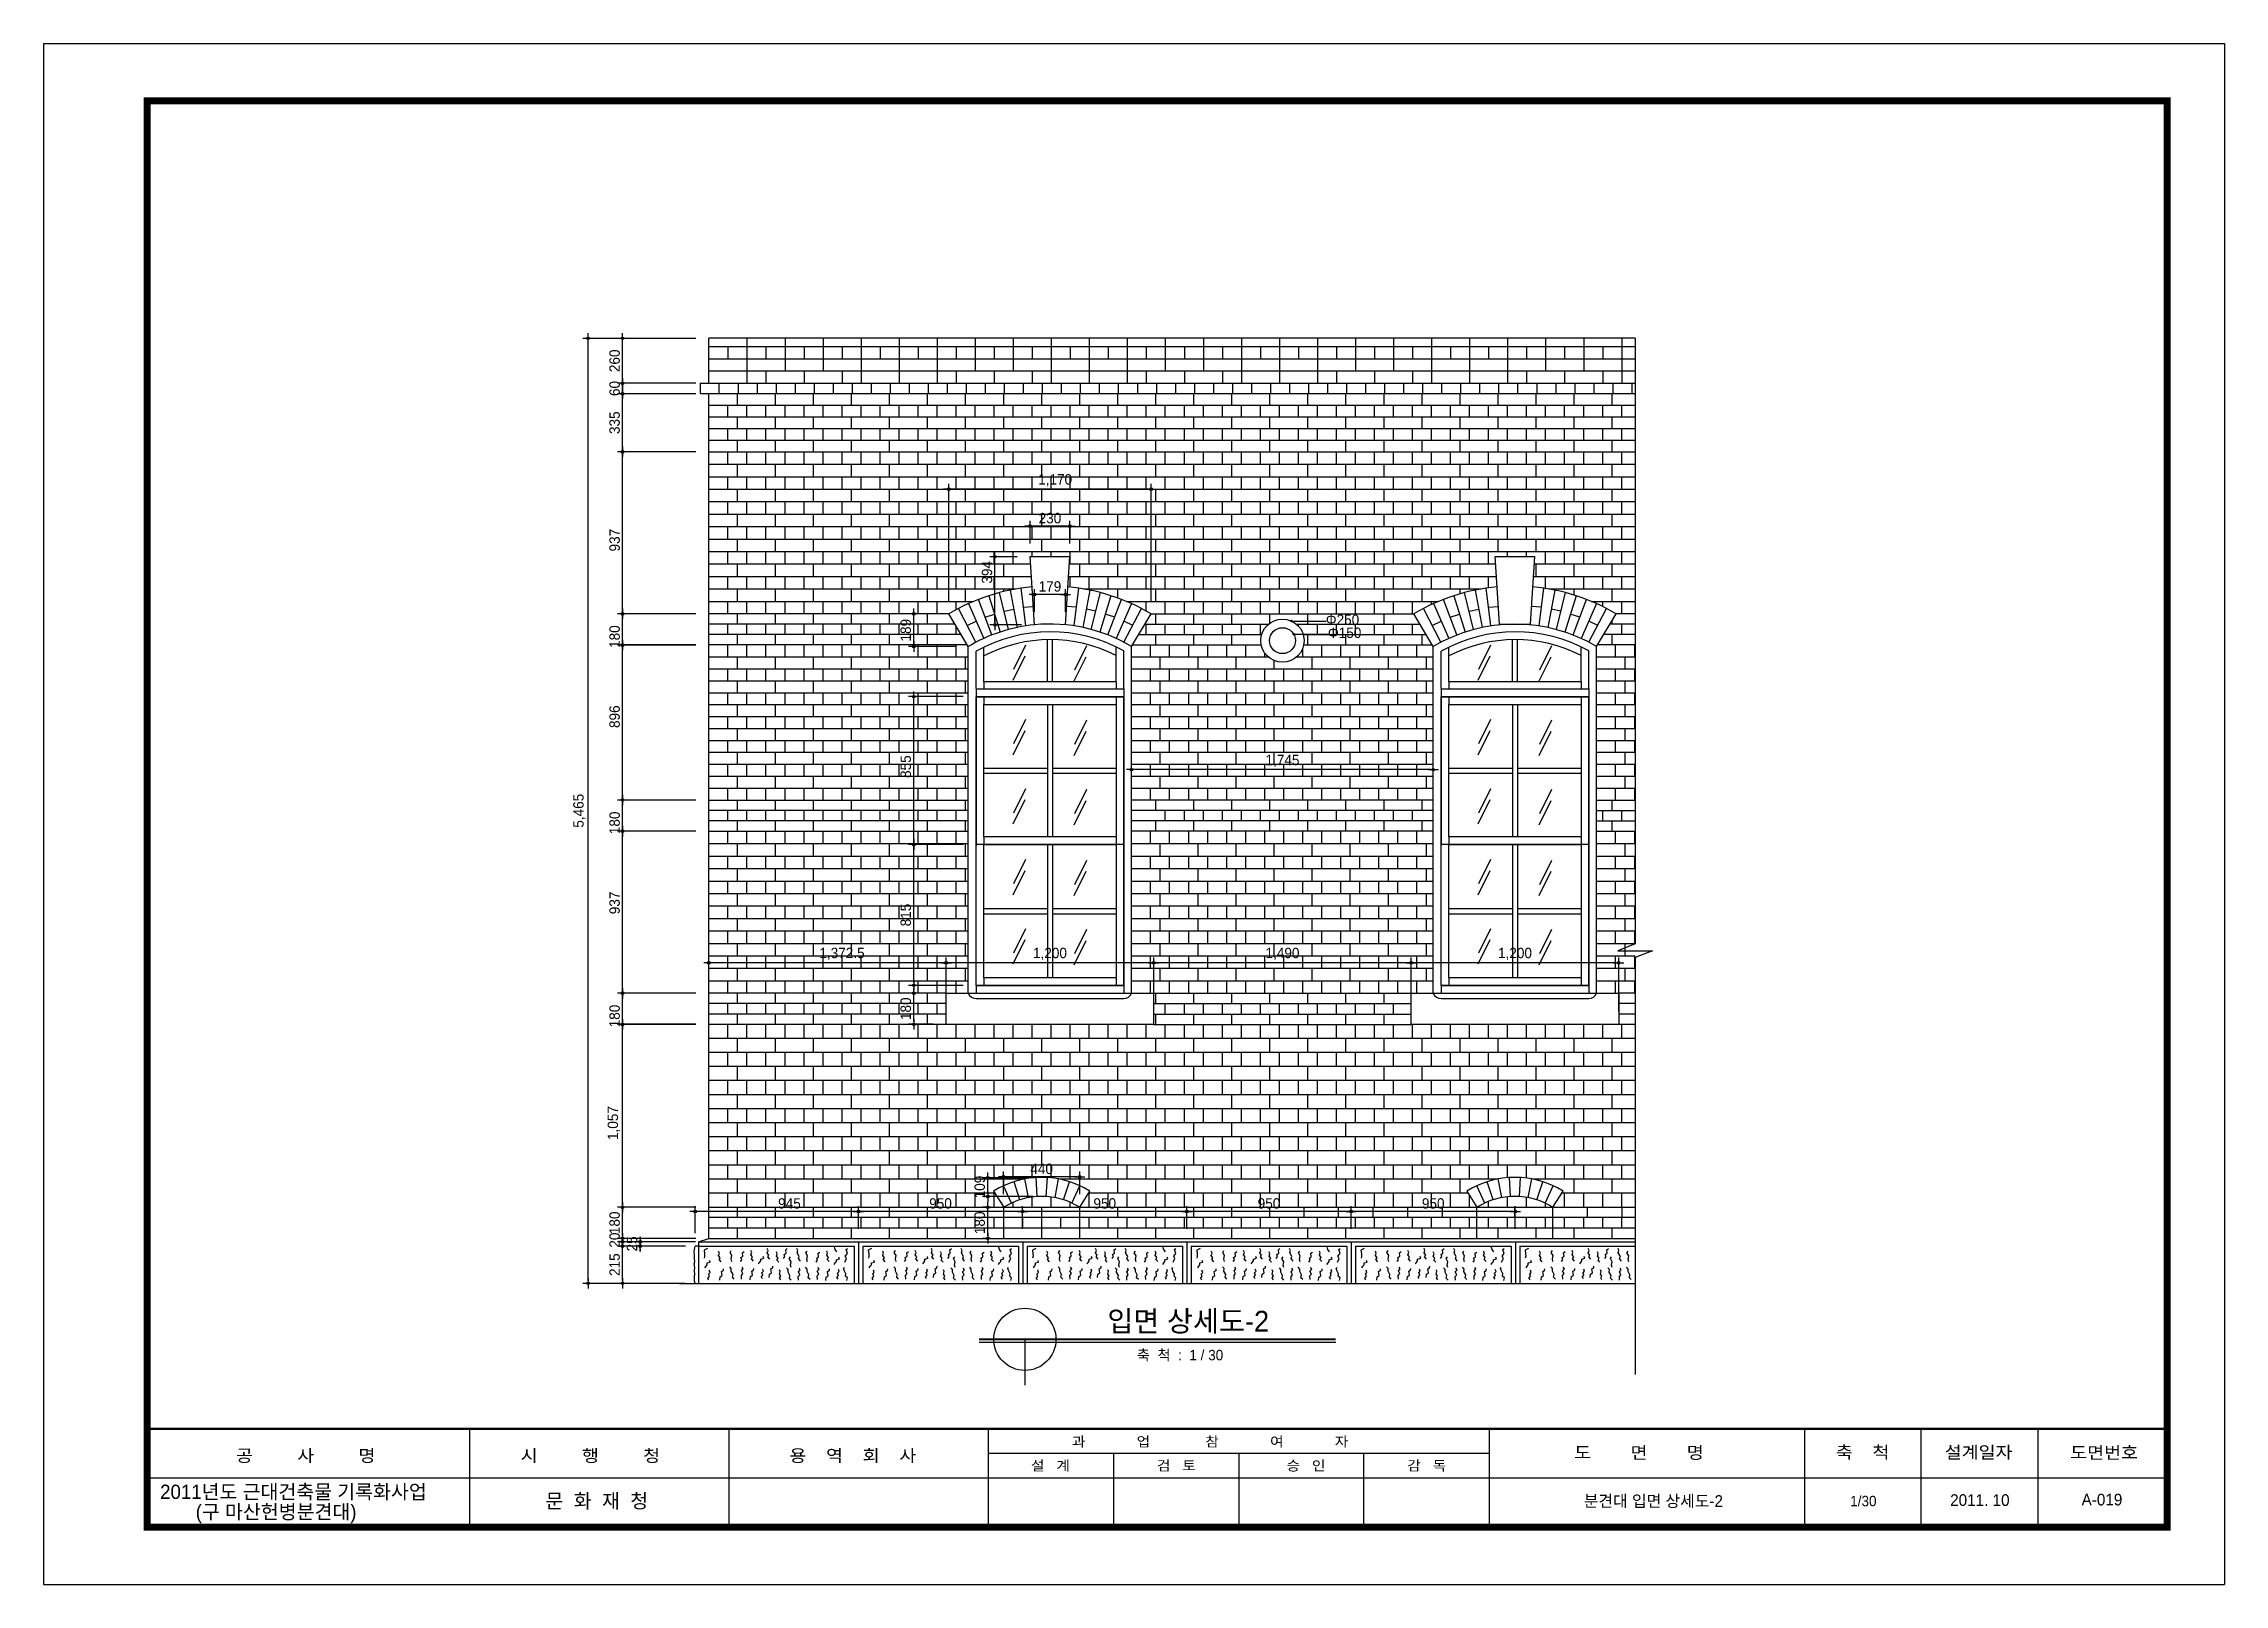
# Model space of a CAD drawing. Extents: x 180744 to 193359, y -159004 to -150094.
import ezdxf
from ezdxf.enums import TextEntityAlignment as Align

# ---------------------------------------------------------------- set-up
doc = ezdxf.new("R2010")
doc.units = 0
doc.header["$LTSCALE"] = 50
doc.header["$MEASUREMENT"] = 0
doc.header["$PDMODE"] = 35
doc.header["$PDSIZE"] = -10
doc.layers.get('0').update_dxf_attribs({"linetype": 'CONTINUOUS'})
doc.layers.get('DEFPOINTS').update_dxf_attribs({"linetype": 'CONTINUOUS'})
for name, color, linetype in [('COR', 4, 'CONTINUOUS'), ('DIM', 7, 'CONTINUOUS'), ('ele-3', 6, 'CONTINUOUS'), ('h', 5, 'CONTINUOUS'), ('HAT', 5, 'CONTINUOUS'), ('TEX', 7, 'CONTINUOUS'), ('TEXT', 7, 'CONTINUOUS'), ('W-1', 3, 'CONTINUOUS'), ('W-2', 2, 'CONTINUOUS'), ('WAL', 3, 'CONTINUOUS'), ('WID', 4, 'CONTINUOUS')]:
    doc.layers.add(name, color=color, linetype=linetype)
doc.styles.add('HY울릉도M', font='HYWULM_0.TTF')
doc.styles.add('title', font='HYWULB_0.TTF', dxfattribs={"width": 0.6})
doc.styles.add('현창', font='HYWULM_0.TTF')
doc.dimstyles.new('ISO-25', dxfattribs={"dimscale": 20, "dimtxt": 4, "dimasz": 1, "dimexe": 2, "dimexo": 5, "dimtad": 1, "dimlunit": 6, "dimtxsty": '현창', "dimblk": 'DIMDOT', "dimcen": 2.5, "dimadec": 0, "dimazin": 0, "dimtfac": 1, "dimtmove": 0, "dimatfit": 3, "dimldrblk": 'DIMDOT', "dimfxl": 1, "dimarcsym": 0})

msp = doc.modelspace()

# ---------------------------------------------------------------- texts
at = {"layer": 'DIM', "style": '현창'}
for s, p in [('Φ250', (188160.537, -153455.283)), ('Φ150', (188172.801, -153530.8))]:
    msp.add_text(s, height=60, dxfattribs=at).set_placement(p)
at = {"layer": 'TEX', "style": 'title'}
msp.add_text('입면 상세도-2', height=120, dxfattribs=at).set_placement((186896.693, -157541.701))
at = {"layer": 'TEXT', "style": '현창'}
msp.add_text('축  척  :  1 / 30', height=60, dxfattribs=at).set_placement((187067.922, -157707.713))
at = {"layer": 'WAL', "linetype": 'Continuous', "style": 'HY울릉도M'}
for s, p in [('2011년도 근대건축물 기록화사업', (181417.637, -158509.64)), ('(구 마산헌병분견대)', (181623.605, -158625.274))]:
    msp.add_text(s, height=82.5, dxfattribs=at).set_placement(p)
at = {"layer": 'WAL', "style": 'HY울릉도M'}
msp.add_text('분견대 입면 상세도-2', height=67.5, dxfattribs=at).set_placement((189652.866, -158555.42))
for s, height, p in [('1/30', 60, (191270.343, -158551.775)), ('A-019', 67.5, (192650.494, -158547.202))]:
    msp.add_text(s, height=height, dxfattribs=at).set_placement(p, align=Align.CENTER)
at = {"layer": 'WAL', "linetype": 'Continuous', "style": 'HY울릉도M'}
msp.add_text('2011. 10', height=67.5, dxfattribs=at).set_placement((191944.234, -158516.325), align=Align.MIDDLE_CENTER)

# ---------------------------------------------------------------- blocks, each defined once
blk = doc.blocks.new('20')
at = {"layer": 'COR', "linetype": 'Continuous'}
for p, q in [((242847, -53606), (242847, -57398)), ((252847, -53606), (252847, -57398)), ((262847, -53606), (262847, -57398)), ((282175, -53606), (282175, -57398)), ((294331, -53606), (294331, -57398)), ((294331, -53606), (294331, -57398)), ((298824, -53606), (298824, -57398)), ((303324, -53606), (303324, -57398)), ((282175, -54554), (262847, -54554)), ((308324, -55502), (230424, -55502)), ((308324, -55502), (230424, -55502))]:
    blk.add_line(p, q, dxfattribs=at)
at = {"layer": 'COR'}
for p, q in [((267679, -54554), (267679, -57398)), ((272511, -54554), (272511, -57398)), ((277343, -57398), (277343, -54554))]:
    blk.add_line(p, q, dxfattribs=at)
at = {"layer": 'COR', "linetype": 'Continuous', "const_width": 270}
blk.add_lwpolyline([(230424, -2398), (230424, -57398), (308324, -57398), (308324, -2398)], close=True, dxfattribs=at)
at = {"layer": 'COR', "linetype": 'Continuous', "const_width": 94.8}
blk.add_lwpolyline([(308324, -53606), (230424, -53606)], dxfattribs=at)
at = {"layer": 'HAT'}
for p, q in [((226424, -198), (226424, -59598)), ((226424, -198), (310524, -198)), ((310524, -198), (310524, -59598)), ((226424, -59598), (310524, -59598))]:
    blk.add_line(p, q, dxfattribs=at)
at = {"layer": 'WAL', "linetype": 'Continuous', "style": 'HY울릉도M', "width": 1.1}
for s, height, p in [('공         사         명', 474.35, (233841, -54872)), ('시         행         청', 474.35, (244822, -54873)), ('용    역    회    사', 474.35, (255184, -54873)), ('과             업              참             여             자', 379.48, (266081, -54287)), ('도        면        명', 474.35, (285449, -54755)), ('축    척', 474.3, (295539, -54743)), ('설계일자', 474.3, (299737, -54743)), ('도면번호', 474.3, (304577, -54755)), ('설   계', 379.5, (264501, -55211)), ('검   토', 379.5, (269356, -55211)), ('승   인', 379.5, (274355, -55211)), ('감   독', 379.5, (279013, -55211))]:
    blk.add_text(s, height=height, dxfattribs=at).set_placement(p)
at = {"layer": 'WAL', "linetype": 'Continuous', "style": 'HY울릉도M'}
blk.add_text('문  화  재  청', height=550, dxfattribs=at).set_placement((249739, -56656), align=Align.RIGHT)
blk = doc.blocks.new('DIMDOT')
at = {"linetype": 'Continuous'}
blk.add_line((-2, 0), (2, 0), dxfattribs=at)
for radius in [0.5, 0.25]:
    blk.add_circle((0, 0), radius, dxfattribs=at)
blk = doc.blocks.new('*D2')
at = {"color": 0, "lineweight": -2}
for p, q in [((184517, -151798), (184063, -151798)), ((184093, -152043), (184093, -151813)), ((184517, -152058), (184063, -152058))]:
    blk.add_line(p, q, dxfattribs=at)
at = {"layer": 'DEFPOINTS', "color": 0}
for p in [(184093, -151798), (184592, -151798), (184592, -152058)]:
    blk.add_point(p, dxfattribs=at)
at = {"color": 0, "lineweight": -2, "xscale": 15, "yscale": 15, "zscale": 15}
for p, rotation in [((184093, -151798), 90), ((184093, -152058), 270)]:
    blk.add_blockref('DIMDOT', p, dxfattribs=dict(at, rotation=rotation))
at = {"color": 0, "insert": (184047, -151928), "char_height": 60, "attachment_point": 5, "rotation": 90, "style": '현창'}
blk.add_mtext('260', dxfattribs=at)
blk = doc.blocks.new('*D3')
at = {"color": 0, "lineweight": -2}
for p, q in [((184467, -152058), (184063, -152058)), ((184467, -152118), (184063, -152118)), ((184093, -152103), (184093, -152073))]:
    blk.add_line(p, q, dxfattribs=at)
at = {"layer": 'DEFPOINTS', "color": 0}
for p in [(184093, -152058), (184542, -152058), (184542, -152118)]:
    blk.add_point(p, dxfattribs=at)
at = {"color": 0, "lineweight": -2, "xscale": 15, "yscale": 15, "zscale": 15}
for p, rotation in [((184093, -152058), 90), ((184093, -152118), 270)]:
    blk.add_blockref('DIMDOT', p, dxfattribs=dict(at, rotation=rotation))
at = {"color": 0, "insert": (184047, -152088), "char_height": 60, "attachment_point": 5, "rotation": 90, "style": '현창'}
blk.add_mtext('60', dxfattribs=at)
blk = doc.blocks.new('*D4')
at = {"color": 0, "lineweight": -2}
for p, q in [((184517, -152119), (184063, -152119)), ((184093, -152439), (184093, -152134)), ((184517, -152454), (184063, -152454))]:
    blk.add_line(p, q, dxfattribs=at)
at = {"layer": 'DEFPOINTS', "color": 0}
for p in [(184093, -152119), (184592, -152119), (184592, -152454)]:
    blk.add_point(p, dxfattribs=at)
at = {"color": 0, "lineweight": -2, "xscale": 15, "yscale": 15, "zscale": 15}
for p, rotation in [((184093, -152119), 90), ((184093, -152454), 270)]:
    blk.add_blockref('DIMDOT', p, dxfattribs=dict(at, rotation=rotation))
at = {"color": 0, "insert": (184047, -152286), "char_height": 60, "attachment_point": 5, "rotation": 90, "style": '현창'}
blk.add_mtext('335', dxfattribs=at)
blk = doc.blocks.new('*D5')
at = {"color": 0, "lineweight": -2}
for p, q in [((184517, -152454), (184063, -152454)), ((184093, -153376), (184093, -152469)), ((184517, -153391), (184063, -153391))]:
    blk.add_line(p, q, dxfattribs=at)
at = {"layer": 'DEFPOINTS', "color": 0}
for p in [(184093, -152454), (184592, -152454), (184592, -153391)]:
    blk.add_point(p, dxfattribs=at)
at = {"color": 0, "lineweight": -2, "xscale": 15, "yscale": 15, "zscale": 15}
for p, rotation in [((184093, -152454), 90), ((184093, -153391), 270)]:
    blk.add_blockref('DIMDOT', p, dxfattribs=dict(at, rotation=rotation))
at = {"color": 0, "insert": (184047, -152965), "char_height": 60, "attachment_point": 5, "rotation": 90, "style": '현창'}
blk.add_mtext('937', dxfattribs=at)
blk = doc.blocks.new('*D6')
at = {"color": 0, "lineweight": -2}
for p, q in [((184517, -153391), (184063, -153391)), ((184093, -153556), (184093, -153406)), ((184517, -153571), (184063, -153571))]:
    blk.add_line(p, q, dxfattribs=at)
at = {"layer": 'DEFPOINTS', "color": 0}
for p in [(184093, -153391), (184592, -153391), (184592, -153571)]:
    blk.add_point(p, dxfattribs=at)
at = {"color": 0, "lineweight": -2, "xscale": 15, "yscale": 15, "zscale": 15}
for p, rotation in [((184093, -153391), 90), ((184093, -153571), 270)]:
    blk.add_blockref('DIMDOT', p, dxfattribs=dict(at, rotation=rotation))
at = {"color": 0, "insert": (184047, -153523), "char_height": 60, "attachment_point": 5, "rotation": 90, "style": '현창'}
blk.add_mtext('180', dxfattribs=at)
blk = doc.blocks.new('*D7')
at = {"color": 0, "lineweight": -2}
for p, q in [((184517, -153572), (184063, -153572)), ((184093, -154453), (184093, -153587)), ((184517, -154468), (184063, -154468))]:
    blk.add_line(p, q, dxfattribs=at)
at = {"layer": 'DEFPOINTS', "color": 0}
for p in [(184093, -153572), (184592, -153572), (184592, -154468)]:
    blk.add_point(p, dxfattribs=at)
at = {"color": 0, "lineweight": -2, "xscale": 15, "yscale": 15, "zscale": 15}
for p, rotation in [((184093, -153572), 90), ((184093, -154468), 270)]:
    blk.add_blockref('DIMDOT', p, dxfattribs=dict(at, rotation=rotation))
at = {"color": 0, "insert": (184047, -153986), "char_height": 60, "attachment_point": 5, "rotation": 90, "style": '현창'}
blk.add_mtext('896', dxfattribs=at)
blk = doc.blocks.new('*D8')
at = {"color": 0, "lineweight": -2}
for p, q in [((184517, -154468), (184063, -154468)), ((184093, -154633), (184093, -154483)), ((184517, -154648), (184063, -154648))]:
    blk.add_line(p, q, dxfattribs=at)
at = {"layer": 'DEFPOINTS', "color": 0}
for p in [(184093, -154468), (184592, -154468), (184592, -154648)]:
    blk.add_point(p, dxfattribs=at)
at = {"color": 0, "lineweight": -2, "xscale": 15, "yscale": 15, "zscale": 15}
for p, rotation in [((184093, -154468), 90), ((184093, -154648), 270)]:
    blk.add_blockref('DIMDOT', p, dxfattribs=dict(at, rotation=rotation))
at = {"color": 0, "insert": (184047, -154600), "char_height": 60, "attachment_point": 5, "rotation": 90, "style": '현창'}
blk.add_mtext('180', dxfattribs=at)
blk = doc.blocks.new('*D9')
at = {"color": 0, "lineweight": -2}
for p, q in [((184517, -154648), (184063, -154648)), ((184093, -155570), (184093, -154663)), ((184517, -155585), (184063, -155585))]:
    blk.add_line(p, q, dxfattribs=at)
at = {"layer": 'DEFPOINTS', "color": 0}
for p in [(184093, -154648), (184592, -154648), (184592, -155585)]:
    blk.add_point(p, dxfattribs=at)
at = {"color": 0, "lineweight": -2, "xscale": 15, "yscale": 15, "zscale": 15}
for p, rotation in [((184093, -154648), 90), ((184093, -155585), 270)]:
    blk.add_blockref('DIMDOT', p, dxfattribs=dict(at, rotation=rotation))
at = {"color": 0, "insert": (184047, -155063), "char_height": 60, "attachment_point": 5, "rotation": 90, "style": '현창'}
blk.add_mtext('937', dxfattribs=at)
blk = doc.blocks.new('*D10')
at = {"color": 0, "lineweight": -2}
for p, q in [((184517, -155585), (184063, -155585)), ((184093, -155750), (184093, -155600)), ((184517, -155765), (184063, -155765))]:
    blk.add_line(p, q, dxfattribs=at)
at = {"layer": 'DEFPOINTS', "color": 0}
for p in [(184093, -155585), (184592, -155585), (184592, -155765)]:
    blk.add_point(p, dxfattribs=at)
at = {"color": 0, "lineweight": -2, "xscale": 15, "yscale": 15, "zscale": 15}
for p, rotation in [((184093, -155585), 90), ((184093, -155765), 270)]:
    blk.add_blockref('DIMDOT', p, dxfattribs=dict(at, rotation=rotation))
at = {"color": 0, "insert": (184047, -155717), "char_height": 60, "attachment_point": 5, "rotation": 90, "style": '현창'}
blk.add_mtext('180', dxfattribs=at)
blk = doc.blocks.new('*D11')
at = {"color": 0, "lineweight": -2}
for p, q in [((184517, -155766), (184063, -155766)), ((184093, -156808), (184093, -155781)), ((184517, -156823), (184063, -156823))]:
    blk.add_line(p, q, dxfattribs=at)
at = {"layer": 'DEFPOINTS', "color": 0}
for p in [(184093, -155766), (184592, -155766), (184592, -156823)]:
    blk.add_point(p, dxfattribs=at)
at = {"color": 0, "lineweight": -2, "xscale": 15, "yscale": 15, "zscale": 15}
for p, rotation in [((184093, -155766), 90), ((184093, -156823), 270)]:
    blk.add_blockref('DIMDOT', p, dxfattribs=dict(at, rotation=rotation))
at = {"color": 0, "insert": (184042, -156336), "char_height": 60, "attachment_point": 5, "rotation": 90, "style": '현창'}
blk.add_mtext('1,057', dxfattribs=at)
blk = doc.blocks.new('*D12')
at = {"color": 0, "lineweight": -2}
for p, q in [((184517, -156823), (184063, -156823)), ((184093, -156988), (184093, -156838)), ((184517, -157003), (184063, -157003))]:
    blk.add_line(p, q, dxfattribs=at)
at = {"layer": 'DEFPOINTS', "color": 0}
for p in [(184093, -156823), (184592, -156823), (184592, -157003)]:
    blk.add_point(p, dxfattribs=at)
at = {"color": 0, "lineweight": -2, "xscale": 15, "yscale": 15, "zscale": 15}
for p, rotation in [((184093, -156823), 90), ((184093, -157003), 270)]:
    blk.add_blockref('DIMDOT', p, dxfattribs=dict(at, rotation=rotation))
at = {"color": 0, "insert": (184047, -156913), "char_height": 60, "attachment_point": 5, "rotation": 90, "style": '현창'}
blk.add_mtext('180', dxfattribs=at)
blk = doc.blocks.new('*D13')
at = {"color": 0, "lineweight": -2}
for p, q in [((184517, -157003), (184063, -157003)), ((184514, -157023), (184063, -157023)), ((184093, -156988), (184093, -156973)), ((184093, -157023), (184093, -157003)), ((184093, -157038), (184093, -157053))]:
    blk.add_line(p, q, dxfattribs=at)
at = {"layer": 'DEFPOINTS', "color": 0}
for p in [(184093, -157003), (184589, -157023), (184592, -157003)]:
    blk.add_point(p, dxfattribs=at)
at = {"color": 0, "lineweight": -2, "xscale": 15, "yscale": 15, "zscale": 15}
for p, rotation in [((184093, -157003), 270), ((184093, -157023), 90)]:
    blk.add_blockref('DIMDOT', p, dxfattribs=dict(at, rotation=rotation))
at = {"color": 0, "insert": (184047, -157013), "char_height": 60, "attachment_point": 5, "rotation": 90, "style": '현창'}
blk.add_mtext('20', dxfattribs=at)
blk = doc.blocks.new('*D14')
at = {"color": 0, "lineweight": -2}
for p, q in [((184457, -157023), (184164, -157023)), ((184457, -157048), (184164, -157048)), ((184194, -157008), (184194, -156993)), ((184194, -157048), (184194, -157023)), ((184194, -157063), (184194, -157078))]:
    blk.add_line(p, q, dxfattribs=at)
at = {"layer": 'DEFPOINTS', "color": 0}
for p in [(184194, -157023), (184532, -157023), (184532, -157048)]:
    blk.add_point(p, dxfattribs=at)
at = {"color": 0, "lineweight": -2, "xscale": 15, "yscale": 15, "zscale": 15}
for p, rotation in [((184194, -157023), 270), ((184194, -157048), 90)]:
    blk.add_blockref('DIMDOT', p, dxfattribs=dict(at, rotation=rotation))
at = {"color": 0, "insert": (184148, -157035), "char_height": 60, "attachment_point": 5, "rotation": 90, "style": '현창'}
blk.add_mtext('25', dxfattribs=at)
blk = doc.blocks.new('*D15')
at = {"color": 0, "lineweight": -2}
for p, q in [((184457, -157048), (184063, -157048)), ((184093, -157248), (184093, -157063)), ((184454, -157263), (184063, -157263))]:
    blk.add_line(p, q, dxfattribs=at)
at = {"layer": 'DEFPOINTS', "color": 0}
for p in [(184093, -157048), (184532, -157048), (184529, -157263)]:
    blk.add_point(p, dxfattribs=at)
at = {"color": 0, "lineweight": -2, "xscale": 15, "yscale": 15, "zscale": 15}
for p, rotation in [((184093, -157048), 90), ((184093, -157263), 270)]:
    blk.add_blockref('DIMDOT', p, dxfattribs=dict(at, rotation=rotation))
at = {"color": 0, "insert": (184047, -157155), "char_height": 60, "attachment_point": 5, "rotation": 90, "style": '현창'}
blk.add_mtext('215', dxfattribs=at)
blk = doc.blocks.new('*D16')
at = {"color": 0, "lineweight": -2}
for p, q in [((185890, -155585), (185747, -155585)), ((185777, -155750), (185777, -155600)), ((185890, -155765), (185747, -155765))]:
    blk.add_line(p, q, dxfattribs=at)
at = {"layer": 'DEFPOINTS', "color": 0}
for p in [(185777, -155585), (185965, -155585), (185965, -155765)]:
    blk.add_point(p, dxfattribs=at)
at = {"color": 0, "lineweight": -2, "xscale": 15, "yscale": 15, "zscale": 15}
for p, rotation in [((185777, -155585), 90), ((185777, -155765), 270)]:
    blk.add_blockref('DIMDOT', p, dxfattribs=dict(at, rotation=rotation))
at = {"color": 0, "insert": (185731, -155675), "char_height": 60, "attachment_point": 5, "rotation": 90, "style": '현창'}
blk.add_mtext('180', dxfattribs=at)
blk = doc.blocks.new('*D17')
at = {"color": 0, "lineweight": -2}
for p, q in [((186062, -153870), (185747, -153870)), ((185777, -154710), (185777, -153885)), ((186062, -154725), (185747, -154725))]:
    blk.add_line(p, q, dxfattribs=at)
at = {"layer": 'DEFPOINTS', "color": 0}
for p in [(185777, -153870), (186137, -153870), (186137, -154725)]:
    blk.add_point(p, dxfattribs=at)
at = {"color": 0, "lineweight": -2, "xscale": 15, "yscale": 15, "zscale": 15}
for p, rotation in [((185777, -153870), 90), ((185777, -154725), 270)]:
    blk.add_blockref('DIMDOT', p, dxfattribs=dict(at, rotation=rotation))
at = {"color": 0, "insert": (185731, -154275), "char_height": 60, "attachment_point": 5, "rotation": 90, "style": '현창'}
blk.add_mtext('855', dxfattribs=at)
blk = doc.blocks.new('*D18')
at = {"color": 0, "lineweight": -2}
for p, q in [((186062, -154725), (185747, -154725)), ((185777, -155525), (185777, -154740)), ((186062, -155540), (185747, -155540))]:
    blk.add_line(p, q, dxfattribs=at)
at = {"layer": 'DEFPOINTS', "color": 0}
for p in [(185777, -154725), (186137, -154725), (186137, -155540)]:
    blk.add_point(p, dxfattribs=at)
at = {"color": 0, "lineweight": -2, "xscale": 15, "yscale": 15, "zscale": 15}
for p, rotation in [((185777, -154725), 90), ((185777, -155540), 270)]:
    blk.add_blockref('DIMDOT', p, dxfattribs=dict(at, rotation=rotation))
at = {"color": 0, "insert": (185731, -155133), "char_height": 60, "attachment_point": 5, "rotation": 90, "style": '현창'}
blk.add_mtext('815', dxfattribs=at)
blk = doc.blocks.new('*D19')
at = {"color": 0, "lineweight": -2}
for p, q in [((186222, -156823), (186175, -156823)), ((186205, -156988), (186205, -156838)), ((186222, -157003), (186175, -157003))]:
    blk.add_line(p, q, dxfattribs=at)
at = {"layer": 'DEFPOINTS', "color": 0}
for p in [(186205, -156823), (186297, -156823), (186297, -157003)]:
    blk.add_point(p, dxfattribs=at)
at = {"color": 0, "lineweight": -2, "xscale": 15, "yscale": 15, "zscale": 15}
for p, rotation in [((186205, -156823), 90), ((186205, -157003), 270)]:
    blk.add_blockref('DIMDOT', p, dxfattribs=dict(at, rotation=rotation))
at = {"color": 0, "insert": (186159, -156913), "char_height": 60, "attachment_point": 5, "rotation": 90, "style": '현창'}
blk.add_mtext('180', dxfattribs=at)
blk = doc.blocks.new('*D20')
at = {"color": 0, "lineweight": -2}
for p, q in [((186475, -156652), (186175, -156652)), ((186205, -156746), (186205, -156667)), ((186468, -156761), (186175, -156761))]:
    blk.add_line(p, q, dxfattribs=at)
at = {"layer": 'DEFPOINTS', "color": 0}
for p in [(186205, -156652), (186550, -156652), (186543, -156761)]:
    blk.add_point(p, dxfattribs=at)
at = {"color": 0, "lineweight": -2, "xscale": 15, "yscale": 15, "zscale": 15}
for p, rotation in [((186205, -156652), 90), ((186205, -156761), 270)]:
    blk.add_blockref('DIMDOT', p, dxfattribs=dict(at, rotation=rotation))
at = {"color": 0, "insert": (186159, -156706), "char_height": 60, "attachment_point": 5, "rotation": 90, "style": '현창'}
blk.add_mtext('109', dxfattribs=at)
blk = doc.blocks.new('*D21')
at = {"color": 0, "lineweight": -2}
for p, q in [((186375, -153061), (186217, -153061)), ((186247, -153440), (186247, -153076)), ((186400, -153455), (186217, -153455))]:
    blk.add_line(p, q, dxfattribs=at)
at = {"layer": 'DEFPOINTS', "color": 0}
for p in [(186247, -153061), (186450, -153061), (186475, -153455)]:
    blk.add_point(p, dxfattribs=at)
at = {"color": 0, "lineweight": -2, "xscale": 15, "yscale": 15, "zscale": 15}
for p, rotation in [((186247, -153061), 90), ((186247, -153455), 270)]:
    blk.add_blockref('DIMDOT', p, dxfattribs=dict(at, rotation=rotation))
at = {"color": 0, "insert": (186201, -153151), "char_height": 60, "attachment_point": 5, "rotation": 90, "style": '현창'}
blk.add_mtext('394', dxfattribs=at)
blk = doc.blocks.new('*D22')
at = {"color": 0, "lineweight": -2}
for p, q in [((185905, -153391), (185747, -153391)), ((185777, -153565), (185777, -153406)), ((186017, -153580), (185747, -153580))]:
    blk.add_line(p, q, dxfattribs=at)
at = {"layer": 'DEFPOINTS', "color": 0}
for p in [(185777, -153391), (185980, -153391), (186092, -153580)]:
    blk.add_point(p, dxfattribs=at)
at = {"color": 0, "lineweight": -2, "xscale": 15, "yscale": 15, "zscale": 15}
for p, rotation in [((185777, -153391), 90), ((185777, -153580), 270)]:
    blk.add_blockref('DIMDOT', p, dxfattribs=dict(at, rotation=rotation))
at = {"color": 0, "insert": (185731, -153486), "char_height": 60, "attachment_point": 5, "rotation": 90, "style": '현창'}
blk.add_mtext('189', dxfattribs=at)
blk = doc.blocks.new('*D23')
at = {"color": 0, "lineweight": -2}
for p, q in [((184512, -156973), (184512, -156817)), ((185442, -156847), (184527, -156847)), ((185457, -156948), (185457, -156817))]:
    blk.add_line(p, q, dxfattribs=at)
at = {"layer": 'DEFPOINTS', "color": 0}
for p in [(184512, -156847), (184512, -157048), (185457, -157023)]:
    blk.add_point(p, dxfattribs=at)
at = {"color": 0, "lineweight": -2, "xscale": 15, "yscale": 15, "zscale": 15, "rotation": 180}
blk.add_blockref('DIMDOT', (184512, -156847), dxfattribs=at)
at = {"color": 0, "lineweight": -2, "xscale": 15, "yscale": 15, "zscale": 15}
blk.add_blockref('DIMDOT', (185457, -156847), dxfattribs=at)
at = {"color": 0, "insert": (185058, -156801), "char_height": 60, "attachment_point": 5, "style": '현창'}
blk.add_mtext('945', dxfattribs=at)
blk = doc.blocks.new('*D24')
at = {"color": 0, "lineweight": -2}
for p, q in [((185457, -156948), (185457, -156817)), ((186392, -156847), (185472, -156847)), ((186407, -156948), (186407, -156817))]:
    blk.add_line(p, q, dxfattribs=at)
at = {"layer": 'DEFPOINTS', "color": 0}
for p in [(185457, -156847), (185457, -157023), (186407, -157023)]:
    blk.add_point(p, dxfattribs=at)
at = {"color": 0, "lineweight": -2, "xscale": 15, "yscale": 15, "zscale": 15, "rotation": 180}
blk.add_blockref('DIMDOT', (185457, -156847), dxfattribs=at)
at = {"color": 0, "lineweight": -2, "xscale": 15, "yscale": 15, "zscale": 15}
blk.add_blockref('DIMDOT', (186407, -156847), dxfattribs=at)
at = {"color": 0, "insert": (185932, -156801), "char_height": 60, "attachment_point": 5, "style": '현창'}
blk.add_mtext('950', dxfattribs=at)
blk = doc.blocks.new('*D25')
at = {"color": 0, "lineweight": -2}
for p, q in [((186407, -156948), (186407, -156817)), ((187342, -156847), (186422, -156847)), ((187357, -156948), (187357, -156817))]:
    blk.add_line(p, q, dxfattribs=at)
at = {"layer": 'DEFPOINTS', "color": 0}
for p in [(186407, -156847), (186407, -157023), (187357, -157023)]:
    blk.add_point(p, dxfattribs=at)
at = {"color": 0, "lineweight": -2, "xscale": 15, "yscale": 15, "zscale": 15, "rotation": 180}
blk.add_blockref('DIMDOT', (186407, -156847), dxfattribs=at)
at = {"color": 0, "lineweight": -2, "xscale": 15, "yscale": 15, "zscale": 15}
blk.add_blockref('DIMDOT', (187357, -156847), dxfattribs=at)
at = {"color": 0, "insert": (186882, -156801), "char_height": 60, "attachment_point": 5, "style": '현창'}
blk.add_mtext('950', dxfattribs=at)
blk = doc.blocks.new('*D26')
at = {"color": 0, "lineweight": -2}
for p, q in [((187357, -156948), (187357, -156817)), ((188292, -156847), (187372, -156847)), ((188307, -156948), (188307, -156817))]:
    blk.add_line(p, q, dxfattribs=at)
at = {"layer": 'DEFPOINTS', "color": 0}
for p in [(187357, -156847), (187357, -157023), (188307, -157023)]:
    blk.add_point(p, dxfattribs=at)
at = {"color": 0, "lineweight": -2, "xscale": 15, "yscale": 15, "zscale": 15, "rotation": 180}
blk.add_blockref('DIMDOT', (187357, -156847), dxfattribs=at)
at = {"color": 0, "lineweight": -2, "xscale": 15, "yscale": 15, "zscale": 15}
blk.add_blockref('DIMDOT', (188307, -156847), dxfattribs=at)
at = {"color": 0, "insert": (187832, -156801), "char_height": 60, "attachment_point": 5, "style": '현창'}
blk.add_mtext('950', dxfattribs=at)
blk = doc.blocks.new('*D27')
at = {"color": 0, "lineweight": -2}
for p, q in [((188307, -156948), (188307, -156817)), ((189242, -156847), (188322, -156847)), ((189257, -156948), (189257, -156817))]:
    blk.add_line(p, q, dxfattribs=at)
at = {"layer": 'DEFPOINTS', "color": 0}
for p in [(188307, -156847), (188307, -157023), (189257, -157023)]:
    blk.add_point(p, dxfattribs=at)
at = {"color": 0, "lineweight": -2, "xscale": 15, "yscale": 15, "zscale": 15, "rotation": 180}
blk.add_blockref('DIMDOT', (188307, -156847), dxfattribs=at)
at = {"color": 0, "lineweight": -2, "xscale": 15, "yscale": 15, "zscale": 15}
blk.add_blockref('DIMDOT', (189257, -156847), dxfattribs=at)
at = {"color": 0, "insert": (188782, -156801), "char_height": 60, "attachment_point": 5, "style": '현창'}
blk.add_mtext('950', dxfattribs=at)
blk = doc.blocks.new('*D28')
at = {"color": 0, "lineweight": -2}
for p, q in [((188655, -155690), (188655, -155379)), ((189840, -155409), (188670, -155409)), ((189855, -155690), (189855, -155379))]:
    blk.add_line(p, q, dxfattribs=at)
at = {"layer": 'DEFPOINTS', "color": 0}
for p in [(188655, -155409), (188655, -155765), (189855, -155765)]:
    blk.add_point(p, dxfattribs=at)
at = {"color": 0, "lineweight": -2, "xscale": 15, "yscale": 15, "zscale": 15, "rotation": 180}
blk.add_blockref('DIMDOT', (188655, -155409), dxfattribs=at)
at = {"color": 0, "lineweight": -2, "xscale": 15, "yscale": 15, "zscale": 15}
blk.add_blockref('DIMDOT', (189855, -155409), dxfattribs=at)
at = {"color": 0, "insert": (189255, -155358), "char_height": 60, "attachment_point": 5, "style": '현창'}
blk.add_mtext('1,200', dxfattribs=at)
blk = doc.blocks.new('*D29')
at = {"color": 0, "lineweight": -2}
for p, q in [((185965, -155690), (185965, -155379)), ((187150, -155409), (185980, -155409)), ((187165, -155690), (187165, -155379))]:
    blk.add_line(p, q, dxfattribs=at)
at = {"layer": 'DEFPOINTS', "color": 0}
for p in [(185965, -155409), (185965, -155765), (187165, -155765)]:
    blk.add_point(p, dxfattribs=at)
at = {"color": 0, "lineweight": -2, "xscale": 15, "yscale": 15, "zscale": 15, "rotation": 180}
blk.add_blockref('DIMDOT', (185965, -155409), dxfattribs=at)
at = {"color": 0, "lineweight": -2, "xscale": 15, "yscale": 15, "zscale": 15}
blk.add_blockref('DIMDOT', (187165, -155409), dxfattribs=at)
at = {"color": 0, "insert": (186565, -155358), "char_height": 60, "attachment_point": 5, "style": '현창'}
blk.add_mtext('1,200', dxfattribs=at)
blk = doc.blocks.new('*D30')
at = {"color": 0, "lineweight": -2}
for p, q in [((186450, -152985), (186450, -152854)), ((186665, -152884), (186465, -152884)), ((186680, -152985), (186680, -152854))]:
    blk.add_line(p, q, dxfattribs=at)
at = {"layer": 'DEFPOINTS', "color": 0}
for p in [(186450, -152884), (186450, -153060), (186680, -153060)]:
    blk.add_point(p, dxfattribs=at)
at = {"color": 0, "lineweight": -2, "xscale": 15, "yscale": 15, "zscale": 15, "rotation": 180}
blk.add_blockref('DIMDOT', (186450, -152884), dxfattribs=at)
at = {"color": 0, "lineweight": -2, "xscale": 15, "yscale": 15, "zscale": 15}
blk.add_blockref('DIMDOT', (186680, -152884), dxfattribs=at)
at = {"color": 0, "insert": (186565, -152838), "char_height": 60, "attachment_point": 5, "style": '현창'}
blk.add_mtext('230', dxfattribs=at)
blk = doc.blocks.new('*D31')
at = {"color": 0, "lineweight": -2}
for p, q in [((186475, -153380), (186475, -153249)), ((186654, -153380), (186654, -153249)), ((186639, -153279), (186490, -153279))]:
    blk.add_line(p, q, dxfattribs=at)
at = {"layer": 'DEFPOINTS', "color": 0}
for p in [(186475, -153279), (186475, -153455), (186654, -153455)]:
    blk.add_point(p, dxfattribs=at)
at = {"color": 0, "lineweight": -2, "xscale": 15, "yscale": 15, "zscale": 15, "rotation": 180}
blk.add_blockref('DIMDOT', (186475, -153279), dxfattribs=at)
at = {"color": 0, "lineweight": -2, "xscale": 15, "yscale": 15, "zscale": 15}
blk.add_blockref('DIMDOT', (186654, -153279), dxfattribs=at)
at = {"color": 0, "insert": (186565, -153233), "char_height": 60, "attachment_point": 5, "style": '현창'}
blk.add_mtext('179', dxfattribs=at)
blk = doc.blocks.new('*D32')
at = {"color": 0, "lineweight": -2}
for p, q in [((186297, -156748), (186297, -156617)), ((186722, -156647), (186312, -156647)), ((186737, -156748), (186737, -156617))]:
    blk.add_line(p, q, dxfattribs=at)
at = {"layer": 'DEFPOINTS', "color": 0}
for p in [(186297, -156647), (186297, -156823), (186737, -156823)]:
    blk.add_point(p, dxfattribs=at)
at = {"color": 0, "lineweight": -2, "xscale": 15, "yscale": 15, "zscale": 15, "rotation": 180}
blk.add_blockref('DIMDOT', (186297, -156647), dxfattribs=at)
at = {"color": 0, "lineweight": -2, "xscale": 15, "yscale": 15, "zscale": 15}
blk.add_blockref('DIMDOT', (186737, -156647), dxfattribs=at)
at = {"color": 0, "insert": (186517, -156601), "char_height": 60, "attachment_point": 5, "style": '현창'}
blk.add_mtext('440', dxfattribs=at)
blk = doc.blocks.new('*D33')
at = {"color": 0, "lineweight": -2}
for p, q in [((184592, -155510), (184592, -155379)), ((185950, -155409), (184607, -155409)), ((185965, -155510), (185965, -155379))]:
    blk.add_line(p, q, dxfattribs=at)
at = {"layer": 'DEFPOINTS', "color": 0}
for p in [(184592, -155409), (184592, -155585), (185965, -155585)]:
    blk.add_point(p, dxfattribs=at)
at = {"color": 0, "lineweight": -2, "xscale": 15, "yscale": 15, "zscale": 15, "rotation": 180}
blk.add_blockref('DIMDOT', (184592, -155409), dxfattribs=at)
at = {"color": 0, "lineweight": -2, "xscale": 15, "yscale": 15, "zscale": 15}
blk.add_blockref('DIMDOT', (185965, -155409), dxfattribs=at)
at = {"color": 0, "insert": (185362, -155358), "char_height": 60, "attachment_point": 5, "style": '현창'}
blk.add_mtext('1,372.5', dxfattribs=at)
blk = doc.blocks.new('*D34')
at = {"color": 0, "lineweight": -2}
for p, q in [((187165, -155510), (187165, -155379)), ((188640, -155409), (187180, -155409)), ((188655, -155511), (188655, -155379))]:
    blk.add_line(p, q, dxfattribs=at)
at = {"layer": 'DEFPOINTS', "color": 0}
for p in [(187165, -155409), (187165, -155585), (188655, -155586)]:
    blk.add_point(p, dxfattribs=at)
at = {"color": 0, "lineweight": -2, "xscale": 15, "yscale": 15, "zscale": 15, "rotation": 180}
blk.add_blockref('DIMDOT', (187165, -155409), dxfattribs=at)
at = {"color": 0, "lineweight": -2, "xscale": 15, "yscale": 15, "zscale": 15}
blk.add_blockref('DIMDOT', (188655, -155409), dxfattribs=at)
at = {"color": 0, "insert": (187910, -155358), "char_height": 60, "attachment_point": 5, "style": '현창'}
blk.add_mtext('1,490', dxfattribs=at)
blk = doc.blocks.new('*D35')
at = {"color": 0, "lineweight": -2}
for p, q in [((187037, -154393), (187037, -154262)), ((188782, -154393), (188782, -154262)), ((188767, -154292), (187052, -154292))]:
    blk.add_line(p, q, dxfattribs=at)
at = {"layer": 'DEFPOINTS', "color": 0}
for p in [(187037, -154292), (187037, -154468), (188782, -154468)]:
    blk.add_point(p, dxfattribs=at)
at = {"color": 0, "lineweight": -2, "xscale": 15, "yscale": 15, "zscale": 15, "rotation": 180}
blk.add_blockref('DIMDOT', (187037, -154292), dxfattribs=at)
at = {"color": 0, "lineweight": -2, "xscale": 15, "yscale": 15, "zscale": 15}
blk.add_blockref('DIMDOT', (188782, -154292), dxfattribs=at)
at = {"color": 0, "insert": (187910, -154242), "char_height": 60, "attachment_point": 5, "style": '현창'}
blk.add_mtext('1,745', dxfattribs=at)
blk = doc.blocks.new('*D36')
at = {"color": 0, "lineweight": -2}
for p, q in [((185980, -153316), (185980, -152640)), ((187150, -153316), (187150, -152640)), ((187135, -152670), (185995, -152670))]:
    blk.add_line(p, q, dxfattribs=at)
at = {"layer": 'DEFPOINTS', "color": 0}
for p in [(185980, -152670), (185980, -153391), (187150, -153391)]:
    blk.add_point(p, dxfattribs=at)
at = {"color": 0, "lineweight": -2, "xscale": 15, "yscale": 15, "zscale": 15, "rotation": 180}
blk.add_blockref('DIMDOT', (185980, -152670), dxfattribs=at)
at = {"color": 0, "lineweight": -2, "xscale": 15, "yscale": 15, "zscale": 15}
blk.add_blockref('DIMDOT', (187150, -152670), dxfattribs=at)
at = {"color": 0, "insert": (186595, -152619), "char_height": 60, "attachment_point": 5, "style": '현창'}
blk.add_mtext('1,170', dxfattribs=at)
blk = doc.blocks.new('*D37')
at = {"color": 0, "lineweight": -2}
for p, q in [((184517, -151798), (183863, -151798)), ((183893, -157248), (183893, -151813)), ((184379, -157263), (183863, -157263))]:
    blk.add_line(p, q, dxfattribs=at)
at = {"layer": 'DEFPOINTS', "color": 0}
for p in [(183893, -151798), (184592, -151798), (184454, -157263)]:
    blk.add_point(p, dxfattribs=at)
at = {"color": 0, "lineweight": -2, "xscale": 15, "yscale": 15, "zscale": 15}
for p, rotation in [((183893, -151798), 90), ((183893, -157263), 270)]:
    blk.add_blockref('DIMDOT', p, dxfattribs=dict(at, rotation=rotation))
at = {"color": 0, "insert": (183843, -154530), "char_height": 60, "attachment_point": 5, "rotation": 90, "style": '현창'}
blk.add_mtext('5,465', dxfattribs=at)

# ---------------------------------------------------------------- dimensions: what is measured, and where the dimension line sits
for base, p1, p2, angle, picture, middle in [((183892.836, -151797.898), (184453.746, -157262.898), (184592.409, -151797.898), 90, '*D37', (183892.836, -154530.398)), ((184092.836, -151797.898), (184592.409, -152057.898), (184592.409, -151797.898), 90, '*D2', (184092.836, -151927.898)), ((184092.836, -152057.898), (184542.409, -152117.898), (184542.409, -152057.898), 90, '*D3', (184092.836, -152087.898)), ((184092.836, -152118.858), (184592.409, -152453.861), (184592.409, -152118.858), 90, '*D4', (184092.836, -152286.36)), ((184092.836, -152454.281), (184592.409, -153391.283), (184592.409, -152454.281), 90, '*D5', (184092.836, -152964.615)), ((185979.87, -152670.189), (187149.868, -153391.283), (185979.87, -153391.283), 180, '*D36', (186594.737, -152670.189)), ((186449.909, -152884.268), (186679.909, -153060.32), (186449.909, -153060.32), 180, '*D30', (186564.909, -152884.268)), ((186247.435, -153060.689), (186475.189, -153454.688), (186449.932, -153060.689), 90, '*D21', (186247.435, -153150.69)), ((186475.189, -153278.636), (186654.191, -153454.647), (186475.189, -153454.688), 180, '*D31', (186564.909, -153278.636)), ((184092.836, -153391.283), (184592.409, -153571.283), (184592.409, -153391.283), 90, '*D6', (184092.836, -153522.906)), ((185777.395, -153391.283), (186092.388, -153580.286), (185979.87, -153391.283), 90, '*D22', (185777.395, -153485.802)), ((184092.8361, -153571.8932), (184592.4088, -154467.8981), (184592.4088, -153571.8932), 90, '*D7', (184092.8361, -153986.1169)), ((185777.483, -153870.32), (186137.409, -154725.32), (186137.409, -153870.32), 90, '*D17', (185777.483, -154274.662)), ((187037.409, -154291.846), (188782.409, -154467.898), (187037.409, -154467.898), 180, '*D35', (187909.909, -154291.846)), ((184092.836, -154467.898), (184592.409, -154647.898), (184592.409, -154467.898), 90, '*D8', (184092.836, -154599.521)), ((184092.836, -154648.318), (184592.409, -155585.32), (184592.409, -154648.318), 90, '*D9', (184092.836, -155062.542)), ((185777.483, -154725.32), (186137.409, -155540.32), (186137.409, -154725.32), 90, '*D18', (185777.483, -155132.82)), ((184592.409, -155409.268), (185964.909, -155585.32), (184592.409, -155585.32), 180, '*D33', (185362.409, -155409.268)), ((185964.909, -155409.268), (187164.909, -155765.32), (185964.909, -155765.32), 180, '*D29', (186564.909, -155409.268)), ((187164.909, -155409.268), (188654.909, -155585.518), (187164.909, -155585.32), 180, '*D34', (187909.909, -155409.268)), ((188654.909, -155409.268), (189854.909, -155765.32), (188654.909, -155765.32), 180, '*D28', (189254.909, -155409.268)), ((184092.836, -155585.32), (184592.409, -155765.32), (184592.409, -155585.32), 90, '*D10', (184092.836, -155716.943)), ((185777.361, -155585.32), (185964.909, -155765.32), (185964.909, -155585.32), 90, '*D16', (185777.361, -155675.32)), ((184092.836, -155765.9), (184592.409, -156822.898), (184592.409, -155765.9), 90, '*D11', (184092.836, -156336.312)), ((186205.136, -156651.704), (186543.201, -156760.706), (186549.964, -156651.704), 90, '*D20', (186205.136, -156706.205)), ((186297.409, -156646.846), (186737.409, -156822.898), (186297.409, -156822.898), 180, '*D32', (186517.409, -156646.846)), ((184092.836, -156822.898), (184592.409, -157002.898), (184592.409, -156822.898), 90, '*D12', (184092.836, -156912.898)), ((184512.409, -156846.846), (185457.409, -157022.898), (184512.409, -157047.898), 180, '*D23', (185057.904, -156846.846)), ((185457.409, -156846.846), (186407.409, -157022.898), (185457.409, -157022.898), 180, '*D24', (185932.409, -156846.846)), ((186205.266, -156822.898), (186297.409, -157002.898), (186297.409, -156822.898), 90, '*D19', (186205.266, -156912.898)), ((186407.409, -156846.846), (187357.409, -157022.898), (186407.409, -157022.898), 180, '*D25', (186882.409, -156846.846)), ((187357.409, -156846.846), (188307.409, -157022.898), (187357.409, -157022.898), 180, '*D26', (187832.409, -156846.846)), ((188307.409, -156846.846), (189257.409, -157022.898), (188307.409, -157022.898), 180, '*D27', (188782.409, -156846.846)), ((184092.836, -157002.898), (184588.746, -157022.898), (184592.409, -157002.898), 90, '*D13', (184092.836, -157012.898)), ((184092.836, -157047.898), (184528.746, -157262.898), (184532.409, -157047.898), 90, '*D15', (184092.836, -157155.398)), ((184194.001, -157022.898), (184532.409, -157047.898), (184532.409, -157022.898), 90, '*D14', (184194.001, -157035.398))]:
    dim = msp.add_linear_dim(base=base, p1=p1, p2=p2, angle=angle, dimstyle='ISO-25', override={"dimscale": 15, "dimtxt": 4, "dimasz": 1, "dimexe": 2, "dimexo": 5, "dimgap": 1, "dimlunit": 6, "dimdle": 2, "dimtix": 1})
    dim.commit()
    dim.dimension.update_dxf_attribs({"geometry": picture, "text_midpoint": middle, "dimtype": 128})

# ---------------------------------------------------------------- linework, layer by layer
at = {"layer": 'DIM'}
for p, q in [((187962.328, -153432.806), (188163.157, -153432.806)), ((187974.593, -153508.323), (188175.421, -153508.323)), ((186155.4, -157603.663), (188218.511, -157603.663)), ((186419.845, -157586.521), (186419.845, -157852.235))]:
    msp.add_line(p, q, dxfattribs=at)
msp.add_lwpolyline([(189949.93, -151797.898), (189949.93, -155299.202), (189849.93, -155339.202), (190049.93, -155339.202), (189949.93, -155379.202), (189949.93, -157790.476)], dxfattribs=at)
at = {"layer": 'DIM', "const_width": 7.406}
for points in [[(187958.532, -153432.806, 1), (187966.125, -153432.806, 1)], [(187970.796, -153508.323, 1), (187978.389, -153508.323, 1)]]:
    msp.add_lwpolyline(points, format="xyb", close=True, dxfattribs=at)
at = {"layer": 'DIM'}
msp.add_circle((186419.845, -157586.521), 180, dxfattribs=at)
at = {"layer": 'ele-3'}
for p, q in [((184592.409, -152185.091), (189949.93, -152185.091)), ((184592.409, -152252.283), (189949.93, -152252.283)), ((184592.409, -152319.476), (189949.93, -152319.476)), ((184592.409, -152386.669), (189949.93, -152386.669)), ((184592.409, -152453.861), (189949.93, -152453.861)), ((185979.87, -153391.283), (184592.409, -153391.283)), ((187149.948, -153391.283), (188669.87, -153391.283)), ((189949.93, -153391.283), (189839.948, -153391.283)), ((186015.589, -153451.283), (184592.409, -153451.283)), ((186051.309, -153511.283), (184592.409, -153511.283)), ((187078.508, -153511.283), (187789.909, -153511.283)), ((187114.228, -153451.283), (187828.668, -153451.283)), ((187991.149, -153451.283), (188705.589, -153451.283)), ((188029.909, -153511.283), (188741.309, -153511.283)), ((189949.93, -153511.283), (189768.508, -153511.283)), ((189949.93, -153451.283), (189804.228, -153451.283)), ((186087.029, -153571.283), (184592.409, -153571.283)), ((187042.789, -153571.283), (187787.434, -153571.283)), ((188032.383, -153571.283), (188777.029, -153571.283)), ((189949.93, -153571.283), (189732.789, -153571.283)), ((184592.409, -154467.898), (186092.409, -154467.898)), ((186092.409, -154527.898), (184592.409, -154527.898)), ((188782.409, -154467.898), (187037.409, -154467.898)), ((188782.409, -154527.898), (187037.409, -154527.898)), ((189727.409, -154467.898), (189949.93, -154467.898)), ((189727.409, -154527.898), (189949.93, -154527.898)), ((186092.409, -154587.898), (184592.409, -154587.898)), ((184592.409, -154647.898), (186092.409, -154647.898)), ((188782.409, -154587.898), (187037.409, -154587.898)), ((188782.409, -154647.898), (187037.409, -154647.898)), ((189727.409, -154587.898), (189949.93, -154587.898)), ((189727.409, -154647.898), (189949.93, -154647.898)), ((185964.909, -155585.32), (184592.409, -155585.32)), ((185964.909, -155645.32), (184592.409, -155645.32)), ((187164.909, -155585.32), (188654.909, -155585.32)), ((187164.909, -155645.32), (188654.909, -155645.32)), ((189949.93, -155585.32), (189854.909, -155585.32)), ((189949.93, -155645.32), (189854.909, -155645.32)), ((185964.909, -155705.32), (184592.409, -155705.32)), ((185964.909, -155765.32), (184592.409, -155765.32)), ((187164.909, -155705.32), (188654.909, -155705.32)), ((187164.909, -155765.32), (188654.909, -155765.32)), ((189949.93, -155705.32), (189854.909, -155705.32)), ((189949.93, -155765.32), (189854.909, -155765.32)), ((186390.663, -156779.7), (186357.122, -156674.938)), ((186440.575, -156767.068), (186420.242, -156658.963)), ((186491.666, -156760.703), (186484.853, -156650.914)), ((186543.152, -156760.703), (186549.964, -156650.914)), ((186594.242, -156767.068), (186614.575, -156658.963)), ((186644.154, -156779.7), (186677.696, -156674.938)), ((189128.163, -156779.7), (189094.622, -156674.938)), ((189178.075, -156767.068), (189157.742, -156658.963)), ((189229.166, -156760.703), (189222.353, -156650.914)), ((189280.652, -156760.703), (189287.464, -156650.914)), ((189331.742, -156767.068), (189352.075, -156658.963)), ((189381.654, -156779.7), (189415.196, -156674.938)), ((186239.189, -156729.568), (186297.409, -156822.898)), ((186342.696, -156798.406), (186296.46, -156698.595)), ((186692.122, -156798.406), (186738.357, -156698.595)), ((186737.409, -156822.898), (186795.629, -156729.568)), ((188976.689, -156729.568), (189034.909, -156822.898)), ((189080.196, -156798.406), (189033.96, -156698.595)), ((189429.622, -156798.406), (189475.857, -156698.595)), ((189474.909, -156822.898), (189533.129, -156729.568)), ((184592.409, -156822.898), (186297.409, -156822.898)), ((186297.409, -156882.898), (184592.409, -156882.898)), ((186737.409, -156822.898), (189034.909, -156822.898)), ((189034.909, -156882.898), (186737.409, -156882.898)), ((189474.909, -156822.898), (189949.93, -156822.898)), ((189949.93, -156882.898), (189474.909, -156882.898))]:
    msp.add_line(p, q, dxfattribs=at)
for points in [[(184652.409, -152117.898), (184652.409, -152057.898)], [(184757.409, -152185.091), (184757.409, -152117.898)], [(184762.409, -152117.898), (184762.409, -152057.898)], [(184872.409, -152117.898), (184872.409, -152057.898)], [(184977.409, -152185.091), (184977.409, -152117.898)], [(184982.409, -152117.898), (184982.409, -152057.898)], [(185092.409, -152117.898), (185092.409, -152057.898)], [(185197.409, -152185.091), (185197.409, -152117.898)], [(185202.409, -152117.898), (185202.409, -152057.898)], [(185312.409, -152117.898), (185312.409, -152057.898)], [(185417.409, -152185.091), (185417.409, -152117.898)], [(185422.409, -152117.898), (185422.409, -152057.898)], [(185532.409, -152117.898), (185532.409, -152057.898)], [(185637.409, -152185.091), (185637.409, -152117.898)], [(185642.409, -152117.898), (185642.409, -152057.898)], [(185752.409, -152117.898), (185752.409, -152057.898)], [(185857.409, -152185.091), (185857.409, -152117.898)], [(185862.409, -152117.898), (185862.409, -152057.898)], [(185972.409, -152117.898), (185972.409, -152057.898)], [(186077.409, -152185.091), (186077.409, -152117.898)], [(186082.409, -152117.898), (186082.409, -152057.898)], [(186192.409, -152117.898), (186192.409, -152057.898)], [(186297.409, -152185.091), (186297.409, -152117.898)], [(186302.409, -152117.898), (186302.409, -152057.898)], [(186412.409, -152117.898), (186412.409, -152057.898)], [(186517.409, -152185.091), (186517.409, -152117.898)], [(186522.409, -152117.898), (186522.409, -152057.898)], [(186632.409, -152117.898), (186632.409, -152057.898)], [(186737.409, -152185.091), (186737.409, -152117.898)], [(186742.409, -152117.898), (186742.409, -152057.898)], [(186852.409, -152117.898), (186852.409, -152057.898)], [(186957.409, -152185.091), (186957.409, -152117.898)], [(186962.409, -152117.898), (186962.409, -152057.898)], [(187072.409, -152117.898), (187072.409, -152057.898)], [(187177.409, -152185.091), (187177.409, -152117.898)], [(187182.409, -152117.898), (187182.409, -152057.898)], [(187292.409, -152117.898), (187292.409, -152057.898)], [(187397.409, -152185.091), (187397.409, -152117.898)], [(187402.409, -152117.898), (187402.409, -152057.898)], [(187512.409, -152117.898), (187512.409, -152057.898)], [(187617.409, -152185.091), (187617.409, -152117.898)], [(187622.409, -152117.898), (187622.409, -152057.898)], [(187732.409, -152117.898), (187732.409, -152057.898)], [(187837.409, -152185.091), (187837.409, -152117.898)], [(187842.409, -152117.898), (187842.409, -152057.898)], [(187952.409, -152117.898), (187952.409, -152057.898)], [(188057.409, -152185.091), (188057.409, -152117.898)], [(188062.409, -152117.898), (188062.409, -152057.898)], [(188172.409, -152117.898), (188172.409, -152057.898)], [(188277.409, -152185.091), (188277.409, -152117.898)], [(188282.409, -152117.898), (188282.409, -152057.898)], [(188392.409, -152117.898), (188392.409, -152057.898)], [(188497.409, -152185.091), (188497.409, -152117.898)], [(188502.409, -152117.898), (188502.409, -152057.898)], [(188612.409, -152117.898), (188612.409, -152057.898)], [(188717.409, -152185.091), (188717.409, -152117.898)], [(188722.409, -152117.898), (188722.409, -152057.898)], [(188832.409, -152117.898), (188832.409, -152057.898)], [(188937.409, -152185.091), (188937.409, -152117.898)], [(188942.409, -152117.898), (188942.409, -152057.898)], [(189052.409, -152117.898), (189052.409, -152057.898)], [(189157.409, -152185.091), (189157.409, -152117.898)], [(189162.409, -152117.898), (189162.409, -152057.898)], [(189272.409, -152117.898), (189272.409, -152057.898)], [(189377.409, -152185.091), (189377.409, -152117.898)], [(189382.409, -152117.898), (189382.409, -152057.898)], [(189492.409, -152117.898), (189492.409, -152057.898)], [(189597.409, -152185.091), (189597.409, -152117.898)], [(189602.409, -152117.898), (189602.409, -152057.898)], [(189712.409, -152117.898), (189712.409, -152057.898)], [(189817.409, -152185.091), (189817.409, -152117.898)], [(189822.409, -152117.898), (189822.409, -152057.898)], [(189932.409, -152117.898), (189932.409, -152057.898)], [(184702.409, -152252.283), (184702.409, -152185.091)], [(184757.409, -152319.476), (184757.409, -152252.283)], [(184812.409, -152252.283), (184812.409, -152185.091)], [(184922.409, -152252.283), (184922.409, -152185.091)], [(184977.409, -152319.476), (184977.409, -152252.283)], [(185032.409, -152252.283), (185032.409, -152185.091)], [(185142.409, -152252.283), (185142.409, -152185.091)], [(185197.409, -152319.476), (185197.409, -152252.283)], [(185252.409, -152252.283), (185252.409, -152185.091)], [(185362.409, -152252.283), (185362.409, -152185.091)], [(185417.409, -152319.476), (185417.409, -152252.283)], [(185472.409, -152252.283), (185472.409, -152185.091)], [(185582.409, -152252.283), (185582.409, -152185.091)], [(185637.409, -152319.476), (185637.409, -152252.283)], [(185692.409, -152252.283), (185692.409, -152185.091)], [(185802.409, -152252.283), (185802.409, -152185.091)], [(185857.409, -152319.476), (185857.409, -152252.283)], [(185912.409, -152252.283), (185912.409, -152185.091)], [(186022.409, -152252.283), (186022.409, -152185.091)], [(186077.409, -152319.476), (186077.409, -152252.283)], [(186132.409, -152252.283), (186132.409, -152185.091)], [(186242.409, -152252.283), (186242.409, -152185.091)], [(186297.409, -152319.476), (186297.409, -152252.283)], [(186352.409, -152252.283), (186352.409, -152185.091)], [(186462.409, -152252.283), (186462.409, -152185.091)], [(186517.409, -152319.476), (186517.409, -152252.283)], [(186572.409, -152252.283), (186572.409, -152185.091)], [(186682.409, -152252.283), (186682.409, -152185.091)], [(186737.409, -152319.476), (186737.409, -152252.283)], [(186792.409, -152252.283), (186792.409, -152185.091)], [(186902.409, -152252.283), (186902.409, -152185.091)], [(186957.409, -152319.476), (186957.409, -152252.283)], [(187012.409, -152252.283), (187012.409, -152185.091)], [(187122.409, -152252.283), (187122.409, -152185.091)], [(187177.409, -152319.476), (187177.409, -152252.283)], [(187232.409, -152252.283), (187232.409, -152185.091)], [(187342.409, -152252.283), (187342.409, -152185.091)], [(187397.409, -152319.476), (187397.409, -152252.283)], [(187452.409, -152252.283), (187452.409, -152185.091)], [(187562.409, -152252.283), (187562.409, -152185.091)], [(187617.409, -152319.476), (187617.409, -152252.283)], [(187672.409, -152252.283), (187672.409, -152185.091)], [(187782.409, -152252.283), (187782.409, -152185.091)], [(187837.409, -152319.476), (187837.409, -152252.283)], [(187892.409, -152252.283), (187892.409, -152185.091)], [(188002.409, -152252.283), (188002.409, -152185.091)], [(188057.409, -152319.476), (188057.409, -152252.283)], [(188112.409, -152252.283), (188112.409, -152185.091)], [(188222.409, -152252.283), (188222.409, -152185.091)], [(188277.409, -152319.476), (188277.409, -152252.283)], [(188332.409, -152252.283), (188332.409, -152185.091)], [(188442.409, -152252.283), (188442.409, -152185.091)], [(188497.409, -152319.476), (188497.409, -152252.283)], [(188552.409, -152252.283), (188552.409, -152185.091)], [(188662.409, -152252.283), (188662.409, -152185.091)], [(188717.409, -152319.476), (188717.409, -152252.283)], [(188772.409, -152252.283), (188772.409, -152185.091)], [(188882.409, -152252.283), (188882.409, -152185.091)], [(188937.409, -152319.476), (188937.409, -152252.283)], [(188992.409, -152252.283), (188992.409, -152185.091)], [(189102.409, -152252.283), (189102.409, -152185.091)], [(189157.409, -152319.476), (189157.409, -152252.283)], [(189212.409, -152252.283), (189212.409, -152185.091)], [(189322.409, -152252.283), (189322.409, -152185.091)], [(189377.409, -152319.476), (189377.409, -152252.283)], [(189432.409, -152252.283), (189432.409, -152185.091)], [(189542.409, -152252.283), (189542.409, -152185.091)], [(189597.409, -152319.476), (189597.409, -152252.283)], [(189652.409, -152252.283), (189652.409, -152185.091)], [(189762.409, -152252.283), (189762.409, -152185.091)], [(189817.409, -152319.476), (189817.409, -152252.283)], [(189872.409, -152252.283), (189872.409, -152185.091)], [(184702.409, -152386.669), (184702.409, -152319.476)], [(184757.409, -152453.861), (184757.409, -152386.669)], [(184812.409, -152386.669), (184812.409, -152319.476)], [(184922.409, -152386.669), (184922.409, -152319.476)], [(184977.409, -152453.861), (184977.409, -152386.669)], [(185032.409, -152386.669), (185032.409, -152319.476)], [(185142.409, -152386.669), (185142.409, -152319.476)], [(185197.409, -152453.861), (185197.409, -152386.669)], [(185252.409, -152386.669), (185252.409, -152319.476)], [(185362.409, -152386.669), (185362.409, -152319.476)], [(185417.409, -152453.861), (185417.409, -152386.669)], [(185472.409, -152386.669), (185472.409, -152319.476)], [(185582.409, -152386.669), (185582.409, -152319.476)], [(185637.409, -152453.861), (185637.409, -152386.669)], [(185692.409, -152386.669), (185692.409, -152319.476)], [(185802.409, -152386.669), (185802.409, -152319.476)], [(185857.409, -152453.861), (185857.409, -152386.669)], [(185912.409, -152386.669), (185912.409, -152319.476)], [(186022.409, -152386.669), (186022.409, -152319.476)], [(186077.409, -152453.861), (186077.409, -152386.669)], [(186132.409, -152386.669), (186132.409, -152319.476)], [(186242.409, -152386.669), (186242.409, -152319.476)], [(186297.409, -152453.861), (186297.409, -152386.669)], [(186352.409, -152386.669), (186352.409, -152319.476)], [(186462.409, -152386.669), (186462.409, -152319.476)], [(186517.409, -152453.861), (186517.409, -152386.669)], [(186572.409, -152386.669), (186572.409, -152319.476)], [(186682.409, -152386.669), (186682.409, -152319.476)], [(186737.409, -152453.861), (186737.409, -152386.669)], [(186792.409, -152386.669), (186792.409, -152319.476)], [(186902.409, -152386.669), (186902.409, -152319.476)], [(186957.409, -152453.861), (186957.409, -152386.669)], [(187012.409, -152386.669), (187012.409, -152319.476)], [(187122.409, -152386.669), (187122.409, -152319.476)], [(187177.409, -152453.861), (187177.409, -152386.669)], [(187232.409, -152386.669), (187232.409, -152319.476)], [(187342.409, -152386.669), (187342.409, -152319.476)], [(187397.409, -152453.861), (187397.409, -152386.669)], [(187452.409, -152386.669), (187452.409, -152319.476)], [(187562.409, -152386.669), (187562.409, -152319.476)], [(187617.409, -152453.861), (187617.409, -152386.669)], [(187672.409, -152386.669), (187672.409, -152319.476)], [(187782.409, -152386.669), (187782.409, -152319.476)], [(187837.409, -152453.861), (187837.409, -152386.669)], [(187892.409, -152386.669), (187892.409, -152319.476)], [(188002.409, -152386.669), (188002.409, -152319.476)], [(188057.409, -152453.861), (188057.409, -152386.669)], [(188112.409, -152386.669), (188112.409, -152319.476)], [(188222.409, -152386.669), (188222.409, -152319.476)], [(188277.409, -152453.861), (188277.409, -152386.669)], [(188332.409, -152386.669), (188332.409, -152319.476)], [(188442.409, -152386.669), (188442.409, -152319.476)], [(188497.409, -152453.861), (188497.409, -152386.669)], [(188552.409, -152386.669), (188552.409, -152319.476)], [(188662.409, -152386.669), (188662.409, -152319.476)], [(188717.409, -152453.861), (188717.409, -152386.669)], [(188772.409, -152386.669), (188772.409, -152319.476)], [(188882.409, -152386.669), (188882.409, -152319.476)], [(188937.409, -152453.861), (188937.409, -152386.669)], [(188992.409, -152386.669), (188992.409, -152319.476)], [(189102.409, -152386.669), (189102.409, -152319.476)], [(189157.409, -152453.861), (189157.409, -152386.669)], [(189212.409, -152386.669), (189212.409, -152319.476)], [(189322.409, -152386.669), (189322.409, -152319.476)], [(189377.409, -152453.861), (189377.409, -152386.669)], [(189432.409, -152386.669), (189432.409, -152319.476)], [(189542.409, -152386.669), (189542.409, -152319.476)], [(189597.409, -152453.861), (189597.409, -152386.669)], [(189652.409, -152386.669), (189652.409, -152319.476)], [(189762.409, -152386.669), (189762.409, -152319.476)], [(189817.409, -152453.861), (189817.409, -152386.669)], [(189872.409, -152386.669), (189872.409, -152319.476)], [(184757.409, -153451.283), (184757.409, -153391.283)], [(184977.409, -153451.283), (184977.409, -153391.283)], [(185197.409, -153451.283), (185197.409, -153391.283)], [(185417.409, -153451.283), (185417.409, -153391.283)], [(185637.409, -153451.283), (185637.409, -153391.283)], [(185857.409, -153451.283), (185857.409, -153391.283)], [(187177.409, -153451.283), (187177.409, -153391.283)], [(187397.409, -153451.283), (187397.409, -153391.283)], [(187617.409, -153451.283), (187617.409, -153391.283)], [(187837.409, -153444.456), (187837.409, -153391.283)], [(188057.409, -153451.283), (188057.409, -153391.283)], [(188277.409, -153451.283), (188277.409, -153391.283)], [(188497.409, -153451.283), (188497.409, -153391.283)], [(184702.409, -153511.283), (184702.409, -153451.283)], [(184757.409, -153571.283), (184757.409, -153511.283)], [(184812.409, -153511.283), (184812.409, -153451.283)], [(184922.409, -153511.283), (184922.409, -153451.283)], [(184977.409, -153571.283), (184977.409, -153511.283)], [(185032.409, -153511.283), (185032.409, -153451.283)], [(185142.409, -153511.283), (185142.409, -153451.283)], [(185197.409, -153571.283), (185197.409, -153511.283)], [(185252.409, -153511.283), (185252.409, -153451.283)], [(185362.409, -153511.283), (185362.409, -153451.283)], [(185417.409, -153571.283), (185417.409, -153511.283)], [(185472.409, -153511.283), (185472.409, -153451.283)], [(185582.409, -153511.283), (185582.409, -153451.283)], [(185637.409, -153571.283), (185637.409, -153511.283)], [(185692.409, -153511.283), (185692.409, -153451.283)], [(185802.409, -153511.283), (185802.409, -153451.283)], [(185857.409, -153571.283), (185857.409, -153511.283)], [(185912.409, -153511.283), (185912.409, -153451.283)], [(186022.409, -153511.283), (186022.409, -153462.738)], [(187122.409, -153511.283), (187122.409, -153451.283)], [(187177.409, -153571.283), (187177.409, -153511.283)], [(187232.409, -153511.283), (187232.409, -153451.283)], [(187342.409, -153511.283), (187342.409, -153451.283)], [(187397.409, -153571.283), (187397.409, -153511.283)], [(187452.409, -153511.283), (187452.409, -153451.283)], [(187562.409, -153511.283), (187562.409, -153451.283)], [(187617.409, -153571.283), (187617.409, -153511.283)], [(187672.409, -153511.283), (187672.409, -153451.283)], [(187782.409, -153511.283), (187782.409, -153451.283)], [(188002.409, -153462.207), (188002.409, -153451.283)], [(188057.409, -153571.283), (188057.409, -153511.283)], [(188112.409, -153511.283), (188112.409, -153451.283)], [(188222.409, -153511.283), (188222.409, -153451.283)], [(188277.409, -153571.283), (188277.409, -153511.283)], [(188332.409, -153511.283), (188332.409, -153451.283)], [(188442.409, -153511.283), (188442.409, -153451.283)], [(188497.409, -153571.283), (188497.409, -153511.283)], [(188552.409, -153511.283), (188552.409, -153451.283)], [(188662.409, -153511.283), (188662.409, -153451.283)], [(188717.409, -153571.283), (188717.409, -153511.283)], [(189817.409, -153451.283), (189817.409, -153429.143)], [(189817.409, -153571.283), (189817.409, -153511.283)], [(189872.409, -153511.283), (189872.409, -153451.283)], [(184702.409, -154587.898), (184702.409, -154527.898)], [(184757.409, -154527.898), (184757.409, -154467.898)], [(184812.409, -154587.898), (184812.409, -154527.898)], [(184922.409, -154587.898), (184922.409, -154527.898)], [(184977.409, -154527.898), (184977.409, -154467.898)], [(185032.409, -154587.898), (185032.409, -154527.898)], [(185142.409, -154587.898), (185142.409, -154527.898)], [(185197.409, -154527.898), (185197.409, -154467.898)], [(185252.409, -154587.898), (185252.409, -154527.898)], [(185362.409, -154587.898), (185362.409, -154527.898)], [(185417.409, -154527.898), (185417.409, -154467.898)], [(185472.409, -154587.898), (185472.409, -154527.898)], [(185582.409, -154587.898), (185582.409, -154527.898)], [(185637.409, -154527.898), (185637.409, -154467.898)], [(185692.409, -154587.898), (185692.409, -154527.898)], [(185802.409, -154587.898), (185802.409, -154527.898)], [(185857.409, -154527.898), (185857.409, -154467.898)], [(185912.409, -154587.898), (185912.409, -154527.898)], [(186022.409, -154587.898), (186022.409, -154527.898)], [(186077.409, -154527.898), (186077.409, -154467.898)], [(187177.409, -154527.898), (187177.409, -154467.898)], [(187232.409, -154587.898), (187232.409, -154527.898)], [(187342.409, -154587.898), (187342.409, -154527.898)], [(187397.409, -154527.898), (187397.409, -154467.898)], [(187452.409, -154587.898), (187452.409, -154527.898)], [(187562.409, -154587.898), (187562.409, -154527.898)], [(187617.409, -154527.898), (187617.409, -154467.898)], [(187672.409, -154587.898), (187672.409, -154527.898)], [(187782.409, -154587.898), (187782.409, -154527.898)], [(187837.409, -154527.898), (187837.409, -154467.898)], [(187892.409, -154587.898), (187892.409, -154527.898)], [(188002.409, -154587.898), (188002.409, -154527.898)], [(188057.409, -154527.898), (188057.409, -154467.898)], [(188112.409, -154587.898), (188112.409, -154527.898)], [(188222.409, -154587.898), (188222.409, -154527.898)], [(188277.409, -154527.898), (188277.409, -154467.898)], [(188332.409, -154587.898), (188332.409, -154527.898)], [(188442.409, -154587.898), (188442.409, -154527.898)], [(188497.409, -154527.898), (188497.409, -154467.898)], [(188552.409, -154587.898), (188552.409, -154527.898)], [(188662.409, -154587.898), (188662.409, -154527.898)], [(188717.409, -154527.898), (188717.409, -154467.898)], [(189762.409, -154587.898), (189762.409, -154527.898)], [(189817.409, -154527.898), (189817.409, -154467.898)], [(189872.409, -154587.898), (189872.409, -154527.898)], [(184757.409, -154647.898), (184757.409, -154587.898)], [(184977.409, -154647.898), (184977.409, -154587.898)], [(185197.409, -154647.898), (185197.409, -154587.898)], [(185417.409, -154647.898), (185417.409, -154587.898)], [(185637.409, -154647.898), (185637.409, -154587.898)], [(185857.409, -154647.898), (185857.409, -154587.898)], [(186077.409, -154647.898), (186077.409, -154587.898)], [(187177.409, -154647.898), (187177.409, -154587.898)], [(187397.409, -154647.898), (187397.409, -154587.898)], [(187617.409, -154647.898), (187617.409, -154587.898)], [(187837.409, -154647.898), (187837.409, -154587.898)], [(188057.409, -154647.898), (188057.409, -154587.898)], [(188277.409, -154647.898), (188277.409, -154587.898)], [(188497.409, -154647.898), (188497.409, -154587.898)], [(188717.409, -154647.898), (188717.409, -154587.898)], [(189817.409, -154647.898), (189817.409, -154587.898)], [(184702.409, -155705.32), (184702.409, -155645.32)], [(184757.409, -155645.32), (184757.409, -155585.32)], [(184812.409, -155705.32), (184812.409, -155645.32)], [(184922.409, -155705.32), (184922.409, -155645.32)], [(184977.409, -155645.32), (184977.409, -155585.32)], [(185032.409, -155705.32), (185032.409, -155645.32)], [(185142.409, -155705.32), (185142.409, -155645.32)], [(185197.409, -155645.32), (185197.409, -155585.32)], [(185252.409, -155705.32), (185252.409, -155645.32)], [(185362.409, -155705.32), (185362.409, -155645.32)], [(185417.409, -155645.32), (185417.409, -155585.32)], [(185472.409, -155705.32), (185472.409, -155645.32)], [(185582.409, -155705.32), (185582.409, -155645.32)], [(185637.409, -155645.32), (185637.409, -155585.32)], [(185692.409, -155705.32), (185692.409, -155645.32)], [(185802.409, -155705.32), (185802.409, -155645.32)], [(185857.409, -155645.32), (185857.409, -155585.32)], [(185912.409, -155705.32), (185912.409, -155645.32)], [(187177.409, -155645.32), (187177.409, -155585.32)], [(187232.409, -155705.32), (187232.409, -155645.32)], [(187342.409, -155705.32), (187342.409, -155645.32)], [(187397.409, -155645.32), (187397.409, -155585.32)], [(187452.409, -155705.32), (187452.409, -155645.32)], [(187562.409, -155705.32), (187562.409, -155645.32)], [(187617.409, -155645.32), (187617.409, -155585.32)], [(187672.409, -155705.32), (187672.409, -155645.32)], [(187782.409, -155705.32), (187782.409, -155645.32)], [(187837.409, -155645.32), (187837.409, -155585.32)], [(187892.409, -155705.32), (187892.409, -155645.32)], [(188002.409, -155705.32), (188002.409, -155645.32)], [(188057.409, -155645.32), (188057.409, -155585.32)], [(188112.409, -155705.32), (188112.409, -155645.32)], [(188222.409, -155705.32), (188222.409, -155645.32)], [(188277.409, -155645.32), (188277.409, -155585.32)], [(188332.409, -155705.32), (188332.409, -155645.32)], [(188442.409, -155705.32), (188442.409, -155645.32)], [(188497.409, -155645.32), (188497.409, -155585.32)], [(188552.409, -155705.32), (188552.409, -155645.32)], [(184757.409, -155765.32), (184757.409, -155705.32)], [(184977.409, -155765.32), (184977.409, -155705.32)], [(185197.409, -155765.32), (185197.409, -155705.32)], [(185417.409, -155765.32), (185417.409, -155705.32)], [(185637.409, -155765.32), (185637.409, -155705.32)], [(185857.409, -155765.32), (185857.409, -155705.32)], [(187177.409, -155765.32), (187177.409, -155705.32)], [(187397.409, -155765.32), (187397.409, -155705.32)], [(187617.409, -155765.32), (187617.409, -155705.32)], [(187837.409, -155765.32), (187837.409, -155705.32)], [(188057.409, -155765.32), (188057.409, -155705.32)], [(188277.409, -155765.32), (188277.409, -155705.32)], [(188497.409, -155765.32), (188497.409, -155705.32)], [(184702.409, -156942.898), (184702.409, -156882.898)], [(184757.409, -156882.898), (184757.409, -156822.898)], [(184812.409, -156942.898), (184812.409, -156882.898)], [(184922.409, -156942.898), (184922.409, -156882.898)], [(184977.409, -156882.898), (184977.409, -156822.898)], [(185032.409, -156942.898), (185032.409, -156882.898)], [(185142.409, -156942.898), (185142.409, -156882.898)], [(185197.409, -156882.898), (185197.409, -156822.898)], [(185252.409, -156942.898), (185252.409, -156882.898)], [(185362.409, -156942.898), (185362.409, -156882.898)], [(185417.409, -156882.898), (185417.409, -156822.898)], [(185472.409, -156942.898), (185472.409, -156882.898)], [(185582.409, -156942.898), (185582.409, -156882.898)], [(185637.409, -156882.898), (185637.409, -156822.898)], [(185692.409, -156942.898), (185692.409, -156882.898)], [(185802.409, -156942.898), (185802.409, -156882.898)], [(185857.409, -156882.898), (185857.409, -156822.898)], [(185912.409, -156942.898), (185912.409, -156882.898)], [(186022.409, -156942.898), (186022.409, -156882.898)], [(186077.409, -156882.898), (186077.409, -156822.898)], [(186132.409, -156942.898), (186132.409, -156882.898)], [(186242.409, -156942.898), (186242.409, -156882.898)], [(186792.409, -156942.898), (186792.409, -156882.898)], [(186902.409, -156942.898), (186902.409, -156882.898)], [(186957.409, -156882.898), (186957.409, -156822.898)], [(187012.409, -156942.898), (187012.409, -156882.898)], [(187122.409, -156942.898), (187122.409, -156882.898)], [(187177.409, -156882.898), (187177.409, -156822.898)], [(187232.409, -156942.898), (187232.409, -156882.898)], [(187342.409, -156942.898), (187342.409, -156882.898)], [(187397.409, -156882.898), (187397.409, -156822.898)], [(187452.409, -156942.898), (187452.409, -156882.898)], [(187562.409, -156942.898), (187562.409, -156882.898)], [(187617.409, -156882.898), (187617.409, -156822.898)], [(187672.409, -156942.898), (187672.409, -156882.898)], [(187782.409, -156942.898), (187782.409, -156882.898)], [(187837.409, -156882.898), (187837.409, -156822.898)], [(187892.409, -156942.898), (187892.409, -156882.898)], [(188002.409, -156942.898), (188002.409, -156882.898)], [(188034.909, -156882.898), (188034.909, -156822.898)], [(188112.409, -156942.898), (188112.409, -156882.898)], [(188222.409, -156942.898), (188222.409, -156882.898)], [(188234.909, -156882.898), (188234.909, -156822.898)], [(188332.409, -156942.898), (188332.409, -156882.898)], [(188434.909, -156882.898), (188434.909, -156822.898)], [(188442.409, -156942.898), (188442.409, -156882.898)], [(188552.409, -156942.898), (188552.409, -156882.898)], [(188634.909, -156882.898), (188634.909, -156822.898)], [(188662.409, -156942.898), (188662.409, -156882.898)], [(188772.409, -156942.898), (188772.409, -156882.898)], [(188834.909, -156882.898), (188834.909, -156822.898)], [(188882.409, -156942.898), (188882.409, -156882.898)], [(188992.409, -156942.898), (188992.409, -156882.898)], [(189542.409, -156942.898), (189542.409, -156882.898)], [(189652.409, -156942.898), (189652.409, -156882.898)], [(189674.909, -156882.898), (189674.909, -156822.898)], [(189762.409, -156942.898), (189762.409, -156882.898)], [(189872.409, -156942.898), (189872.409, -156882.898)], [(189874.909, -156882.898), (189874.909, -156822.898)], [(186297.409, -156942.898), (184592.409, -156942.898)], [(184757.409, -157002.898), (184757.409, -156942.898)], [(184977.409, -157002.898), (184977.409, -156942.898)], [(185197.409, -157002.898), (185197.409, -156942.898)], [(185417.409, -157002.898), (185417.409, -156942.898)], [(185637.409, -157002.898), (185637.409, -156942.898)], [(185857.409, -157002.898), (185857.409, -156942.898)], [(186077.409, -157002.898), (186077.409, -156942.898)], [(189034.909, -156942.898), (186737.409, -156942.898)], [(186957.409, -157002.898), (186957.409, -156942.898)], [(187177.409, -157002.898), (187177.409, -156942.898)], [(187397.409, -157002.898), (187397.409, -156942.898)], [(187617.409, -157002.898), (187617.409, -156942.898)], [(187837.409, -157002.898), (187837.409, -156942.898)], [(188057.409, -157002.898), (188057.409, -156942.898)], [(188277.409, -157002.898), (188277.409, -156942.898)], [(188497.409, -157002.898), (188497.409, -156942.898)], [(188717.409, -157002.898), (188717.409, -156942.898)], [(188937.409, -157002.898), (188937.409, -156942.898)], [(189949.93, -156942.898), (189474.909, -156942.898)], [(189597.409, -157002.898), (189597.409, -156942.898)], [(189817.409, -157002.898), (189817.409, -156942.898)]]:
    msp.add_lwpolyline(points, dxfattribs=at)
for centre, radius in [((186517.409, -157175.569), 525.664), ((189254.909, -157175.569), 525.664), ((186517.409, -157175.569), 415.664), ((189254.909, -157175.569), 415.664)]:
    msp.add_arc(centre, radius, 58.0436044, 121.9563956, dxfattribs=at)
at = {"layer": 'h'}
for p, q in [((189949.93, -151847.898), (184592.409, -151847.898)), ((189949.93, -151917.898), (184592.409, -151917.898)), ((189949.93, -151987.898), (184592.409, -151987.898)), ((184592.409, -152525.971), (189949.93, -152525.971)), ((184592.409, -152598.08), (189949.93, -152598.08)), ((184592.409, -152670.189), (189949.93, -152670.189)), ((184592.409, -152742.299), (189949.93, -152742.299)), ((184592.409, -152814.408), (189949.93, -152814.408)), ((184592.409, -152886.518), (189949.93, -152886.518)), ((184592.409, -152958.627), (189949.93, -152958.627)), ((184592.409, -153030.736), (189949.93, -153030.736)), ((184592.409, -153102.846), (186452.635, -153102.846)), ((186677.183, -153102.846), (189142.635, -153102.846)), ((189367.183, -153102.846), (189949.93, -153102.846)), ((184592.409, -153174.955), (186457.257, -153174.955)), ((184592.409, -153247.064), (186369.921, -153247.064)), ((186325.512, -153481.882), (186272.915, -153268.223)), ((186334.996, -153253.668), (186374.88, -153470.079)), ((186424.823, -153461.005), (186397.793, -153242.595)), ((186672.56, -153174.955), (189147.257, -153174.955)), ((186704.994, -153461.005), (186732.025, -153242.595)), ((186794.821, -153253.668), (186754.937, -153470.079)), ((186759.896, -153247.064), (189059.921, -153247.064)), ((186804.306, -153481.882), (186856.903, -153268.223)), ((189015.512, -153481.882), (188962.915, -153268.223)), ((189024.996, -153253.668), (189064.88, -153470.079)), ((189114.823, -153461.005), (189087.793, -153242.595)), ((189362.56, -153174.955), (189949.93, -153174.955)), ((189394.994, -153461.005), (189422.025, -153242.595)), ((189484.821, -153253.668), (189444.937, -153470.079)), ((189449.896, -153247.064), (189949.93, -153247.064)), ((189494.306, -153481.882), (189546.903, -153268.223)), ((184592.409, -153319.174), (186122.93, -153319.174)), ((186136.722, -153555.562), (186035.548, -153360.205)), ((186092.873, -153332.278), (186182.328, -153533.276)), ((186229.09, -153513.529), (186151.664, -153307.589)), ((186190.377, -153410.559), (186245.024, -153393.625)), ((186211.74, -153286.215), (186276.866, -153496.381)), ((186299.213, -153375.053), (186355.457, -153364.687)), ((186411.308, -153351.8), (186468.359, -153348.143)), ((186718.51, -153351.8), (186661.459, -153348.143)), ((186830.604, -153375.053), (186774.361, -153364.687)), ((186918.077, -153286.215), (186852.952, -153496.381)), ((186939.44, -153410.559), (186884.793, -153393.625)), ((186900.728, -153513.529), (186978.153, -153307.589)), ((187036.945, -153332.278), (186947.489, -153533.276)), ((186993.096, -153555.562), (187094.269, -153360.205)), ((187006.888, -153319.174), (188812.93, -153319.174)), ((188826.722, -153555.562), (188725.548, -153360.205)), ((188782.873, -153332.278), (188872.328, -153533.276)), ((188919.09, -153513.529), (188841.664, -153307.589)), ((188880.377, -153410.559), (188935.024, -153393.625)), ((188901.74, -153286.215), (188966.866, -153496.381)), ((188989.213, -153375.053), (189045.457, -153364.687)), ((189101.308, -153351.8), (189158.359, -153348.143)), ((189408.51, -153351.8), (189351.459, -153348.143)), ((189520.604, -153375.053), (189464.361, -153364.687)), ((189608.077, -153286.215), (189542.952, -153496.381)), ((189629.44, -153410.559), (189574.793, -153393.625)), ((189590.728, -153513.529), (189668.153, -153307.589)), ((189726.945, -153332.278), (189637.489, -153533.276)), ((189683.096, -153555.562), (189784.269, -153360.205)), ((189696.888, -153319.174), (189949.93, -153319.174)), ((186086.135, -153457.883), (186137.6, -153432.777)), ((187043.682, -153457.883), (186992.217, -153432.777)), ((188776.135, -153457.883), (188827.6, -153432.777)), ((189733.682, -153457.883), (189682.217, -153432.777)), ((184592.409, -153640.25), (186092.409, -153640.25)), ((186418.978, -153636.375), (186349.405, -153777.077)), ((186423.721, -153571.556), (186354.148, -153712.257)), ((186771.942, -153640.826), (186702.369, -153781.528)), ((186776.685, -153576.007), (186707.112, -153716.708)), ((187037.409, -153640.25), (187827.476, -153640.25)), ((187992.342, -153640.25), (188782.409, -153640.25)), ((189108.978, -153636.375), (189039.405, -153777.077)), ((189113.721, -153571.556), (189044.148, -153712.257)), ((189461.942, -153640.826), (189392.369, -153781.528)), ((189466.685, -153576.007), (189397.112, -153716.708)), ((189727.409, -153640.25), (189949.93, -153640.25)), ((184592.409, -153709.221), (186092.409, -153709.221)), ((187037.409, -153709.221), (188782.409, -153709.221)), ((189727.409, -153709.221), (189949.93, -153709.221)), ((184592.409, -153778.192), (186092.409, -153778.192)), ((184592.409, -153847.162), (186092.409, -153847.162)), ((187037.409, -153778.192), (188782.409, -153778.192)), ((187037.409, -153847.162), (188782.409, -153847.162)), ((189727.409, -153778.192), (189949.93, -153778.192)), ((189727.409, -153847.162), (189949.93, -153847.162)), ((184592.409, -153916.133), (186092.409, -153916.133)), ((184592.409, -153985.104), (186092.409, -153985.104)), ((186423.721, -154002.536), (186354.148, -154143.238)), ((186776.685, -154006.987), (186707.112, -154147.689)), ((187037.409, -153916.133), (188782.409, -153916.133)), ((187037.409, -153985.104), (188782.409, -153985.104)), ((189113.721, -154002.536), (189044.148, -154143.238)), ((189466.685, -154006.987), (189397.112, -154147.689)), ((189727.409, -153916.133), (189949.93, -153916.133)), ((189727.409, -153985.104), (189949.93, -153985.104)), ((184592.409, -154054.074), (186092.409, -154054.074)), ((184592.409, -154123.045), (186092.409, -154123.045)), ((186418.978, -154067.355), (186349.405, -154208.057)), ((186771.942, -154071.806), (186702.369, -154212.508)), ((187037.409, -154054.074), (188782.409, -154054.074)), ((187037.409, -154123.045), (188782.409, -154123.045)), ((189108.978, -154067.355), (189039.405, -154208.057)), ((189461.942, -154071.806), (189392.369, -154212.508)), ((189727.409, -154054.074), (189949.93, -154054.074)), ((189727.409, -154123.045), (189949.93, -154123.045)), ((184592.409, -154192.016), (186092.409, -154192.016)), ((184592.409, -154260.986), (186092.409, -154260.986)), ((187037.409, -154192.016), (188782.409, -154192.016)), ((187037.409, -154260.986), (188782.409, -154260.986)), ((189727.409, -154192.016), (189949.93, -154192.016)), ((189727.409, -154260.986), (189949.93, -154260.986)), ((184592.409, -154329.957), (186092.409, -154329.957)), ((184592.409, -154398.928), (186092.409, -154398.928)), ((186423.721, -154402.536), (186354.148, -154543.238)), ((186776.685, -154406.987), (186707.112, -154547.689)), ((187037.409, -154329.957), (188782.409, -154329.957)), ((187037.409, -154398.928), (188782.409, -154398.928)), ((189113.721, -154402.536), (189044.148, -154543.238)), ((189466.685, -154406.987), (189397.112, -154547.689)), ((189727.409, -154329.957), (189949.93, -154329.957)), ((189727.409, -154398.928), (189949.93, -154398.928)), ((186418.978, -154467.355), (186349.405, -154608.057)), ((186771.942, -154471.806), (186702.369, -154612.508)), ((189108.978, -154467.355), (189039.405, -154608.057)), ((189461.942, -154471.806), (189392.369, -154612.508)), ((184592.409, -154720.007), (186092.409, -154720.007)), ((187037.409, -154720.007), (188782.409, -154720.007)), ((189727.409, -154720.007), (189949.93, -154720.007)), ((184592.409, -154792.117), (186092.409, -154792.117)), ((184592.409, -154864.226), (186092.409, -154864.226)), ((186418.978, -154877.355), (186349.405, -155018.057)), ((186423.721, -154812.536), (186354.148, -154953.238)), ((186771.942, -154881.806), (186702.369, -155022.508)), ((186776.685, -154816.987), (186707.112, -154957.689)), ((187037.409, -154792.117), (188782.409, -154792.117)), ((187037.409, -154864.226), (188782.409, -154864.226)), ((189108.978, -154877.355), (189039.405, -155018.057)), ((189113.721, -154812.536), (189044.148, -154953.238)), ((189461.942, -154881.806), (189392.369, -155022.508)), ((189466.685, -154816.987), (189397.112, -154957.689)), ((189727.409, -154792.117), (189949.93, -154792.117)), ((189727.409, -154864.226), (189949.93, -154864.226)), ((184592.409, -154936.336), (186092.409, -154936.336)), ((184592.409, -155008.445), (186092.409, -155008.445)), ((187037.409, -154936.336), (188782.409, -154936.336)), ((187037.409, -155008.445), (188782.409, -155008.445)), ((189727.409, -154936.336), (189949.93, -154936.336)), ((189727.409, -155008.445), (189949.93, -155008.445)), ((184592.409, -155080.554), (186092.409, -155080.554)), ((184592.409, -155152.664), (186092.409, -155152.664)), ((187037.409, -155080.554), (188782.409, -155080.554)), ((187037.409, -155152.664), (188782.409, -155152.664)), ((189727.409, -155080.554), (189949.93, -155080.554)), ((189727.409, -155152.664), (189949.93, -155152.664)), ((184592.409, -155224.773), (186092.409, -155224.773)), ((186418.978, -155277.355), (186349.405, -155418.057)), ((186423.721, -155212.536), (186354.148, -155353.238)), ((186771.942, -155281.806), (186702.369, -155422.508)), ((186776.685, -155216.987), (186707.112, -155357.689)), ((187037.409, -155224.773), (188782.409, -155224.773)), ((189108.978, -155277.355), (189039.405, -155418.057)), ((189113.721, -155212.536), (189044.148, -155353.238)), ((189461.942, -155281.806), (189392.369, -155422.508)), ((189466.685, -155216.987), (189397.112, -155357.689)), ((189727.409, -155224.773), (189949.93, -155224.773)), ((184592.409, -155296.882), (186092.409, -155296.882)), ((184592.409, -155368.992), (186092.409, -155368.992)), ((187037.409, -155296.882), (188782.409, -155296.882)), ((187037.409, -155368.992), (188782.409, -155368.992)), ((189727.409, -155296.882), (189949.93, -155296.882)), ((189727.409, -155368.992), (189949.93, -155368.992)), ((184592.409, -155441.101), (186092.409, -155441.101)), ((184592.409, -155513.211), (186092.409, -155513.211)), ((187037.409, -155441.101), (188782.409, -155441.101)), ((187037.409, -155513.211), (188782.409, -155513.211)), ((189727.409, -155441.101), (189949.93, -155441.101)), ((189727.409, -155513.211), (189949.93, -155513.211)), ((189949.93, -155846.672), (184592.409, -155846.672)), ((189949.93, -155928.024), (184592.409, -155928.024)), ((189949.93, -156009.376), (184592.409, -156009.376)), ((189949.93, -156090.729), (184592.409, -156090.729)), ((189949.93, -156172.081), (184592.409, -156172.081)), ((189949.93, -156253.433), (184592.409, -156253.433)), ((189949.93, -156334.785), (184592.409, -156334.785)), ((189949.93, -156416.137), (184592.409, -156416.137)), ((189949.93, -156497.489), (184592.409, -156497.489)), ((189949.93, -156578.842), (184592.409, -156578.842)), ((186413.913, -156660.194), (184592.409, -156660.194)), ((189151.413, -156660.194), (186620.904, -156660.194)), ((189949.93, -156660.194), (189358.404, -156660.194)), ((186246.66, -156741.546), (184592.409, -156741.546)), ((188984.16, -156741.546), (186788.157, -156741.546)), ((189949.93, -156741.546), (189525.657, -156741.546))]:
    msp.add_line(p, q, dxfattribs=at)
for points in [[(184702.409, -151847.898), (184702.409, -151917.898)], [(184812.409, -151797.898), (184812.409, -151847.898)], [(184812.409, -151847.898), (184812.409, -151917.898)], [(184922.409, -151847.898), (184922.409, -151917.898)], [(185032.409, -151797.898), (185032.409, -151847.898)], [(185032.409, -151847.898), (185032.409, -151917.898)], [(185142.409, -151847.898), (185142.409, -151917.898)], [(185252.409, -151797.898), (185252.409, -151847.898)], [(185252.409, -151847.898), (185252.409, -151917.898)], [(185362.409, -151847.898), (185362.409, -151917.898)], [(185472.409, -151797.898), (185472.409, -151847.898)], [(185472.409, -151847.898), (185472.409, -151917.898)], [(185582.409, -151847.898), (185582.409, -151917.898)], [(185692.409, -151797.898), (185692.409, -151847.898)], [(185692.409, -151847.898), (185692.409, -151917.898)], [(185802.409, -151847.898), (185802.409, -151917.898)], [(185912.409, -151797.898), (185912.409, -151847.898)], [(185912.409, -151847.898), (185912.409, -151917.898)], [(186022.409, -151847.898), (186022.409, -151917.898)], [(186132.409, -151797.898), (186132.409, -151847.898)], [(186132.409, -151847.898), (186132.409, -151917.898)], [(186242.409, -151847.898), (186242.409, -151917.898)], [(186352.409, -151797.898), (186352.409, -151847.898)], [(186352.409, -151847.898), (186352.409, -151917.898)], [(186462.409, -151847.898), (186462.409, -151917.898)], [(186572.409, -151797.898), (186572.409, -151847.898)], [(186572.409, -151847.898), (186572.409, -151917.898)], [(186682.409, -151847.898), (186682.409, -151917.898)], [(186792.409, -151797.898), (186792.409, -151847.898)], [(186792.409, -151847.898), (186792.409, -151917.898)], [(186902.409, -151847.898), (186902.409, -151917.898)], [(187012.409, -151797.898), (187012.409, -151847.898)], [(187012.409, -151847.898), (187012.409, -151917.898)], [(187122.409, -151847.898), (187122.409, -151917.898)], [(187232.409, -151797.898), (187232.409, -151847.898)], [(187232.409, -151847.898), (187232.409, -151917.898)], [(187342.409, -151847.898), (187342.409, -151917.898)], [(187452.409, -151797.898), (187452.409, -151847.898)], [(187452.409, -151847.898), (187452.409, -151917.898)], [(187562.409, -151847.898), (187562.409, -151917.898)], [(187672.409, -151797.898), (187672.409, -151847.898)], [(187672.409, -151847.898), (187672.409, -151917.898)], [(187782.409, -151847.898), (187782.409, -151917.898)], [(187892.409, -151797.898), (187892.409, -151847.898)], [(187892.409, -151847.898), (187892.409, -151917.898)], [(188002.409, -151847.898), (188002.409, -151917.898)], [(188112.409, -151797.898), (188112.409, -151847.898)], [(188112.409, -151847.898), (188112.409, -151917.898)], [(188222.409, -151847.898), (188222.409, -151917.898)], [(188332.409, -151797.898), (188332.409, -151847.898)], [(188332.409, -151847.898), (188332.409, -151917.898)], [(188442.409, -151847.898), (188442.409, -151917.898)], [(188552.409, -151797.898), (188552.409, -151847.898)], [(188552.409, -151847.898), (188552.409, -151917.898)], [(188662.409, -151847.898), (188662.409, -151917.898)], [(188772.409, -151797.898), (188772.409, -151847.898)], [(188772.409, -151847.898), (188772.409, -151917.898)], [(188882.409, -151847.898), (188882.409, -151917.898)], [(188992.409, -151797.898), (188992.409, -151847.898)], [(188992.409, -151847.898), (188992.409, -151917.898)], [(189102.409, -151847.898), (189102.409, -151917.898)], [(189212.409, -151797.898), (189212.409, -151847.898)], [(189212.409, -151847.898), (189212.409, -151917.898)], [(189322.409, -151847.898), (189322.409, -151917.898)], [(189432.409, -151797.898), (189432.409, -151847.898)], [(189432.409, -151847.898), (189432.409, -151917.898)], [(189542.409, -151847.898), (189542.409, -151917.898)], [(189652.409, -151797.898), (189652.409, -151847.898)], [(189652.409, -151847.898), (189652.409, -151917.898)], [(189762.409, -151847.898), (189762.409, -151917.898)], [(189872.409, -151797.898), (189872.409, -151847.898)], [(189872.409, -151847.898), (189872.409, -151917.898)], [(184812.409, -151917.898), (184812.409, -151987.898)], [(184812.409, -151987.898), (184812.409, -152057.898)], [(184922.409, -151987.898), (184922.409, -152057.898)], [(185032.409, -151917.898), (185032.409, -151987.898)], [(185142.409, -151987.898), (185142.409, -152057.898)], [(185252.409, -151917.898), (185252.409, -151987.898)], [(185362.409, -151987.898), (185362.409, -152057.898)], [(185472.409, -151917.898), (185472.409, -151987.898)], [(185472.409, -151987.898), (185472.409, -152057.898)], [(185692.409, -151917.898), (185692.409, -151987.898)], [(185692.409, -151987.898), (185692.409, -152057.898)], [(185912.409, -151917.898), (185912.409, -151987.898)], [(185912.409, -151987.898), (185912.409, -152057.898)], [(186022.409, -151987.898), (186022.409, -152057.898)], [(186132.409, -151917.898), (186132.409, -151987.898)], [(186242.409, -151987.898), (186242.409, -152057.898)], [(186352.409, -151917.898), (186352.409, -151987.898)], [(186462.409, -151987.898), (186462.409, -152057.898)], [(186572.409, -151917.898), (186572.409, -151987.898)], [(186572.409, -151987.898), (186572.409, -152057.898)], [(186792.409, -151917.898), (186792.409, -151987.898)], [(186792.409, -151987.898), (186792.409, -152057.898)], [(187012.409, -151917.898), (187012.409, -151987.898)], [(187012.409, -151987.898), (187012.409, -152057.898)], [(187122.409, -151987.898), (187122.409, -152057.898)], [(187232.409, -151917.898), (187232.409, -151987.898)], [(187342.409, -151987.898), (187342.409, -152057.898)], [(187452.409, -151917.898), (187452.409, -151987.898)], [(187562.409, -151987.898), (187562.409, -152057.898)], [(187672.409, -151917.898), (187672.409, -151987.898)], [(187672.409, -151987.898), (187672.409, -152057.898)], [(187892.409, -151917.898), (187892.409, -151987.898)], [(187892.409, -151987.898), (187892.409, -152057.898)], [(188112.409, -151917.898), (188112.409, -151987.898)], [(188112.409, -151987.898), (188112.409, -152057.898)], [(188222.409, -151987.898), (188222.409, -152057.898)], [(188332.409, -151917.898), (188332.409, -151987.898)], [(188442.409, -151987.898), (188442.409, -152057.898)], [(188552.409, -151917.898), (188552.409, -151987.898)], [(188662.409, -151987.898), (188662.409, -152057.898)], [(188772.409, -151917.898), (188772.409, -151987.898)], [(188772.409, -151987.898), (188772.409, -152057.898)], [(188992.409, -151917.898), (188992.409, -151987.898)], [(188992.409, -151987.898), (188992.409, -152057.898)], [(189212.409, -151917.898), (189212.409, -151987.898)], [(189212.409, -151987.898), (189212.409, -152057.898)], [(189322.409, -151987.898), (189322.409, -152057.898)], [(189432.409, -151917.898), (189432.409, -151987.898)], [(189542.409, -151987.898), (189542.409, -152057.898)], [(189652.409, -151917.898), (189652.409, -151987.898)], [(189762.409, -151987.898), (189762.409, -152057.898)], [(189872.409, -151917.898), (189872.409, -151987.898)], [(189872.409, -151987.898), (189872.409, -152057.898)], [(184702.409, -152525.971), (184702.409, -152453.861)], [(184812.409, -152525.971), (184812.409, -152453.861)], [(184922.409, -152525.971), (184922.409, -152453.861)], [(185032.409, -152525.971), (185032.409, -152453.861)], [(185142.409, -152525.971), (185142.409, -152453.861)], [(185252.409, -152525.971), (185252.409, -152453.861)], [(185362.409, -152525.971), (185362.409, -152453.861)], [(185472.409, -152525.971), (185472.409, -152453.861)], [(185582.409, -152525.971), (185582.409, -152453.861)], [(185692.409, -152525.971), (185692.409, -152453.861)], [(185802.409, -152525.971), (185802.409, -152453.861)], [(185912.409, -152525.971), (185912.409, -152453.861)], [(186022.409, -152525.971), (186022.409, -152453.861)], [(186132.409, -152525.971), (186132.409, -152453.861)], [(186242.409, -152525.971), (186242.409, -152453.861)], [(186352.409, -152525.971), (186352.409, -152453.861)], [(186462.409, -152525.971), (186462.409, -152453.861)], [(186572.409, -152525.971), (186572.409, -152453.861)], [(186682.409, -152525.971), (186682.409, -152453.861)], [(186792.409, -152525.971), (186792.409, -152453.861)], [(186902.409, -152525.971), (186902.409, -152453.861)], [(187012.409, -152525.971), (187012.409, -152453.861)], [(187122.409, -152525.971), (187122.409, -152453.861)], [(187232.409, -152525.971), (187232.409, -152453.861)], [(187342.409, -152525.971), (187342.409, -152453.861)], [(187452.409, -152525.971), (187452.409, -152453.861)], [(187562.409, -152525.971), (187562.409, -152453.861)], [(187672.409, -152525.971), (187672.409, -152453.861)], [(187782.409, -152525.971), (187782.409, -152453.861)], [(187892.409, -152525.971), (187892.409, -152453.861)], [(188002.409, -152525.971), (188002.409, -152453.861)], [(188112.409, -152525.971), (188112.409, -152453.861)], [(188222.409, -152525.971), (188222.409, -152453.861)], [(188332.409, -152525.971), (188332.409, -152453.861)], [(188442.409, -152525.971), (188442.409, -152453.861)], [(188552.409, -152525.971), (188552.409, -152453.861)], [(188662.409, -152525.971), (188662.409, -152453.861)], [(188772.409, -152525.971), (188772.409, -152453.861)], [(188882.409, -152525.971), (188882.409, -152453.861)], [(188992.409, -152525.971), (188992.409, -152453.861)], [(189102.409, -152525.971), (189102.409, -152453.861)], [(189212.409, -152525.971), (189212.409, -152453.861)], [(189322.409, -152525.971), (189322.409, -152453.861)], [(189432.409, -152525.971), (189432.409, -152453.861)], [(189542.409, -152525.971), (189542.409, -152453.861)], [(189652.409, -152525.971), (189652.409, -152453.861)], [(189762.409, -152525.971), (189762.409, -152453.861)], [(189872.409, -152525.971), (189872.409, -152453.861)], [(184702.409, -152670.189), (184702.409, -152598.08)], [(184757.409, -152598.08), (184757.409, -152525.971)], [(184812.409, -152670.189), (184812.409, -152598.08)], [(184922.409, -152670.189), (184922.409, -152598.08)], [(184977.409, -152598.08), (184977.409, -152525.971)], [(185032.409, -152670.189), (185032.409, -152598.08)], [(185142.409, -152670.189), (185142.409, -152598.08)], [(185197.409, -152598.08), (185197.409, -152525.971)], [(185252.409, -152670.189), (185252.409, -152598.08)], [(185362.409, -152670.189), (185362.409, -152598.08)], [(185417.409, -152598.08), (185417.409, -152525.971)], [(185472.409, -152670.189), (185472.409, -152598.08)], [(185582.409, -152670.189), (185582.409, -152598.08)], [(185637.409, -152598.08), (185637.409, -152525.971)], [(185692.409, -152670.189), (185692.409, -152598.08)], [(185802.409, -152670.189), (185802.409, -152598.08)], [(185857.409, -152598.08), (185857.409, -152525.971)], [(185912.409, -152670.189), (185912.409, -152598.08)], [(186022.409, -152670.189), (186022.409, -152598.08)], [(186077.409, -152598.08), (186077.409, -152525.971)], [(186132.409, -152670.189), (186132.409, -152598.08)], [(186242.409, -152670.189), (186242.409, -152598.08)], [(186297.409, -152598.08), (186297.409, -152525.971)], [(186352.409, -152670.189), (186352.409, -152598.08)], [(186462.409, -152670.189), (186462.409, -152598.08)], [(186517.409, -152598.08), (186517.409, -152525.971)], [(186572.409, -152670.189), (186572.409, -152598.08)], [(186682.409, -152670.189), (186682.409, -152598.08)], [(186737.409, -152598.08), (186737.409, -152525.971)], [(186792.409, -152670.189), (186792.409, -152598.08)], [(186902.409, -152670.189), (186902.409, -152598.08)], [(186957.409, -152598.08), (186957.409, -152525.971)], [(187012.409, -152670.189), (187012.409, -152598.08)], [(187122.409, -152670.189), (187122.409, -152598.08)], [(187177.409, -152598.08), (187177.409, -152525.971)], [(187232.409, -152670.189), (187232.409, -152598.08)], [(187342.409, -152670.189), (187342.409, -152598.08)], [(187397.409, -152598.08), (187397.409, -152525.971)], [(187452.409, -152670.189), (187452.409, -152598.08)], [(187562.409, -152670.189), (187562.409, -152598.08)], [(187617.409, -152598.08), (187617.409, -152525.971)], [(187672.409, -152670.189), (187672.409, -152598.08)], [(187782.409, -152670.189), (187782.409, -152598.08)], [(187837.409, -152598.08), (187837.409, -152525.971)], [(187892.409, -152670.189), (187892.409, -152598.08)], [(188002.409, -152670.189), (188002.409, -152598.08)], [(188057.409, -152598.08), (188057.409, -152525.971)], [(188112.409, -152670.189), (188112.409, -152598.08)], [(188222.409, -152670.189), (188222.409, -152598.08)], [(188277.409, -152598.08), (188277.409, -152525.971)], [(188332.409, -152670.189), (188332.409, -152598.08)], [(188442.409, -152670.189), (188442.409, -152598.08)], [(188497.409, -152598.08), (188497.409, -152525.971)], [(188552.409, -152670.189), (188552.409, -152598.08)], [(188662.409, -152670.189), (188662.409, -152598.08)], [(188717.409, -152598.08), (188717.409, -152525.971)], [(188772.409, -152670.189), (188772.409, -152598.08)], [(188882.409, -152670.189), (188882.409, -152598.08)], [(188937.409, -152598.08), (188937.409, -152525.971)], [(188992.409, -152670.189), (188992.409, -152598.08)], [(189102.409, -152670.189), (189102.409, -152598.08)], [(189157.409, -152598.08), (189157.409, -152525.971)], [(189212.409, -152670.189), (189212.409, -152598.08)], [(189322.409, -152670.189), (189322.409, -152598.08)], [(189377.409, -152598.08), (189377.409, -152525.971)], [(189432.409, -152670.189), (189432.409, -152598.08)], [(189542.409, -152670.189), (189542.409, -152598.08)], [(189597.409, -152598.08), (189597.409, -152525.971)], [(189652.409, -152670.189), (189652.409, -152598.08)], [(189762.409, -152670.189), (189762.409, -152598.08)], [(189817.409, -152598.08), (189817.409, -152525.971)], [(189872.409, -152670.189), (189872.409, -152598.08)], [(184702.409, -152814.408), (184702.409, -152742.299)], [(184757.409, -152742.299), (184757.409, -152670.189)], [(184812.409, -152814.408), (184812.409, -152742.299)], [(184922.409, -152814.408), (184922.409, -152742.299)], [(184977.409, -152742.299), (184977.409, -152670.189)], [(185032.409, -152814.408), (185032.409, -152742.299)], [(185142.409, -152814.408), (185142.409, -152742.299)], [(185197.409, -152742.299), (185197.409, -152670.189)], [(185252.409, -152814.408), (185252.409, -152742.299)], [(185362.409, -152814.408), (185362.409, -152742.299)], [(185417.409, -152742.299), (185417.409, -152670.189)], [(185472.409, -152814.408), (185472.409, -152742.299)], [(185582.409, -152814.408), (185582.409, -152742.299)], [(185637.409, -152742.299), (185637.409, -152670.189)], [(185692.409, -152814.408), (185692.409, -152742.299)], [(185802.409, -152814.408), (185802.409, -152742.299)], [(185857.409, -152742.299), (185857.409, -152670.189)], [(185912.409, -152814.408), (185912.409, -152742.299)], [(186022.409, -152814.408), (186022.409, -152742.299)], [(186077.409, -152742.299), (186077.409, -152670.189)], [(186132.409, -152814.408), (186132.409, -152742.299)], [(186242.409, -152814.408), (186242.409, -152742.299)], [(186297.409, -152742.299), (186297.409, -152670.189)], [(186352.409, -152814.408), (186352.409, -152742.299)], [(186462.409, -152814.408), (186462.409, -152742.299)], [(186517.409, -152742.299), (186517.409, -152670.189)], [(186572.409, -152814.408), (186572.409, -152742.299)], [(186682.409, -152814.408), (186682.409, -152742.299)], [(186737.409, -152742.299), (186737.409, -152670.189)], [(186792.409, -152814.408), (186792.409, -152742.299)], [(186902.409, -152814.408), (186902.409, -152742.299)], [(186957.409, -152742.299), (186957.409, -152670.189)], [(187012.409, -152814.408), (187012.409, -152742.299)], [(187122.409, -152814.408), (187122.409, -152742.299)], [(187177.409, -152742.299), (187177.409, -152670.189)], [(187232.409, -152814.408), (187232.409, -152742.299)], [(187342.409, -152814.408), (187342.409, -152742.299)], [(187397.409, -152742.299), (187397.409, -152670.189)], [(187452.409, -152814.408), (187452.409, -152742.299)], [(187562.409, -152814.408), (187562.409, -152742.299)], [(187617.409, -152742.299), (187617.409, -152670.189)], [(187672.409, -152814.408), (187672.409, -152742.299)], [(187782.409, -152814.408), (187782.409, -152742.299)], [(187837.409, -152742.299), (187837.409, -152670.189)], [(187892.409, -152814.408), (187892.409, -152742.299)], [(188002.409, -152814.408), (188002.409, -152742.299)], [(188057.409, -152742.299), (188057.409, -152670.189)], [(188112.409, -152814.408), (188112.409, -152742.299)], [(188222.409, -152814.408), (188222.409, -152742.299)], [(188277.409, -152742.299), (188277.409, -152670.189)], [(188332.409, -152814.408), (188332.409, -152742.299)], [(188442.409, -152814.408), (188442.409, -152742.299)], [(188497.409, -152742.299), (188497.409, -152670.189)], [(188552.409, -152814.408), (188552.409, -152742.299)], [(188662.409, -152814.408), (188662.409, -152742.299)], [(188717.409, -152742.299), (188717.409, -152670.189)], [(188772.409, -152814.408), (188772.409, -152742.299)], [(188882.409, -152814.408), (188882.409, -152742.299)], [(188937.409, -152742.299), (188937.409, -152670.189)], [(188992.409, -152814.408), (188992.409, -152742.299)], [(189102.409, -152814.408), (189102.409, -152742.299)], [(189157.409, -152742.299), (189157.409, -152670.189)], [(189212.409, -152814.408), (189212.409, -152742.299)], [(189322.409, -152814.408), (189322.409, -152742.299)], [(189377.409, -152742.299), (189377.409, -152670.189)], [(189432.409, -152814.408), (189432.409, -152742.299)], [(189542.409, -152814.408), (189542.409, -152742.299)], [(189597.409, -152742.299), (189597.409, -152670.189)], [(189652.409, -152814.408), (189652.409, -152742.299)], [(189762.409, -152814.408), (189762.409, -152742.299)], [(189817.409, -152742.299), (189817.409, -152670.189)], [(189872.409, -152814.408), (189872.409, -152742.299)], [(184702.409, -152958.627), (184702.409, -152886.518)], [(184757.409, -152886.518), (184757.409, -152814.408)], [(184812.409, -152958.627), (184812.409, -152886.518)], [(184922.409, -152958.627), (184922.409, -152886.518)], [(184977.409, -152886.518), (184977.409, -152814.408)], [(185032.409, -152958.627), (185032.409, -152886.518)], [(185142.409, -152958.627), (185142.409, -152886.518)], [(185197.409, -152886.518), (185197.409, -152814.408)], [(185252.409, -152958.627), (185252.409, -152886.518)], [(185362.409, -152958.627), (185362.409, -152886.518)], [(185417.409, -152886.518), (185417.409, -152814.408)], [(185472.409, -152958.627), (185472.409, -152886.518)], [(185582.409, -152958.627), (185582.409, -152886.518)], [(185637.409, -152886.518), (185637.409, -152814.408)], [(185692.409, -152958.627), (185692.409, -152886.518)], [(185802.409, -152958.627), (185802.409, -152886.518)], [(185857.409, -152886.518), (185857.409, -152814.408)], [(185912.409, -152958.627), (185912.409, -152886.518)], [(186022.409, -152958.627), (186022.409, -152886.518)], [(186077.409, -152886.518), (186077.409, -152814.408)], [(186132.409, -152958.627), (186132.409, -152886.518)], [(186242.409, -152958.627), (186242.409, -152886.518)], [(186297.409, -152886.518), (186297.409, -152814.408)], [(186352.409, -152958.627), (186352.409, -152886.518)], [(186462.409, -152958.627), (186462.409, -152886.518)], [(186517.409, -152886.518), (186517.409, -152814.408)], [(186572.409, -152958.627), (186572.409, -152886.518)], [(186682.409, -152958.627), (186682.409, -152886.518)], [(186737.409, -152886.518), (186737.409, -152814.408)], [(186792.409, -152958.627), (186792.409, -152886.518)], [(186902.409, -152958.627), (186902.409, -152886.518)], [(186957.409, -152886.518), (186957.409, -152814.408)], [(187012.409, -152958.627), (187012.409, -152886.518)], [(187122.409, -152958.627), (187122.409, -152886.518)], [(187177.409, -152886.518), (187177.409, -152814.408)], [(187232.409, -152958.627), (187232.409, -152886.518)], [(187342.409, -152958.627), (187342.409, -152886.518)], [(187397.409, -152886.518), (187397.409, -152814.408)], [(187452.409, -152958.627), (187452.409, -152886.518)], [(187562.409, -152958.627), (187562.409, -152886.518)], [(187617.409, -152886.518), (187617.409, -152814.408)], [(187672.409, -152958.627), (187672.409, -152886.518)], [(187782.409, -152958.627), (187782.409, -152886.518)], [(187837.409, -152886.518), (187837.409, -152814.408)], [(187892.409, -152958.627), (187892.409, -152886.518)], [(188002.409, -152958.627), (188002.409, -152886.518)], [(188057.409, -152886.518), (188057.409, -152814.408)], [(188112.409, -152958.627), (188112.409, -152886.518)], [(188222.409, -152958.627), (188222.409, -152886.518)], [(188277.409, -152886.518), (188277.409, -152814.408)], [(188332.409, -152958.627), (188332.409, -152886.518)], [(188442.409, -152958.627), (188442.409, -152886.518)], [(188497.409, -152886.518), (188497.409, -152814.408)], [(188552.409, -152958.627), (188552.409, -152886.518)], [(188662.409, -152958.627), (188662.409, -152886.518)], [(188717.409, -152886.518), (188717.409, -152814.408)], [(188772.409, -152958.627), (188772.409, -152886.518)], [(188882.409, -152958.627), (188882.409, -152886.518)], [(188937.409, -152886.518), (188937.409, -152814.408)], [(188992.409, -152958.627), (188992.409, -152886.518)], [(189102.409, -152958.627), (189102.409, -152886.518)], [(189157.409, -152886.518), (189157.409, -152814.408)], [(189212.409, -152958.627), (189212.409, -152886.518)], [(189322.409, -152958.627), (189322.409, -152886.518)], [(189377.409, -152886.518), (189377.409, -152814.408)], [(189432.409, -152958.627), (189432.409, -152886.518)], [(189542.409, -152958.627), (189542.409, -152886.518)], [(189597.409, -152886.518), (189597.409, -152814.408)], [(189652.409, -152958.627), (189652.409, -152886.518)], [(189762.409, -152958.627), (189762.409, -152886.518)], [(189817.409, -152886.518), (189817.409, -152814.408)], [(189872.409, -152958.627), (189872.409, -152886.518)], [(184757.409, -153030.736), (184757.409, -152958.627)], [(184977.409, -153030.736), (184977.409, -152958.627)], [(185197.409, -153030.736), (185197.409, -152958.627)], [(185417.409, -153030.736), (185417.409, -152958.627)], [(185637.409, -153030.736), (185637.409, -152958.627)], [(185857.409, -153030.736), (185857.409, -152958.627)], [(186077.409, -153030.736), (186077.409, -152958.627)], [(186297.409, -153030.736), (186297.409, -152958.627)], [(186517.409, -153030.736), (186517.409, -152958.627)], [(186737.409, -153030.736), (186737.409, -152958.627)], [(186957.409, -153030.736), (186957.409, -152958.627)], [(187177.409, -153030.736), (187177.409, -152958.627)], [(187397.409, -153030.736), (187397.409, -152958.627)], [(187617.409, -153030.736), (187617.409, -152958.627)], [(187837.409, -153030.736), (187837.409, -152958.627)], [(188057.409, -153030.736), (188057.409, -152958.627)], [(188277.409, -153030.736), (188277.409, -152958.627)], [(188497.409, -153030.736), (188497.409, -152958.627)], [(188717.409, -153030.736), (188717.409, -152958.627)], [(188937.409, -153030.736), (188937.409, -152958.627)], [(189157.409, -153030.736), (189157.409, -152958.627)], [(189377.409, -153030.736), (189377.409, -152958.627)], [(189597.409, -153030.736), (189597.409, -152958.627)], [(189817.409, -153030.736), (189817.409, -152958.627)], [(184702.409, -153102.846), (184702.409, -153030.736)], [(184757.409, -153174.955), (184757.409, -153102.846)], [(184812.409, -153102.846), (184812.409, -153030.736)], [(184922.409, -153102.846), (184922.409, -153030.736)], [(184977.409, -153174.955), (184977.409, -153102.846)], [(185032.409, -153102.846), (185032.409, -153030.736)], [(185142.409, -153102.846), (185142.409, -153030.736)], [(185197.409, -153174.955), (185197.409, -153102.846)], [(185252.409, -153102.846), (185252.409, -153030.736)], [(185362.409, -153102.846), (185362.409, -153030.736)], [(185417.409, -153174.955), (185417.409, -153102.846)], [(185472.409, -153102.846), (185472.409, -153030.736)], [(185582.409, -153102.846), (185582.409, -153030.736)], [(185637.409, -153174.955), (185637.409, -153102.846)], [(185692.409, -153102.846), (185692.409, -153030.736)], [(185802.409, -153102.846), (185802.409, -153030.736)], [(185857.409, -153174.955), (185857.409, -153102.846)], [(185912.409, -153102.846), (185912.409, -153030.736)], [(186022.409, -153102.846), (186022.409, -153030.736)], [(186077.409, -153174.955), (186077.409, -153102.846)], [(186132.409, -153102.846), (186132.409, -153030.736)], [(186242.409, -153102.846), (186242.409, -153030.736)], [(186297.409, -153174.955), (186297.409, -153102.846)], [(186352.409, -153102.846), (186352.409, -153030.736)], [(186462.409, -153060.32), (186462.409, -153030.736)], [(186572.409, -153060.32), (186572.409, -153030.736)], [(186682.409, -153102.846), (186682.409, -153030.736)], [(186737.409, -153174.955), (186737.409, -153102.846)], [(186792.409, -153102.846), (186792.409, -153030.736)], [(186902.409, -153102.846), (186902.409, -153030.736)], [(186957.409, -153174.955), (186957.409, -153102.846)], [(187012.409, -153102.846), (187012.409, -153030.736)], [(187122.409, -153102.846), (187122.409, -153030.736)], [(187177.409, -153174.955), (187177.409, -153102.846)], [(187232.409, -153102.846), (187232.409, -153030.736)], [(187342.409, -153102.846), (187342.409, -153030.736)], [(187397.409, -153174.955), (187397.409, -153102.846)], [(187452.409, -153102.846), (187452.409, -153030.736)], [(187562.409, -153102.846), (187562.409, -153030.736)], [(187617.409, -153174.955), (187617.409, -153102.846)], [(187672.409, -153102.846), (187672.409, -153030.736)], [(187782.409, -153102.846), (187782.409, -153030.736)], [(187837.409, -153174.955), (187837.409, -153102.846)], [(187892.409, -153102.846), (187892.409, -153030.736)], [(188002.409, -153102.846), (188002.409, -153030.736)], [(188057.409, -153174.955), (188057.409, -153102.846)], [(188112.409, -153102.846), (188112.409, -153030.736)], [(188222.409, -153102.846), (188222.409, -153030.736)], [(188277.409, -153174.955), (188277.409, -153102.846)], [(188332.409, -153102.846), (188332.409, -153030.736)], [(188442.409, -153102.846), (188442.409, -153030.736)], [(188497.409, -153174.955), (188497.409, -153102.846)], [(188552.409, -153102.846), (188552.409, -153030.736)], [(188662.409, -153102.846), (188662.409, -153030.736)], [(188717.409, -153174.955), (188717.409, -153102.846)], [(188772.409, -153102.846), (188772.409, -153030.736)], [(188882.409, -153102.846), (188882.409, -153030.736)], [(188937.409, -153174.955), (188937.409, -153102.846)], [(188992.409, -153102.846), (188992.409, -153030.736)], [(189102.409, -153102.846), (189102.409, -153030.736)], [(189212.409, -153060.32), (189212.409, -153030.736)], [(189322.409, -153060.32), (189322.409, -153030.736)], [(189377.409, -153174.955), (189377.409, -153102.846)], [(189432.409, -153102.846), (189432.409, -153030.736)], [(189542.409, -153102.846), (189542.409, -153030.736)], [(189597.409, -153174.955), (189597.409, -153102.846)], [(189652.409, -153102.846), (189652.409, -153030.736)], [(189762.409, -153102.846), (189762.409, -153030.736)], [(189817.409, -153174.955), (189817.409, -153102.846)], [(189872.409, -153102.846), (189872.409, -153030.736)], [(184702.409, -153247.064), (184702.409, -153174.955)], [(184757.409, -153319.174), (184757.409, -153247.064)], [(184812.409, -153247.064), (184812.409, -153174.955)], [(184922.409, -153247.064), (184922.409, -153174.955)], [(184977.409, -153319.174), (184977.409, -153247.064)], [(185032.409, -153247.064), (185032.409, -153174.955)], [(185142.409, -153247.064), (185142.409, -153174.955)], [(185197.409, -153319.174), (185197.409, -153247.064)], [(185252.409, -153247.064), (185252.409, -153174.955)], [(185362.409, -153247.064), (185362.409, -153174.955)], [(185417.409, -153319.174), (185417.409, -153247.064)], [(185472.409, -153247.064), (185472.409, -153174.955)], [(185582.409, -153247.064), (185582.409, -153174.955)], [(185637.409, -153319.174), (185637.409, -153247.064)], [(185692.409, -153247.064), (185692.409, -153174.955)], [(185802.409, -153247.064), (185802.409, -153174.955)], [(185857.409, -153319.174), (185857.409, -153247.064)], [(185912.409, -153247.064), (185912.409, -153174.955)], [(186022.409, -153247.064), (186022.409, -153174.955)], [(186077.409, -153319.174), (186077.409, -153247.064)], [(186132.409, -153247.064), (186132.409, -153174.955)], [(186242.409, -153247.064), (186242.409, -153174.955)], [(186297.409, -153262.043), (186297.409, -153247.064)], [(186352.409, -153247.064), (186352.409, -153174.955)], [(186682.409, -153236.372), (186682.409, -153174.955)], [(186792.409, -153247.064), (186792.409, -153174.955)], [(186902.409, -153247.064), (186902.409, -153174.955)], [(186957.409, -153299.781), (186957.409, -153247.064)], [(187012.409, -153247.064), (187012.409, -153174.955)], [(187122.409, -153247.064), (187122.409, -153174.955)], [(187177.409, -153319.174), (187177.409, -153247.064)], [(187232.409, -153247.064), (187232.409, -153174.955)], [(187342.409, -153247.064), (187342.409, -153174.955)], [(187397.409, -153319.174), (187397.409, -153247.064)], [(187452.409, -153247.064), (187452.409, -153174.955)], [(187562.409, -153247.064), (187562.409, -153174.955)], [(187617.409, -153319.174), (187617.409, -153247.064)], [(187672.409, -153247.064), (187672.409, -153174.955)], [(187782.409, -153247.064), (187782.409, -153174.955)], [(187837.409, -153319.174), (187837.409, -153247.064)], [(187892.409, -153247.064), (187892.409, -153174.955)], [(188002.409, -153247.064), (188002.409, -153174.955)], [(188057.409, -153319.174), (188057.409, -153247.064)], [(188112.409, -153247.064), (188112.409, -153174.955)], [(188222.409, -153247.064), (188222.409, -153174.955)], [(188277.409, -153319.174), (188277.409, -153247.064)], [(188332.409, -153247.064), (188332.409, -153174.955)], [(188442.409, -153247.064), (188442.409, -153174.955)], [(188497.409, -153319.174), (188497.409, -153247.064)], [(188552.409, -153247.064), (188552.409, -153174.955)], [(188662.409, -153247.064), (188662.409, -153174.955)], [(188717.409, -153319.174), (188717.409, -153247.064)], [(188772.409, -153247.064), (188772.409, -153174.955)], [(188882.409, -153247.064), (188882.409, -153174.955)], [(188937.409, -153275.275), (188937.409, -153247.064)], [(188992.409, -153247.064), (188992.409, -153174.955)], [(189102.409, -153240.533), (189102.409, -153174.955)], [(189432.409, -153244.178), (189432.409, -153174.955)], [(189542.409, -153247.064), (189542.409, -153174.955)], [(189597.409, -153282.809), (189597.409, -153247.064)], [(189652.409, -153247.064), (189652.409, -153174.955)], [(189762.409, -153247.064), (189762.409, -153174.955)], [(189817.409, -153319.174), (189817.409, -153247.064)], [(189872.409, -153247.064), (189872.409, -153174.955)], [(184702.409, -153391.283), (184702.409, -153319.174)], [(184812.409, -153391.283), (184812.409, -153319.174)], [(184922.409, -153391.283), (184922.409, -153319.174)], [(185032.409, -153391.283), (185032.409, -153319.174)], [(185142.409, -153391.283), (185142.409, -153319.174)], [(185252.409, -153391.283), (185252.409, -153319.174)], [(185362.409, -153391.283), (185362.409, -153319.174)], [(185472.409, -153391.283), (185472.409, -153319.174)], [(185582.409, -153391.283), (185582.409, -153319.174)], [(185692.409, -153391.283), (185692.409, -153319.174)], [(185802.409, -153391.283), (185802.409, -153319.174)], [(185912.409, -153391.283), (185912.409, -153319.174)], [(186022.409, -153367.175), (186022.409, -153319.174)], [(187012.409, -153321.504), (187012.409, -153319.174)], [(187122.409, -153375.402), (187122.409, -153319.174)], [(187232.409, -153391.283), (187232.409, -153319.174)], [(187342.409, -153391.283), (187342.409, -153319.174)], [(187452.409, -153391.283), (187452.409, -153319.174)], [(187562.409, -153391.283), (187562.409, -153319.174)], [(187672.409, -153391.283), (187672.409, -153319.174)], [(187782.409, -153391.283), (187782.409, -153319.174)], [(187892.409, -153391.283), (187892.409, -153319.174)], [(188002.409, -153391.283), (188002.409, -153319.174)], [(188112.409, -153391.283), (188112.409, -153319.174)], [(188222.409, -153391.283), (188222.409, -153319.174)], [(188332.409, -153391.283), (188332.409, -153319.174)], [(188442.409, -153391.283), (188442.409, -153319.174)], [(188552.409, -153391.283), (188552.409, -153319.174)], [(188662.409, -153391.283), (188662.409, -153319.174)], [(188772.409, -153337.083), (188772.409, -153319.174)], [(189762.409, -153349.087), (189762.409, -153319.174)], [(189872.409, -153391.283), (189872.409, -153319.174)], [(184702.409, -153640.25), (184702.409, -153571.283)], [(184757.409, -153709.217), (184757.409, -153640.25)], [(184812.409, -153640.25), (184812.409, -153571.283)], [(184922.409, -153640.25), (184922.409, -153571.283)], [(184977.409, -153709.217), (184977.409, -153640.25)], [(185032.409, -153640.25), (185032.409, -153571.283)], [(185142.409, -153640.25), (185142.409, -153571.283)], [(185197.409, -153709.217), (185197.409, -153640.25)], [(185252.409, -153640.25), (185252.409, -153571.283)], [(185362.409, -153640.25), (185362.409, -153571.283)], [(185417.409, -153709.217), (185417.409, -153640.25)], [(185472.409, -153640.25), (185472.409, -153571.283)], [(185582.409, -153640.25), (185582.409, -153571.283)], [(185637.409, -153709.217), (185637.409, -153640.25)], [(185692.409, -153640.25), (185692.409, -153571.283)], [(185802.409, -153640.25), (185802.409, -153571.283)], [(185857.409, -153709.217), (185857.409, -153640.25)], [(185912.409, -153640.25), (185912.409, -153571.283)], [(186022.409, -153640.25), (186022.409, -153571.283)], [(186077.409, -153709.217), (186077.409, -153640.25)], [(187147.409, -153640.25), (187147.409, -153571.283)], [(187202.409, -153709.217), (187202.409, -153640.25)], [(187257.409, -153640.25), (187257.409, -153571.283)], [(187367.409, -153640.25), (187367.409, -153571.283)], [(187422.409, -153709.217), (187422.409, -153640.25)], [(187477.409, -153640.25), (187477.409, -153571.283)], [(187587.409, -153640.25), (187587.409, -153571.283)], [(187642.409, -153709.217), (187642.409, -153640.25)], [(187697.409, -153640.25), (187697.409, -153571.283)], [(187807.409, -153640.25), (187807.409, -153617.829)], [(188027.409, -153640.25), (188027.409, -153588.93)], [(188082.409, -153709.217), (188082.409, -153640.25)], [(188137.409, -153640.25), (188137.409, -153571.283)], [(188247.409, -153640.25), (188247.409, -153571.283)], [(188302.409, -153709.217), (188302.409, -153640.25)], [(188357.409, -153640.25), (188357.409, -153571.283)], [(188467.409, -153640.25), (188467.409, -153571.283)], [(188522.409, -153709.217), (188522.409, -153640.25)], [(188577.409, -153640.254), (188577.409, -153571.287)], [(188687.409, -153640.25), (188687.409, -153571.283)], [(188742.409, -153709.213), (188742.409, -153640.246)], [(189837.409, -153640.25), (189837.409, -153571.283)], [(189892.409, -153709.217), (189892.409, -153640.25)], [(189947.409, -153640.25), (189947.409, -153571.283)], [(184702.409, -153778.188), (184702.409, -153709.221)], [(184812.409, -153778.188), (184812.409, -153709.221)], [(184922.409, -153778.188), (184922.409, -153709.221)], [(185032.409, -153778.188), (185032.409, -153709.221)], [(185142.409, -153778.188), (185142.409, -153709.221)], [(185252.409, -153778.188), (185252.409, -153709.221)], [(185362.409, -153778.188), (185362.409, -153709.221)], [(185472.409, -153778.188), (185472.409, -153709.221)], [(185582.409, -153778.188), (185582.409, -153709.221)], [(185692.409, -153778.188), (185692.409, -153709.221)], [(185802.409, -153778.188), (185802.409, -153709.221)], [(185912.409, -153778.188), (185912.409, -153709.221)], [(186022.409, -153778.188), (186022.409, -153709.221)], [(187147.409, -153778.188), (187147.409, -153709.221)], [(187257.409, -153778.188), (187257.409, -153709.221)], [(187367.409, -153778.188), (187367.409, -153709.221)], [(187477.409, -153778.188), (187477.409, -153709.221)], [(187587.409, -153778.188), (187587.409, -153709.221)], [(187697.409, -153778.188), (187697.409, -153709.221)], [(187807.409, -153778.188), (187807.409, -153709.221)], [(187862.409, -153709.217), (187862.409, -153661.906)], [(187917.409, -153778.188), (187917.409, -153709.221)], [(188027.409, -153778.188), (188027.409, -153709.221)], [(188137.409, -153778.188), (188137.409, -153709.221)], [(188247.409, -153778.188), (188247.409, -153709.221)], [(188357.409, -153778.188), (188357.409, -153709.221)], [(188467.409, -153778.188), (188467.409, -153709.221)], [(188577.409, -153778.191), (188577.409, -153709.224)], [(188687.409, -153778.188), (188687.409, -153709.221)], [(189837.409, -153778.188), (189837.409, -153709.221)], [(189947.409, -153778.188), (189947.409, -153709.221)], [(184702.409, -153916.129), (184702.409, -153847.162)], [(184757.409, -153847.155), (184757.409, -153778.188)], [(184812.409, -153916.129), (184812.409, -153847.162)], [(184922.409, -153916.129), (184922.409, -153847.162)], [(184977.409, -153847.155), (184977.409, -153778.188)], [(185032.409, -153916.129), (185032.409, -153847.162)], [(185142.409, -153916.129), (185142.409, -153847.162)], [(185197.409, -153847.155), (185197.409, -153778.188)], [(185252.409, -153916.129), (185252.409, -153847.162)], [(185362.409, -153916.129), (185362.409, -153847.162)], [(185417.409, -153847.155), (185417.409, -153778.188)], [(185472.409, -153916.129), (185472.409, -153847.162)], [(185582.409, -153916.129), (185582.409, -153847.162)], [(185637.409, -153847.155), (185637.409, -153778.188)], [(185692.409, -153916.129), (185692.409, -153847.162)], [(185802.409, -153916.129), (185802.409, -153847.162)], [(185857.409, -153847.155), (185857.409, -153778.188)], [(185912.409, -153916.129), (185912.409, -153847.162)], [(186022.409, -153916.129), (186022.409, -153847.162)], [(186077.409, -153847.155), (186077.409, -153778.188)], [(187147.409, -153916.129), (187147.409, -153847.162)], [(187202.409, -153847.155), (187202.409, -153778.188)], [(187257.409, -153916.129), (187257.409, -153847.162)], [(187367.409, -153916.129), (187367.409, -153847.162)], [(187422.409, -153847.155), (187422.409, -153778.188)], [(187477.409, -153916.129), (187477.409, -153847.162)], [(187587.409, -153916.129), (187587.409, -153847.162)], [(187642.409, -153847.155), (187642.409, -153778.188)], [(187697.409, -153916.129), (187697.409, -153847.162)], [(187807.409, -153916.129), (187807.409, -153847.162)], [(187862.409, -153847.155), (187862.409, -153778.188)], [(187917.409, -153916.129), (187917.409, -153847.162)], [(188027.409, -153916.129), (188027.409, -153847.162)], [(188082.409, -153847.155), (188082.409, -153778.188)], [(188137.409, -153916.129), (188137.409, -153847.162)], [(188247.409, -153916.129), (188247.409, -153847.162)], [(188302.409, -153847.155), (188302.409, -153778.188)], [(188357.409, -153916.129), (188357.409, -153847.162)], [(188467.409, -153916.129), (188467.409, -153847.162)], [(188522.409, -153847.155), (188522.409, -153778.188)], [(188577.409, -153916.133), (188577.409, -153847.166)], [(188687.409, -153916.129), (188687.409, -153847.162)], [(188742.409, -153847.151), (188742.409, -153778.184)], [(189837.409, -153916.129), (189837.409, -153847.162)], [(189892.409, -153847.155), (189892.409, -153778.188)], [(189947.409, -153916.129), (189947.409, -153847.162)], [(184702.409, -154054.071), (184702.409, -153985.104)], [(184757.409, -153985.096), (184757.409, -153916.129)], [(184812.409, -154054.071), (184812.409, -153985.104)], [(184922.409, -154054.071), (184922.409, -153985.104)], [(184977.409, -153985.096), (184977.409, -153916.129)], [(185032.409, -154054.071), (185032.409, -153985.104)], [(185142.409, -154054.071), (185142.409, -153985.104)], [(185197.409, -153985.096), (185197.409, -153916.129)], [(185252.409, -154054.071), (185252.409, -153985.104)], [(185362.409, -154054.071), (185362.409, -153985.104)], [(185417.409, -153985.096), (185417.409, -153916.129)], [(185472.409, -154054.071), (185472.409, -153985.104)], [(185582.409, -154054.071), (185582.409, -153985.104)], [(185637.409, -153985.096), (185637.409, -153916.129)], [(185692.409, -154054.071), (185692.409, -153985.104)], [(185802.409, -154054.071), (185802.409, -153985.104)], [(185857.409, -153985.096), (185857.409, -153916.129)], [(185912.409, -154054.071), (185912.409, -153985.104)], [(186022.409, -154054.071), (186022.409, -153985.104)], [(186077.409, -153985.096), (186077.409, -153916.129)], [(187147.409, -154054.071), (187147.409, -153985.104)], [(187202.409, -153985.096), (187202.409, -153916.129)], [(187257.409, -154054.071), (187257.409, -153985.104)], [(187367.409, -154054.071), (187367.409, -153985.104)], [(187422.409, -153985.096), (187422.409, -153916.129)], [(187477.409, -154054.071), (187477.409, -153985.104)], [(187587.409, -154054.071), (187587.409, -153985.104)], [(187642.409, -153985.096), (187642.409, -153916.129)], [(187697.409, -154054.071), (187697.409, -153985.104)], [(187807.409, -154054.071), (187807.409, -153985.104)], [(187862.409, -153985.096), (187862.409, -153916.129)], [(187917.409, -154054.071), (187917.409, -153985.104)], [(188027.409, -154054.071), (188027.409, -153985.104)], [(188082.409, -153985.096), (188082.409, -153916.129)], [(188137.409, -154054.071), (188137.409, -153985.104)], [(188247.409, -154054.071), (188247.409, -153985.104)], [(188302.409, -153985.096), (188302.409, -153916.129)], [(188357.409, -154054.071), (188357.409, -153985.104)], [(188467.409, -154054.071), (188467.409, -153985.104)], [(188522.409, -153985.096), (188522.409, -153916.129)], [(188577.409, -154054.074), (188577.409, -153985.107)], [(188687.409, -154054.071), (188687.409, -153985.104)], [(188742.409, -153985.092), (188742.409, -153916.125)], [(189837.409, -154054.071), (189837.409, -153985.104)], [(189892.409, -153985.096), (189892.409, -153916.129)], [(189947.409, -154054.071), (189947.409, -153985.104)], [(184702.409, -154192.012), (184702.409, -154123.045)], [(184757.409, -154123.037), (184757.409, -154054.071)], [(184812.409, -154192.012), (184812.409, -154123.045)], [(184922.409, -154192.012), (184922.409, -154123.045)], [(184977.409, -154123.037), (184977.409, -154054.071)], [(185032.409, -154192.012), (185032.409, -154123.045)], [(185142.409, -154192.012), (185142.409, -154123.045)], [(185197.409, -154123.037), (185197.409, -154054.071)], [(185252.409, -154192.012), (185252.409, -154123.045)], [(185362.409, -154192.012), (185362.409, -154123.045)], [(185417.409, -154123.037), (185417.409, -154054.071)], [(185472.409, -154192.012), (185472.409, -154123.045)], [(185582.409, -154192.012), (185582.409, -154123.045)], [(185637.409, -154123.037), (185637.409, -154054.071)], [(185692.409, -154192.012), (185692.409, -154123.045)], [(185802.409, -154192.012), (185802.409, -154123.045)], [(185857.409, -154123.037), (185857.409, -154054.071)], [(185912.409, -154192.012), (185912.409, -154123.045)], [(186022.409, -154192.012), (186022.409, -154123.045)], [(186077.409, -154123.037), (186077.409, -154054.071)], [(187147.409, -154192.012), (187147.409, -154123.045)], [(187202.409, -154123.037), (187202.409, -154054.071)], [(187257.409, -154192.012), (187257.409, -154123.045)], [(187367.409, -154192.012), (187367.409, -154123.045)], [(187422.409, -154123.037), (187422.409, -154054.071)], [(187477.409, -154192.012), (187477.409, -154123.045)], [(187587.409, -154192.012), (187587.409, -154123.045)], [(187642.409, -154123.037), (187642.409, -154054.071)], [(187697.409, -154192.012), (187697.409, -154123.045)], [(187807.409, -154192.012), (187807.409, -154123.045)], [(187862.409, -154123.037), (187862.409, -154054.071)], [(187917.409, -154192.012), (187917.409, -154123.045)], [(188027.409, -154192.012), (188027.409, -154123.045)], [(188082.409, -154123.037), (188082.409, -154054.071)], [(188137.409, -154192.012), (188137.409, -154123.045)], [(188247.409, -154192.012), (188247.409, -154123.045)], [(188302.409, -154123.037), (188302.409, -154054.071)], [(188357.409, -154192.012), (188357.409, -154123.045)], [(188467.409, -154192.012), (188467.409, -154123.045)], [(188522.409, -154123.037), (188522.409, -154054.071)], [(188577.409, -154192.015), (188577.409, -154123.048)], [(188687.409, -154192.012), (188687.409, -154123.045)], [(188742.409, -154123.034), (188742.409, -154054.067)], [(189837.409, -154192.012), (189837.409, -154123.045)], [(189892.409, -154123.037), (189892.409, -154054.071)], [(189947.409, -154192.012), (189947.409, -154123.045)], [(184702.409, -154329.953), (184702.409, -154260.986)], [(184757.409, -154260.979), (184757.409, -154192.012)], [(184812.409, -154329.953), (184812.409, -154260.986)], [(184922.409, -154329.953), (184922.409, -154260.986)], [(184977.409, -154260.979), (184977.409, -154192.012)], [(185032.409, -154329.953), (185032.409, -154260.986)], [(185142.409, -154329.953), (185142.409, -154260.986)], [(185197.409, -154260.979), (185197.409, -154192.012)], [(185252.409, -154329.953), (185252.409, -154260.986)], [(185362.409, -154329.953), (185362.409, -154260.986)], [(185417.409, -154260.979), (185417.409, -154192.012)], [(185472.409, -154329.953), (185472.409, -154260.986)], [(185582.409, -154329.953), (185582.409, -154260.986)], [(185637.409, -154260.979), (185637.409, -154192.012)], [(185692.409, -154329.953), (185692.409, -154260.986)], [(185802.409, -154329.953), (185802.409, -154260.986)], [(185857.409, -154260.979), (185857.409, -154192.012)], [(185912.409, -154329.953), (185912.409, -154260.986)], [(186022.409, -154329.953), (186022.409, -154260.986)], [(186077.409, -154260.979), (186077.409, -154192.012)], [(187147.409, -154329.953), (187147.409, -154260.986)], [(187202.409, -154260.979), (187202.409, -154192.012)], [(187257.409, -154329.953), (187257.409, -154260.986)], [(187367.409, -154329.953), (187367.409, -154260.986)], [(187422.409, -154260.979), (187422.409, -154192.012)], [(187477.409, -154329.953), (187477.409, -154260.986)], [(187587.409, -154329.953), (187587.409, -154260.986)], [(187642.409, -154260.979), (187642.409, -154192.012)], [(187697.409, -154329.953), (187697.409, -154260.986)], [(187807.409, -154329.953), (187807.409, -154260.986)], [(187862.409, -154260.979), (187862.409, -154192.012)], [(187917.409, -154329.953), (187917.409, -154260.986)], [(188027.409, -154329.953), (188027.409, -154260.986)], [(188082.409, -154260.979), (188082.409, -154192.012)], [(188137.409, -154329.953), (188137.409, -154260.986)], [(188247.409, -154329.953), (188247.409, -154260.986)], [(188302.409, -154260.979), (188302.409, -154192.012)], [(188357.409, -154329.953), (188357.409, -154260.986)], [(188467.409, -154329.953), (188467.409, -154260.986)], [(188522.409, -154260.979), (188522.409, -154192.012)], [(188577.409, -154329.957), (188577.409, -154260.99)], [(188687.409, -154329.953), (188687.409, -154260.986)], [(188742.409, -154260.975), (188742.409, -154192.008)], [(189837.409, -154329.953), (189837.409, -154260.986)], [(189892.409, -154260.979), (189892.409, -154192.012)], [(189947.409, -154329.953), (189947.409, -154260.986)], [(184702.409, -154467.895), (184702.409, -154398.928)], [(184757.409, -154398.92), (184757.409, -154329.953)], [(184812.409, -154467.895), (184812.409, -154398.928)], [(184922.409, -154467.895), (184922.409, -154398.928)], [(184977.409, -154398.92), (184977.409, -154329.953)], [(185032.409, -154467.895), (185032.409, -154398.928)], [(185142.409, -154467.895), (185142.409, -154398.928)], [(185197.409, -154398.92), (185197.409, -154329.953)], [(185252.409, -154467.895), (185252.409, -154398.928)], [(185362.409, -154467.895), (185362.409, -154398.928)], [(185417.409, -154398.92), (185417.409, -154329.953)], [(185472.409, -154467.895), (185472.409, -154398.928)], [(185582.409, -154467.895), (185582.409, -154398.928)], [(185637.409, -154398.92), (185637.409, -154329.953)], [(185692.409, -154467.895), (185692.409, -154398.928)], [(185802.409, -154467.895), (185802.409, -154398.928)], [(185857.409, -154398.92), (185857.409, -154329.953)], [(185912.409, -154467.895), (185912.409, -154398.928)], [(186022.409, -154467.895), (186022.409, -154398.928)], [(186077.409, -154398.92), (186077.409, -154329.953)], [(187147.409, -154467.895), (187147.409, -154398.928)], [(187202.409, -154398.92), (187202.409, -154329.953)], [(187257.409, -154467.895), (187257.409, -154398.928)], [(187367.409, -154467.895), (187367.409, -154398.928)], [(187422.409, -154398.92), (187422.409, -154329.953)], [(187477.409, -154467.895), (187477.409, -154398.928)], [(187587.409, -154467.895), (187587.409, -154398.928)], [(187642.409, -154398.92), (187642.409, -154329.953)], [(187697.409, -154467.895), (187697.409, -154398.928)], [(187807.409, -154467.895), (187807.409, -154398.928)], [(187862.409, -154398.92), (187862.409, -154329.953)], [(187917.409, -154467.895), (187917.409, -154398.928)], [(188027.409, -154467.895), (188027.409, -154398.928)], [(188082.409, -154398.92), (188082.409, -154329.953)], [(188137.409, -154467.895), (188137.409, -154398.928)], [(188247.409, -154467.895), (188247.409, -154398.928)], [(188302.409, -154398.92), (188302.409, -154329.953)], [(188357.409, -154467.895), (188357.409, -154398.928)], [(188467.409, -154467.895), (188467.409, -154398.928)], [(188522.409, -154398.92), (188522.409, -154329.953)], [(188577.409, -154467.898), (188577.409, -154398.931)], [(188687.409, -154467.895), (188687.409, -154398.928)], [(188742.409, -154398.917), (188742.409, -154329.95)], [(189837.409, -154467.895), (189837.409, -154398.928)], [(189892.409, -154398.92), (189892.409, -154329.953)], [(189947.409, -154467.895), (189947.409, -154398.928)], [(184702.409, -154720.007), (184702.409, -154647.898)], [(184812.409, -154720.007), (184812.409, -154647.898)], [(184922.409, -154720.007), (184922.409, -154647.898)], [(185032.409, -154720.007), (185032.409, -154647.898)], [(185142.409, -154720.007), (185142.409, -154647.898)], [(185252.409, -154720.007), (185252.409, -154647.898)], [(185362.409, -154720.007), (185362.409, -154647.898)], [(185472.409, -154720.007), (185472.409, -154647.898)], [(185582.409, -154720.007), (185582.409, -154647.898)], [(185692.409, -154720.007), (185692.409, -154647.898)], [(185802.409, -154720.007), (185802.409, -154647.898)], [(185912.409, -154720.007), (185912.409, -154647.898)], [(186022.409, -154720.007), (186022.409, -154647.898)], [(187147.409, -154720.007), (187147.409, -154647.898)], [(187257.409, -154720.007), (187257.409, -154647.898)], [(187367.409, -154720.007), (187367.409, -154647.898)], [(187477.409, -154720.007), (187477.409, -154647.898)], [(187587.409, -154720.007), (187587.409, -154647.898)], [(187697.409, -154720.007), (187697.409, -154647.898)], [(187807.409, -154720.007), (187807.409, -154647.898)], [(187917.409, -154720.007), (187917.409, -154647.898)], [(188027.409, -154720.007), (188027.409, -154647.898)], [(188137.409, -154720.007), (188137.409, -154647.898)], [(188247.409, -154720.007), (188247.409, -154647.898)], [(188357.409, -154720.007), (188357.409, -154647.898)], [(188467.409, -154720.007), (188467.409, -154647.898)], [(188577.409, -154720.007), (188577.409, -154647.898)], [(188687.409, -154720.007), (188687.409, -154647.898)], [(189837.409, -154720.007), (189837.409, -154647.898)], [(189947.409, -154720.007), (189947.409, -154647.898)], [(184757.409, -154792.117), (184757.409, -154720.007)], [(184977.409, -154792.117), (184977.409, -154720.007)], [(185197.409, -154792.117), (185197.409, -154720.007)], [(185417.409, -154792.117), (185417.409, -154720.007)], [(185637.409, -154792.117), (185637.409, -154720.007)], [(185857.409, -154792.117), (185857.409, -154720.007)], [(186077.409, -154792.117), (186077.409, -154720.007)], [(187202.409, -154792.117), (187202.409, -154720.007)], [(187422.409, -154792.117), (187422.409, -154720.007)], [(187642.409, -154792.117), (187642.409, -154720.007)], [(187862.409, -154792.117), (187862.409, -154720.007)], [(188082.409, -154792.117), (188082.409, -154720.007)], [(188302.409, -154792.117), (188302.409, -154720.007)], [(188522.409, -154792.117), (188522.409, -154720.007)], [(188742.409, -154792.117), (188742.409, -154720.007)], [(189892.409, -154792.117), (189892.409, -154720.007)], [(184702.409, -154864.226), (184702.409, -154792.117)], [(184757.409, -154936.336), (184757.409, -154864.226)], [(184812.409, -154864.226), (184812.409, -154792.117)], [(184922.409, -154864.226), (184922.409, -154792.117)], [(184977.409, -154936.336), (184977.409, -154864.226)], [(185032.409, -154864.226), (185032.409, -154792.117)], [(185142.409, -154864.226), (185142.409, -154792.117)], [(185197.409, -154936.336), (185197.409, -154864.226)], [(185252.409, -154864.226), (185252.409, -154792.117)], [(185362.409, -154864.226), (185362.409, -154792.117)], [(185417.409, -154936.336), (185417.409, -154864.226)], [(185472.409, -154864.226), (185472.409, -154792.117)], [(185582.409, -154864.226), (185582.409, -154792.117)], [(185637.409, -154936.336), (185637.409, -154864.226)], [(185692.409, -154864.226), (185692.409, -154792.117)], [(185802.409, -154864.226), (185802.409, -154792.117)], [(185857.409, -154936.336), (185857.409, -154864.226)], [(185912.409, -154864.226), (185912.409, -154792.117)], [(186022.409, -154864.226), (186022.409, -154792.117)], [(186077.409, -154936.336), (186077.409, -154864.226)], [(187147.409, -154864.226), (187147.409, -154792.117)], [(187202.409, -154936.336), (187202.409, -154864.226)], [(187257.409, -154864.226), (187257.409, -154792.117)], [(187367.409, -154864.226), (187367.409, -154792.117)], [(187422.409, -154936.336), (187422.409, -154864.226)], [(187477.409, -154864.226), (187477.409, -154792.117)], [(187587.409, -154864.226), (187587.409, -154792.117)], [(187642.409, -154936.336), (187642.409, -154864.226)], [(187697.409, -154864.226), (187697.409, -154792.117)], [(187807.409, -154864.226), (187807.409, -154792.117)], [(187862.409, -154936.336), (187862.409, -154864.226)], [(187917.409, -154864.226), (187917.409, -154792.117)], [(188027.409, -154864.226), (188027.409, -154792.117)], [(188082.409, -154936.336), (188082.409, -154864.226)], [(188137.409, -154864.226), (188137.409, -154792.117)], [(188247.409, -154864.226), (188247.409, -154792.117)], [(188302.409, -154936.336), (188302.409, -154864.226)], [(188357.409, -154864.226), (188357.409, -154792.117)], [(188467.409, -154864.226), (188467.409, -154792.117)], [(188522.409, -154936.336), (188522.409, -154864.226)], [(188577.409, -154864.226), (188577.409, -154792.117)], [(188687.409, -154864.226), (188687.409, -154792.117)], [(188742.409, -154936.336), (188742.409, -154864.226)], [(189837.409, -154864.226), (189837.409, -154792.117)], [(189892.409, -154936.336), (189892.409, -154864.226)], [(189947.409, -154864.226), (189947.409, -154792.117)], [(184702.409, -155008.445), (184702.409, -154936.336)], [(184757.409, -155080.554), (184757.409, -155008.445)], [(184812.409, -155008.445), (184812.409, -154936.336)], [(184922.409, -155008.445), (184922.409, -154936.336)], [(184977.409, -155080.554), (184977.409, -155008.445)], [(185032.409, -155008.445), (185032.409, -154936.336)], [(185142.409, -155008.445), (185142.409, -154936.336)], [(185197.409, -155080.554), (185197.409, -155008.445)], [(185252.409, -155008.445), (185252.409, -154936.336)], [(185362.409, -155008.445), (185362.409, -154936.336)], [(185417.409, -155080.554), (185417.409, -155008.445)], [(185472.409, -155008.445), (185472.409, -154936.336)], [(185582.409, -155008.445), (185582.409, -154936.336)], [(185637.409, -155080.554), (185637.409, -155008.445)], [(185692.409, -155008.445), (185692.409, -154936.336)], [(185802.409, -155008.445), (185802.409, -154936.336)], [(185857.409, -155080.554), (185857.409, -155008.445)], [(185912.409, -155008.445), (185912.409, -154936.336)], [(186022.409, -155008.445), (186022.409, -154936.336)], [(186077.409, -155080.554), (186077.409, -155008.445)], [(187147.409, -155008.445), (187147.409, -154936.336)], [(187202.409, -155080.554), (187202.409, -155008.445)], [(187257.409, -155008.445), (187257.409, -154936.336)], [(187367.409, -155008.445), (187367.409, -154936.336)], [(187422.409, -155080.554), (187422.409, -155008.445)], [(187477.409, -155008.445), (187477.409, -154936.336)], [(187587.409, -155008.445), (187587.409, -154936.336)], [(187642.409, -155080.554), (187642.409, -155008.445)], [(187697.409, -155008.445), (187697.409, -154936.336)], [(187807.409, -155008.445), (187807.409, -154936.336)], [(187862.409, -155080.554), (187862.409, -155008.445)], [(187917.409, -155008.445), (187917.409, -154936.336)], [(188027.409, -155008.445), (188027.409, -154936.336)], [(188082.409, -155080.554), (188082.409, -155008.445)], [(188137.409, -155008.445), (188137.409, -154936.336)], [(188247.409, -155008.445), (188247.409, -154936.336)], [(188302.409, -155080.554), (188302.409, -155008.445)], [(188357.409, -155008.445), (188357.409, -154936.336)], [(188467.409, -155008.445), (188467.409, -154936.336)], [(188522.409, -155080.554), (188522.409, -155008.445)], [(188577.409, -155008.445), (188577.409, -154936.336)], [(188687.409, -155008.445), (188687.409, -154936.336)], [(188742.409, -155080.554), (188742.409, -155008.445)], [(189837.409, -155008.445), (189837.409, -154936.336)], [(189892.409, -155080.554), (189892.409, -155008.445)], [(189947.409, -155008.445), (189947.409, -154936.336)], [(184702.409, -155152.664), (184702.409, -155080.554)], [(184757.409, -155224.773), (184757.409, -155152.664)], [(184812.409, -155152.664), (184812.409, -155080.554)], [(184922.409, -155152.664), (184922.409, -155080.554)], [(184977.409, -155224.773), (184977.409, -155152.664)], [(185032.409, -155152.664), (185032.409, -155080.554)], [(185142.409, -155152.664), (185142.409, -155080.554)], [(185197.409, -155224.773), (185197.409, -155152.664)], [(185252.409, -155152.664), (185252.409, -155080.554)], [(185362.409, -155152.664), (185362.409, -155080.554)], [(185417.409, -155224.773), (185417.409, -155152.664)], [(185472.409, -155152.664), (185472.409, -155080.554)], [(185582.409, -155152.664), (185582.409, -155080.554)], [(185637.409, -155224.773), (185637.409, -155152.664)], [(185692.409, -155152.664), (185692.409, -155080.554)], [(185802.409, -155152.664), (185802.409, -155080.554)], [(185857.409, -155224.773), (185857.409, -155152.664)], [(185912.409, -155152.664), (185912.409, -155080.554)], [(186022.409, -155152.664), (186022.409, -155080.554)], [(186077.409, -155224.773), (186077.409, -155152.664)], [(187147.409, -155152.664), (187147.409, -155080.554)], [(187202.409, -155224.773), (187202.409, -155152.664)], [(187257.409, -155152.664), (187257.409, -155080.554)], [(187367.409, -155152.664), (187367.409, -155080.554)], [(187422.409, -155224.773), (187422.409, -155152.664)], [(187477.409, -155152.664), (187477.409, -155080.554)], [(187587.409, -155152.664), (187587.409, -155080.554)], [(187642.409, -155224.773), (187642.409, -155152.664)], [(187697.409, -155152.664), (187697.409, -155080.554)], [(187807.409, -155152.664), (187807.409, -155080.554)], [(187862.409, -155224.773), (187862.409, -155152.664)], [(187917.409, -155152.664), (187917.409, -155080.554)], [(188027.409, -155152.664), (188027.409, -155080.554)], [(188082.409, -155224.773), (188082.409, -155152.664)], [(188137.409, -155152.664), (188137.409, -155080.554)], [(188247.409, -155152.664), (188247.409, -155080.554)], [(188302.409, -155224.773), (188302.409, -155152.664)], [(188357.409, -155152.664), (188357.409, -155080.554)], [(188467.409, -155152.664), (188467.409, -155080.554)], [(188522.409, -155224.773), (188522.409, -155152.664)], [(188577.409, -155152.664), (188577.409, -155080.554)], [(188687.409, -155152.664), (188687.409, -155080.554)], [(188742.409, -155224.773), (188742.409, -155152.664)], [(189837.409, -155152.664), (189837.409, -155080.554)], [(189892.409, -155224.773), (189892.409, -155152.664)], [(189947.409, -155152.664), (189947.409, -155080.554)], [(184702.409, -155296.882), (184702.409, -155224.773)], [(184812.409, -155296.882), (184812.409, -155224.773)], [(184922.409, -155296.882), (184922.409, -155224.773)], [(185032.409, -155296.882), (185032.409, -155224.773)], [(185142.409, -155296.882), (185142.409, -155224.773)], [(185252.409, -155296.882), (185252.409, -155224.773)], [(185362.409, -155296.882), (185362.409, -155224.773)], [(185472.409, -155296.882), (185472.409, -155224.773)], [(185582.409, -155296.882), (185582.409, -155224.773)], [(185692.409, -155296.882), (185692.409, -155224.773)], [(185802.409, -155296.882), (185802.409, -155224.773)], [(185912.409, -155296.882), (185912.409, -155224.773)], [(186022.409, -155296.882), (186022.409, -155224.773)], [(187147.409, -155296.882), (187147.409, -155224.773)], [(187257.409, -155296.882), (187257.409, -155224.773)], [(187367.409, -155296.882), (187367.409, -155224.773)], [(187477.409, -155296.882), (187477.409, -155224.773)], [(187587.409, -155296.882), (187587.409, -155224.773)], [(187697.409, -155296.882), (187697.409, -155224.773)], [(187807.409, -155296.882), (187807.409, -155224.773)], [(187917.409, -155296.882), (187917.409, -155224.773)], [(188027.409, -155296.882), (188027.409, -155224.773)], [(188137.409, -155296.882), (188137.409, -155224.773)], [(188247.409, -155296.882), (188247.409, -155224.773)], [(188357.409, -155296.882), (188357.409, -155224.773)], [(188467.409, -155296.882), (188467.409, -155224.773)], [(188577.409, -155296.882), (188577.409, -155224.773)], [(188687.409, -155296.882), (188687.409, -155224.773)], [(189837.409, -155296.882), (189837.409, -155224.773)], [(189947.409, -155296.882), (189947.409, -155224.773)], [(184702.409, -155441.101), (184702.409, -155368.992)], [(184757.409, -155368.992), (184757.409, -155296.882)], [(184812.409, -155441.101), (184812.409, -155368.992)], [(184922.409, -155441.101), (184922.409, -155368.992)], [(184977.409, -155368.992), (184977.409, -155296.882)], [(185032.409, -155441.101), (185032.409, -155368.992)], [(185142.409, -155441.101), (185142.409, -155368.992)], [(185197.409, -155368.992), (185197.409, -155296.882)], [(185252.409, -155441.101), (185252.409, -155368.992)], [(185362.409, -155441.101), (185362.409, -155368.992)], [(185417.409, -155368.992), (185417.409, -155296.882)], [(185472.409, -155441.101), (185472.409, -155368.992)], [(185582.409, -155441.101), (185582.409, -155368.992)], [(185637.409, -155368.992), (185637.409, -155296.882)], [(185692.409, -155441.101), (185692.409, -155368.992)], [(185802.409, -155441.101), (185802.409, -155368.992)], [(185857.409, -155368.992), (185857.409, -155296.882)], [(185912.409, -155441.101), (185912.409, -155368.992)], [(186022.409, -155441.101), (186022.409, -155368.992)], [(186077.409, -155368.992), (186077.409, -155296.882)], [(187147.409, -155441.101), (187147.409, -155368.992)], [(187202.409, -155368.992), (187202.409, -155296.882)], [(187257.409, -155441.101), (187257.409, -155368.992)], [(187367.409, -155441.101), (187367.409, -155368.992)], [(187422.409, -155368.992), (187422.409, -155296.882)], [(187477.409, -155441.101), (187477.409, -155368.992)], [(187587.409, -155441.101), (187587.409, -155368.992)], [(187642.409, -155368.992), (187642.409, -155296.882)], [(187697.409, -155441.101), (187697.409, -155368.992)], [(187807.409, -155441.101), (187807.409, -155368.992)], [(187862.409, -155368.992), (187862.409, -155296.882)], [(187917.409, -155441.101), (187917.409, -155368.992)], [(188027.409, -155441.101), (188027.409, -155368.992)], [(188082.409, -155368.992), (188082.409, -155296.882)], [(188137.409, -155441.101), (188137.409, -155368.992)], [(188247.409, -155441.101), (188247.409, -155368.992)], [(188302.409, -155368.992), (188302.409, -155296.882)], [(188357.409, -155441.101), (188357.409, -155368.992)], [(188467.409, -155441.101), (188467.409, -155368.992)], [(188522.409, -155368.992), (188522.409, -155296.882)], [(188577.409, -155441.101), (188577.409, -155368.992)], [(188687.409, -155441.101), (188687.409, -155368.992)], [(188742.409, -155368.992), (188742.409, -155296.882)], [(189837.409, -155441.101), (189837.409, -155368.992)], [(189892.409, -155368.992), (189892.409, -155296.882)], [(189947.409, -155441.101), (189947.409, -155368.992)], [(184702.409, -155585.32), (184702.409, -155513.211)], [(184757.409, -155513.211), (184757.409, -155441.101)], [(184812.409, -155585.32), (184812.409, -155513.211)], [(184922.409, -155585.32), (184922.409, -155513.211)], [(184977.409, -155513.211), (184977.409, -155441.101)], [(185032.409, -155585.32), (185032.409, -155513.211)], [(185142.409, -155585.32), (185142.409, -155513.211)], [(185197.409, -155513.211), (185197.409, -155441.101)], [(185252.409, -155585.32), (185252.409, -155513.211)], [(185362.409, -155585.32), (185362.409, -155513.211)], [(185417.409, -155513.211), (185417.409, -155441.101)], [(185472.409, -155585.32), (185472.409, -155513.211)], [(185582.409, -155585.32), (185582.409, -155513.211)], [(185637.409, -155513.211), (185637.409, -155441.101)], [(185692.409, -155585.32), (185692.409, -155513.211)], [(185802.409, -155585.32), (185802.409, -155513.211)], [(185857.409, -155513.211), (185857.409, -155441.101)], [(185912.409, -155585.32), (185912.409, -155513.211)], [(186022.409, -155585.32), (186022.409, -155513.211)], [(186077.409, -155513.211), (186077.409, -155441.101)], [(187147.409, -155585.32), (187147.409, -155513.211)], [(187202.409, -155513.211), (187202.409, -155441.101)], [(187257.409, -155585.32), (187257.409, -155513.211)], [(187367.409, -155585.32), (187367.409, -155513.211)], [(187422.409, -155513.211), (187422.409, -155441.101)], [(187477.409, -155585.32), (187477.409, -155513.211)], [(187587.409, -155585.32), (187587.409, -155513.211)], [(187642.409, -155513.211), (187642.409, -155441.101)], [(187697.409, -155585.32), (187697.409, -155513.211)], [(187807.409, -155585.32), (187807.409, -155513.211)], [(187862.409, -155513.211), (187862.409, -155441.101)], [(187917.409, -155585.32), (187917.409, -155513.211)], [(188027.409, -155585.32), (188027.409, -155513.211)], [(188082.409, -155513.211), (188082.409, -155441.101)], [(188137.409, -155585.32), (188137.409, -155513.211)], [(188247.409, -155585.32), (188247.409, -155513.211)], [(188302.409, -155513.211), (188302.409, -155441.101)], [(188357.409, -155585.32), (188357.409, -155513.211)], [(188467.409, -155585.32), (188467.409, -155513.211)], [(188522.409, -155513.211), (188522.409, -155441.101)], [(188577.409, -155585.32), (188577.409, -155513.211)], [(188687.409, -155585.32), (188687.409, -155513.211)], [(188742.409, -155513.211), (188742.409, -155441.101)], [(189837.409, -155585.32), (189837.409, -155513.211)], [(189892.409, -155513.211), (189892.409, -155441.101)], [(189947.409, -155585.32), (189947.409, -155513.211)], [(184702.409, -155846.672), (184702.409, -155765.32)], [(184812.409, -155846.672), (184812.409, -155765.32)], [(184922.409, -155846.672), (184922.409, -155765.32)], [(185032.409, -155846.672), (185032.409, -155765.32)], [(185142.409, -155846.672), (185142.409, -155765.32)], [(185252.409, -155846.672), (185252.409, -155765.32)], [(185362.409, -155846.672), (185362.409, -155765.32)], [(185472.409, -155846.672), (185472.409, -155765.32)], [(185582.409, -155846.672), (185582.409, -155765.32)], [(185692.409, -155846.672), (185692.409, -155765.32)], [(185802.409, -155846.672), (185802.409, -155765.32)], [(185912.409, -155846.672), (185912.409, -155765.32)], [(186022.409, -155846.672), (186022.409, -155765.32)], [(186132.409, -155846.672), (186132.409, -155765.32)], [(186242.409, -155846.672), (186242.409, -155765.32)], [(186352.409, -155846.672), (186352.409, -155765.32)], [(186462.409, -155846.672), (186462.409, -155765.32)], [(186572.409, -155846.672), (186572.409, -155765.32)], [(186682.409, -155846.672), (186682.409, -155765.32)], [(186792.409, -155846.672), (186792.409, -155765.32)], [(186902.409, -155846.672), (186902.409, -155765.32)], [(187012.409, -155846.672), (187012.409, -155765.32)], [(187122.409, -155846.672), (187122.409, -155765.32)], [(187232.409, -155846.672), (187232.409, -155765.32)], [(187342.409, -155846.672), (187342.409, -155765.32)], [(187452.409, -155846.672), (187452.409, -155765.32)], [(187562.409, -155846.672), (187562.409, -155765.32)], [(187672.409, -155846.672), (187672.409, -155765.32)], [(187782.409, -155846.672), (187782.409, -155765.32)], [(187892.409, -155846.672), (187892.409, -155765.32)], [(188002.409, -155846.672), (188002.409, -155765.32)], [(188112.409, -155846.672), (188112.409, -155765.32)], [(188222.409, -155846.672), (188222.409, -155765.32)], [(188332.409, -155846.672), (188332.409, -155765.32)], [(188442.409, -155846.672), (188442.409, -155765.32)], [(188552.409, -155846.672), (188552.409, -155765.32)], [(188662.409, -155846.672), (188662.409, -155765.32)], [(188772.409, -155846.672), (188772.409, -155765.32)], [(188882.409, -155846.672), (188882.409, -155765.32)], [(188992.409, -155846.672), (188992.409, -155765.32)], [(189102.409, -155846.672), (189102.409, -155765.32)], [(189212.409, -155846.672), (189212.409, -155765.32)], [(189322.409, -155846.672), (189322.409, -155765.32)], [(189432.409, -155846.672), (189432.409, -155765.32)], [(189542.409, -155846.672), (189542.409, -155765.32)], [(189652.409, -155846.672), (189652.409, -155765.32)], [(189762.409, -155846.672), (189762.409, -155765.32)], [(189872.409, -155846.672), (189872.409, -155765.32)], [(184757.409, -155928.024), (184757.409, -155846.672)], [(184977.409, -155928.024), (184977.409, -155846.672)], [(185197.409, -155928.024), (185197.409, -155846.672)], [(185417.409, -155928.024), (185417.409, -155846.672)], [(185637.409, -155928.024), (185637.409, -155846.672)], [(185857.409, -155928.024), (185857.409, -155846.672)], [(186077.409, -155928.024), (186077.409, -155846.672)], [(186297.409, -155928.024), (186297.409, -155846.672)], [(186517.409, -155928.024), (186517.409, -155846.672)], [(186737.409, -155928.024), (186737.409, -155846.672)], [(186957.409, -155928.024), (186957.409, -155846.672)], [(187177.409, -155928.024), (187177.409, -155846.672)], [(187397.409, -155928.024), (187397.409, -155846.672)], [(187617.409, -155928.024), (187617.409, -155846.672)], [(187837.409, -155928.024), (187837.409, -155846.672)], [(188057.409, -155928.024), (188057.409, -155846.672)], [(188277.409, -155928.024), (188277.409, -155846.672)], [(188497.409, -155928.024), (188497.409, -155846.672)], [(188717.409, -155928.024), (188717.409, -155846.672)], [(188937.409, -155928.024), (188937.409, -155846.672)], [(189157.409, -155928.024), (189157.409, -155846.672)], [(189377.409, -155928.024), (189377.409, -155846.672)], [(189597.409, -155928.024), (189597.409, -155846.672)], [(189817.409, -155928.024), (189817.409, -155846.672)], [(184702.409, -156009.376), (184702.409, -155928.024)], [(184757.409, -156090.729), (184757.409, -156009.376)], [(184812.409, -156009.376), (184812.409, -155928.024)], [(184922.409, -156009.376), (184922.409, -155928.024)], [(184977.409, -156090.729), (184977.409, -156009.376)], [(185032.409, -156009.376), (185032.409, -155928.024)], [(185142.409, -156009.376), (185142.409, -155928.024)], [(185197.409, -156090.729), (185197.409, -156009.376)], [(185252.409, -156009.376), (185252.409, -155928.024)], [(185362.409, -156009.376), (185362.409, -155928.024)], [(185417.409, -156090.729), (185417.409, -156009.376)], [(185472.409, -156009.376), (185472.409, -155928.024)], [(185582.409, -156009.376), (185582.409, -155928.024)], [(185637.409, -156090.729), (185637.409, -156009.376)], [(185692.409, -156009.376), (185692.409, -155928.024)], [(185802.409, -156009.376), (185802.409, -155928.024)], [(185857.409, -156090.729), (185857.409, -156009.376)], [(185912.409, -156009.376), (185912.409, -155928.024)], [(186022.409, -156009.376), (186022.409, -155928.024)], [(186077.409, -156090.729), (186077.409, -156009.376)], [(186132.409, -156009.376), (186132.409, -155928.024)], [(186242.409, -156009.376), (186242.409, -155928.024)], [(186297.409, -156090.729), (186297.409, -156009.376)], [(186352.409, -156009.376), (186352.409, -155928.024)], [(186462.409, -156009.376), (186462.409, -155928.024)], [(186517.409, -156090.729), (186517.409, -156009.376)], [(186572.409, -156009.376), (186572.409, -155928.024)], [(186682.409, -156009.376), (186682.409, -155928.024)], [(186737.409, -156090.729), (186737.409, -156009.376)], [(186792.409, -156009.376), (186792.409, -155928.024)], [(186902.409, -156009.376), (186902.409, -155928.024)], [(186957.409, -156090.729), (186957.409, -156009.376)], [(187012.409, -156009.376), (187012.409, -155928.024)], [(187122.409, -156009.376), (187122.409, -155928.024)], [(187177.409, -156090.729), (187177.409, -156009.376)], [(187232.409, -156009.376), (187232.409, -155928.024)], [(187342.409, -156009.376), (187342.409, -155928.024)], [(187397.409, -156090.729), (187397.409, -156009.376)], [(187452.409, -156009.376), (187452.409, -155928.024)], [(187562.409, -156009.376), (187562.409, -155928.024)], [(187617.409, -156090.729), (187617.409, -156009.376)], [(187672.409, -156009.376), (187672.409, -155928.024)], [(187782.409, -156009.376), (187782.409, -155928.024)], [(187837.409, -156090.729), (187837.409, -156009.376)], [(187892.409, -156009.376), (187892.409, -155928.024)], [(188002.409, -156009.376), (188002.409, -155928.024)], [(188057.409, -156090.729), (188057.409, -156009.376)], [(188112.409, -156009.376), (188112.409, -155928.024)], [(188222.409, -156009.376), (188222.409, -155928.024)], [(188277.409, -156090.729), (188277.409, -156009.376)], [(188332.409, -156009.376), (188332.409, -155928.024)], [(188442.409, -156009.376), (188442.409, -155928.024)], [(188497.409, -156090.729), (188497.409, -156009.376)], [(188552.409, -156009.376), (188552.409, -155928.024)], [(188662.409, -156009.376), (188662.409, -155928.024)], [(188717.409, -156090.729), (188717.409, -156009.376)], [(188772.409, -156009.376), (188772.409, -155928.024)], [(188882.409, -156009.376), (188882.409, -155928.024)], [(188937.409, -156090.729), (188937.409, -156009.376)], [(188992.409, -156009.376), (188992.409, -155928.024)], [(189102.409, -156009.376), (189102.409, -155928.024)], [(189157.409, -156090.729), (189157.409, -156009.376)], [(189212.409, -156009.376), (189212.409, -155928.024)], [(189322.409, -156009.376), (189322.409, -155928.024)], [(189377.409, -156090.729), (189377.409, -156009.376)], [(189432.409, -156009.376), (189432.409, -155928.024)], [(189542.409, -156009.376), (189542.409, -155928.024)], [(189597.409, -156090.729), (189597.409, -156009.376)], [(189652.409, -156009.376), (189652.409, -155928.024)], [(189762.409, -156009.376), (189762.409, -155928.024)], [(189817.409, -156090.729), (189817.409, -156009.376)], [(189872.409, -156009.376), (189872.409, -155928.024)], [(184702.409, -156172.081), (184702.409, -156090.729)], [(184757.409, -156253.433), (184757.409, -156172.081)], [(184812.409, -156172.081), (184812.409, -156090.729)], [(184922.409, -156172.081), (184922.409, -156090.729)], [(184977.409, -156253.433), (184977.409, -156172.081)], [(185032.409, -156172.081), (185032.409, -156090.729)], [(185142.409, -156172.081), (185142.409, -156090.729)], [(185197.409, -156253.433), (185197.409, -156172.081)], [(185252.409, -156172.081), (185252.409, -156090.729)], [(185362.409, -156172.081), (185362.409, -156090.729)], [(185417.409, -156253.433), (185417.409, -156172.081)], [(185472.409, -156172.081), (185472.409, -156090.729)], [(185582.409, -156172.081), (185582.409, -156090.729)], [(185637.409, -156253.433), (185637.409, -156172.081)], [(185692.409, -156172.081), (185692.409, -156090.729)], [(185802.409, -156172.081), (185802.409, -156090.729)], [(185857.409, -156253.433), (185857.409, -156172.081)], [(185912.409, -156172.081), (185912.409, -156090.729)], [(186022.409, -156172.081), (186022.409, -156090.729)], [(186077.409, -156253.433), (186077.409, -156172.081)], [(186132.409, -156172.081), (186132.409, -156090.729)], [(186242.409, -156172.081), (186242.409, -156090.729)], [(186297.409, -156253.433), (186297.409, -156172.081)], [(186352.409, -156172.081), (186352.409, -156090.729)], [(186462.409, -156172.081), (186462.409, -156090.729)], [(186517.409, -156253.433), (186517.409, -156172.081)], [(186572.409, -156172.081), (186572.409, -156090.729)], [(186682.409, -156172.081), (186682.409, -156090.729)], [(186737.409, -156253.433), (186737.409, -156172.081)], [(186792.409, -156172.081), (186792.409, -156090.729)], [(186902.409, -156172.081), (186902.409, -156090.729)], [(186957.409, -156253.433), (186957.409, -156172.081)], [(187012.409, -156172.081), (187012.409, -156090.729)], [(187122.409, -156172.081), (187122.409, -156090.729)], [(187177.409, -156253.433), (187177.409, -156172.081)], [(187232.409, -156172.081), (187232.409, -156090.729)], [(187342.409, -156172.081), (187342.409, -156090.729)], [(187397.409, -156253.433), (187397.409, -156172.081)], [(187452.409, -156172.081), (187452.409, -156090.729)], [(187562.409, -156172.081), (187562.409, -156090.729)], [(187617.409, -156253.433), (187617.409, -156172.081)], [(187672.409, -156172.081), (187672.409, -156090.729)], [(187782.409, -156172.081), (187782.409, -156090.729)], [(187837.409, -156253.433), (187837.409, -156172.081)], [(187892.409, -156172.081), (187892.409, -156090.729)], [(188002.409, -156172.081), (188002.409, -156090.729)], [(188057.409, -156253.433), (188057.409, -156172.081)], [(188112.409, -156172.081), (188112.409, -156090.729)], [(188222.409, -156172.081), (188222.409, -156090.729)], [(188277.409, -156253.433), (188277.409, -156172.081)], [(188332.409, -156172.081), (188332.409, -156090.729)], [(188442.409, -156172.081), (188442.409, -156090.729)], [(188497.409, -156253.433), (188497.409, -156172.081)], [(188552.409, -156172.081), (188552.409, -156090.729)], [(188662.409, -156172.081), (188662.409, -156090.729)], [(188717.409, -156253.433), (188717.409, -156172.081)], [(188772.409, -156172.081), (188772.409, -156090.729)], [(188882.409, -156172.081), (188882.409, -156090.729)], [(188937.409, -156253.433), (188937.409, -156172.081)], [(188992.409, -156172.081), (188992.409, -156090.729)], [(189102.409, -156172.081), (189102.409, -156090.729)], [(189157.409, -156253.433), (189157.409, -156172.081)], [(189212.409, -156172.081), (189212.409, -156090.729)], [(189322.409, -156172.081), (189322.409, -156090.729)], [(189377.409, -156253.433), (189377.409, -156172.081)], [(189432.409, -156172.081), (189432.409, -156090.729)], [(189542.409, -156172.081), (189542.409, -156090.729)], [(189597.409, -156253.433), (189597.409, -156172.081)], [(189652.409, -156172.081), (189652.409, -156090.729)], [(189762.409, -156172.081), (189762.409, -156090.729)], [(189817.409, -156253.433), (189817.409, -156172.081)], [(189872.409, -156172.081), (189872.409, -156090.729)], [(184702.409, -156334.785), (184702.409, -156253.433)], [(184812.409, -156334.785), (184812.409, -156253.433)], [(184922.409, -156334.785), (184922.409, -156253.433)], [(185032.409, -156334.785), (185032.409, -156253.433)], [(185142.409, -156334.785), (185142.409, -156253.433)], [(185252.409, -156334.785), (185252.409, -156253.433)], [(185362.409, -156334.785), (185362.409, -156253.433)], [(185472.409, -156334.785), (185472.409, -156253.433)], [(185582.409, -156334.785), (185582.409, -156253.433)], [(185692.409, -156334.785), (185692.409, -156253.433)], [(185802.409, -156334.785), (185802.409, -156253.433)], [(185912.409, -156334.785), (185912.409, -156253.433)], [(186022.409, -156334.785), (186022.409, -156253.433)], [(186132.409, -156334.785), (186132.409, -156253.433)], [(186242.409, -156334.785), (186242.409, -156253.433)], [(186352.409, -156334.785), (186352.409, -156253.433)], [(186462.409, -156334.785), (186462.409, -156253.433)], [(186572.409, -156334.785), (186572.409, -156253.433)], [(186682.409, -156334.785), (186682.409, -156253.433)], [(186792.409, -156334.785), (186792.409, -156253.433)], [(186902.409, -156334.785), (186902.409, -156253.433)], [(187012.409, -156334.785), (187012.409, -156253.433)], [(187122.409, -156334.785), (187122.409, -156253.433)], [(187232.409, -156334.785), (187232.409, -156253.433)], [(187342.409, -156334.785), (187342.409, -156253.433)], [(187452.409, -156334.785), (187452.409, -156253.433)], [(187562.409, -156334.785), (187562.409, -156253.433)], [(187672.409, -156334.785), (187672.409, -156253.433)], [(187782.409, -156334.785), (187782.409, -156253.433)], [(187892.409, -156334.785), (187892.409, -156253.433)], [(188002.409, -156334.785), (188002.409, -156253.433)], [(188112.409, -156334.785), (188112.409, -156253.433)], [(188222.409, -156334.785), (188222.409, -156253.433)], [(188332.409, -156334.785), (188332.409, -156253.433)], [(188442.409, -156334.785), (188442.409, -156253.433)], [(188552.409, -156334.785), (188552.409, -156253.433)], [(188662.409, -156334.785), (188662.409, -156253.433)], [(188772.409, -156334.785), (188772.409, -156253.433)], [(188882.409, -156334.785), (188882.409, -156253.433)], [(188992.409, -156334.785), (188992.409, -156253.433)], [(189102.409, -156334.785), (189102.409, -156253.433)], [(189212.409, -156334.785), (189212.409, -156253.433)], [(189322.409, -156334.785), (189322.409, -156253.433)], [(189432.409, -156334.785), (189432.409, -156253.433)], [(189542.409, -156334.785), (189542.409, -156253.433)], [(189652.409, -156334.785), (189652.409, -156253.433)], [(189762.409, -156334.785), (189762.409, -156253.433)], [(189872.409, -156334.785), (189872.409, -156253.433)], [(184702.409, -156497.489), (184702.409, -156416.137)], [(184757.409, -156416.137), (184757.409, -156334.785)], [(184812.409, -156497.489), (184812.409, -156416.137)], [(184922.409, -156497.489), (184922.409, -156416.137)], [(184977.409, -156416.137), (184977.409, -156334.785)], [(185032.409, -156497.489), (185032.409, -156416.137)], [(185142.409, -156497.489), (185142.409, -156416.137)], [(185197.409, -156416.137), (185197.409, -156334.785)], [(185252.409, -156497.489), (185252.409, -156416.137)], [(185362.409, -156497.489), (185362.409, -156416.137)], [(185417.409, -156416.137), (185417.409, -156334.785)], [(185472.409, -156497.489), (185472.409, -156416.137)], [(185582.409, -156497.489), (185582.409, -156416.137)], [(185637.409, -156416.137), (185637.409, -156334.785)], [(185692.409, -156497.489), (185692.409, -156416.137)], [(185802.409, -156497.489), (185802.409, -156416.137)], [(185857.409, -156416.137), (185857.409, -156334.785)], [(185912.409, -156497.489), (185912.409, -156416.137)], [(186022.409, -156497.489), (186022.409, -156416.137)], [(186077.409, -156416.137), (186077.409, -156334.785)], [(186132.409, -156497.489), (186132.409, -156416.137)], [(186242.409, -156497.489), (186242.409, -156416.137)], [(186297.409, -156416.137), (186297.409, -156334.785)], [(186352.409, -156497.489), (186352.409, -156416.137)], [(186462.409, -156497.489), (186462.409, -156416.137)], [(186517.409, -156416.137), (186517.409, -156334.785)], [(186572.409, -156497.489), (186572.409, -156416.137)], [(186682.409, -156497.489), (186682.409, -156416.137)], [(186737.409, -156416.137), (186737.409, -156334.785)], [(186792.409, -156497.489), (186792.409, -156416.137)], [(186902.409, -156497.489), (186902.409, -156416.137)], [(186957.409, -156416.137), (186957.409, -156334.785)], [(187012.409, -156497.489), (187012.409, -156416.137)], [(187122.409, -156497.489), (187122.409, -156416.137)], [(187177.409, -156416.137), (187177.409, -156334.785)], [(187232.409, -156497.489), (187232.409, -156416.137)], [(187342.409, -156497.489), (187342.409, -156416.137)], [(187397.409, -156416.137), (187397.409, -156334.785)], [(187452.409, -156497.489), (187452.409, -156416.137)], [(187562.409, -156497.489), (187562.409, -156416.137)], [(187617.409, -156416.137), (187617.409, -156334.785)], [(187672.409, -156497.489), (187672.409, -156416.137)], [(187782.409, -156497.489), (187782.409, -156416.137)], [(187837.409, -156416.137), (187837.409, -156334.785)], [(187892.409, -156497.489), (187892.409, -156416.137)], [(188002.409, -156497.489), (188002.409, -156416.137)], [(188057.409, -156416.137), (188057.409, -156334.785)], [(188112.409, -156497.489), (188112.409, -156416.137)], [(188222.409, -156497.489), (188222.409, -156416.137)], [(188277.409, -156416.137), (188277.409, -156334.785)], [(188332.409, -156497.489), (188332.409, -156416.137)], [(188442.409, -156497.489), (188442.409, -156416.137)], [(188497.409, -156416.137), (188497.409, -156334.785)], [(188552.409, -156497.489), (188552.409, -156416.137)], [(188662.409, -156497.489), (188662.409, -156416.137)], [(188717.409, -156416.137), (188717.409, -156334.785)], [(188772.409, -156497.489), (188772.409, -156416.137)], [(188882.409, -156497.489), (188882.409, -156416.137)], [(188937.409, -156416.137), (188937.409, -156334.785)], [(188992.409, -156497.489), (188992.409, -156416.137)], [(189102.409, -156497.489), (189102.409, -156416.137)], [(189157.409, -156416.137), (189157.409, -156334.785)], [(189212.409, -156497.489), (189212.409, -156416.137)], [(189322.409, -156497.489), (189322.409, -156416.137)], [(189377.409, -156416.137), (189377.409, -156334.785)], [(189432.409, -156497.489), (189432.409, -156416.137)], [(189542.409, -156497.489), (189542.409, -156416.137)], [(189597.409, -156416.137), (189597.409, -156334.785)], [(189652.409, -156497.489), (189652.409, -156416.137)], [(189762.409, -156497.489), (189762.409, -156416.137)], [(189817.409, -156416.137), (189817.409, -156334.785)], [(189872.409, -156497.489), (189872.409, -156416.137)], [(184757.409, -156578.842), (184757.409, -156497.489)], [(184977.409, -156578.842), (184977.409, -156497.489)], [(185197.409, -156578.842), (185197.409, -156497.489)], [(185417.409, -156578.842), (185417.409, -156497.489)], [(185637.409, -156578.842), (185637.409, -156497.489)], [(185857.409, -156578.842), (185857.409, -156497.489)], [(186077.409, -156578.842), (186077.409, -156497.489)], [(186297.409, -156578.842), (186297.409, -156497.489)], [(186517.409, -156578.842), (186517.409, -156497.489)], [(186737.409, -156578.842), (186737.409, -156497.489)], [(186957.409, -156578.842), (186957.409, -156497.489)], [(187177.409, -156578.842), (187177.409, -156497.489)], [(187397.409, -156578.842), (187397.409, -156497.489)], [(187617.409, -156578.842), (187617.409, -156497.489)], [(187837.409, -156578.842), (187837.409, -156497.489)], [(188057.409, -156578.842), (188057.409, -156497.489)], [(188277.409, -156578.842), (188277.409, -156497.489)], [(188497.409, -156578.842), (188497.409, -156497.489)], [(188717.409, -156578.842), (188717.409, -156497.489)], [(188937.409, -156578.842), (188937.409, -156497.489)], [(189157.409, -156578.842), (189157.409, -156497.489)], [(189377.409, -156578.842), (189377.409, -156497.489)], [(189597.409, -156578.842), (189597.409, -156497.489)], [(189817.409, -156578.842), (189817.409, -156497.489)], [(184702.409, -156660.194), (184702.409, -156578.842)], [(184757.409, -156741.546), (184757.409, -156660.194)], [(184812.409, -156660.194), (184812.409, -156578.842)], [(184922.409, -156660.194), (184922.409, -156578.842)], [(184977.409, -156741.546), (184977.409, -156660.194)], [(185032.409, -156660.194), (185032.409, -156578.842)], [(185142.409, -156660.194), (185142.409, -156578.842)], [(185197.409, -156741.546), (185197.409, -156660.194)], [(185252.409, -156660.194), (185252.409, -156578.842)], [(185362.409, -156660.194), (185362.409, -156578.842)], [(185417.409, -156741.546), (185417.409, -156660.194)], [(185472.409, -156660.194), (185472.409, -156578.842)], [(185582.409, -156660.194), (185582.409, -156578.842)], [(185637.409, -156741.546), (185637.409, -156660.194)], [(185692.409, -156660.194), (185692.409, -156578.842)], [(185802.409, -156660.194), (185802.409, -156578.842)], [(185857.409, -156741.546), (185857.409, -156660.194)], [(185912.409, -156660.194), (185912.409, -156578.842)], [(186022.409, -156660.194), (186022.409, -156578.842)], [(186077.409, -156741.546), (186077.409, -156660.194)], [(186132.409, -156660.194), (186132.409, -156578.842)], [(186242.409, -156660.194), (186242.409, -156578.842)], [(186297.409, -156698.156), (186297.409, -156660.194)], [(186352.409, -156660.194), (186352.409, -156578.842)], [(186462.409, -156652.79), (186462.409, -156578.842)], [(186572.409, -156652.79), (186572.409, -156578.842)], [(186682.409, -156660.194), (186682.409, -156578.842)], [(186737.409, -156698.156), (186737.409, -156660.194)], [(186792.409, -156660.194), (186792.409, -156578.842)], [(186902.409, -156660.194), (186902.409, -156578.842)], [(186957.409, -156741.546), (186957.409, -156660.194)], [(187012.409, -156660.194), (187012.409, -156578.842)], [(187122.409, -156660.194), (187122.409, -156578.842)], [(187177.409, -156741.546), (187177.409, -156660.194)], [(187232.409, -156660.194), (187232.409, -156578.842)], [(187342.409, -156660.194), (187342.409, -156578.842)], [(187397.409, -156741.546), (187397.409, -156660.194)], [(187452.409, -156660.194), (187452.409, -156578.842)], [(187562.409, -156660.194), (187562.409, -156578.842)], [(187617.409, -156741.546), (187617.409, -156660.194)], [(187672.409, -156660.194), (187672.409, -156578.842)], [(187782.409, -156660.194), (187782.409, -156578.842)], [(187837.409, -156741.546), (187837.409, -156660.194)], [(187892.409, -156660.194), (187892.409, -156578.842)], [(188002.409, -156660.194), (188002.409, -156578.842)], [(188057.409, -156741.546), (188057.409, -156660.194)], [(188112.409, -156660.194), (188112.409, -156578.842)], [(188222.409, -156660.194), (188222.409, -156578.842)], [(188277.409, -156741.546), (188277.409, -156660.194)], [(188332.409, -156660.194), (188332.409, -156578.842)], [(188442.409, -156660.194), (188442.409, -156578.842)], [(188497.409, -156741.546), (188497.409, -156660.194)], [(188552.409, -156660.194), (188552.409, -156578.842)], [(188662.409, -156660.194), (188662.409, -156578.842)], [(188717.409, -156741.546), (188717.409, -156660.194)], [(188772.409, -156660.194), (188772.409, -156578.842)], [(188882.409, -156660.194), (188882.409, -156578.842)], [(188937.409, -156741.546), (188937.409, -156660.194)], [(188992.409, -156660.194), (188992.409, -156578.842)], [(189102.409, -156660.194), (189102.409, -156578.842)], [(189212.409, -156651.626), (189212.409, -156578.842)], [(189322.409, -156654.257), (189322.409, -156578.842)], [(189377.409, -156664.378), (189377.409, -156660.194)], [(189432.409, -156660.194), (189432.409, -156578.842)], [(189542.409, -156660.194), (189542.409, -156578.842)], [(189597.409, -156741.546), (189597.409, -156660.194)], [(189652.409, -156660.194), (189652.409, -156578.842)], [(189762.409, -156660.194), (189762.409, -156578.842)], [(189817.409, -156741.546), (189817.409, -156660.194)], [(189872.409, -156660.194), (189872.409, -156578.842)], [(184702.409, -156822.898), (184702.409, -156741.546)], [(184812.409, -156822.898), (184812.409, -156741.546)], [(184922.409, -156822.898), (184922.409, -156741.546)], [(185032.409, -156822.898), (185032.409, -156741.546)], [(185142.409, -156822.898), (185142.409, -156741.546)], [(185252.409, -156822.898), (185252.409, -156741.546)], [(185362.409, -156822.898), (185362.409, -156741.546)], [(185472.409, -156822.898), (185472.409, -156741.546)], [(185582.409, -156822.898), (185582.409, -156741.546)], [(185692.409, -156822.898), (185692.409, -156741.546)], [(185802.409, -156822.898), (185802.409, -156741.546)], [(185912.409, -156822.898), (185912.409, -156741.546)], [(186022.409, -156822.898), (186022.409, -156741.546)], [(186132.409, -156822.898), (186132.409, -156741.546)], [(186242.409, -156822.898), (186242.409, -156741.546)], [(186792.409, -156822.898), (186792.409, -156741.546)], [(186902.409, -156822.898), (186902.409, -156741.546)], [(187012.409, -156822.898), (187012.409, -156741.546)], [(187122.409, -156822.898), (187122.409, -156741.546)], [(187232.409, -156822.898), (187232.409, -156741.546)], [(187342.409, -156822.898), (187342.409, -156741.546)], [(187452.409, -156822.898), (187452.409, -156741.546)], [(187562.409, -156822.898), (187562.409, -156741.546)], [(187672.409, -156822.898), (187672.409, -156741.546)], [(187782.409, -156822.898), (187782.409, -156741.546)], [(187892.409, -156822.898), (187892.409, -156741.546)], [(188002.409, -156822.898), (188002.409, -156741.546)], [(188112.409, -156822.898), (188112.409, -156741.546)], [(188222.409, -156822.898), (188222.409, -156741.546)], [(188332.409, -156822.898), (188332.409, -156741.546)], [(188442.409, -156822.898), (188442.409, -156741.546)], [(188552.409, -156822.898), (188552.409, -156741.546)], [(188662.409, -156822.898), (188662.409, -156741.546)], [(188772.409, -156822.898), (188772.409, -156741.546)], [(188882.409, -156822.898), (188882.409, -156741.546)], [(188992.409, -156822.898), (188992.409, -156754.769)], [(189542.409, -156822.898), (189542.409, -156741.546)], [(189652.409, -156822.898), (189652.409, -156741.546)], [(189762.409, -156822.898), (189762.409, -156741.546)], [(189872.409, -156822.898), (189872.409, -156741.546)], [(185332.877, -157080.61), (185323.318, -157066.529), (185320.299, -157058.483), (185316.023, -157056.723)], [(186282.877, -157080.61), (186273.318, -157066.529), (186270.299, -157058.483), (186266.023, -157056.723)], [(187232.877, -157080.61), (187223.318, -157066.529), (187220.299, -157058.483), (187216.023, -157056.723)], [(188182.877, -157080.61), (188173.318, -157066.529), (188170.299, -157058.483), (188166.023, -157056.723)], [(189132.877, -157080.61), (189123.318, -157066.529), (189120.299, -157058.483), (189116.023, -157056.723)], [(184583.513, -157061.804), (184564.121, -157070.419), (184566.814, -157091.418), (184567.353, -157105.956), (184564.659, -157116.725)], [(184569.507, -157172.722), (184575.433, -157163.569), (184581.897, -157154.954), (184581.897, -157145.262), (184599.673, -157139.877), (184595.902, -157130.186)], [(184662.243, -157138.252), (184650.931, -157125.868), (184657.395, -157114.56), (184647.699, -157102.176), (184652.547, -157088.715), (184647.699, -157077.408)], [(184655.695, -157245.411), (184657.849, -157226.028), (184669.162, -157218.489), (184665.391, -157194.798), (184676.165, -157188.875), (184677.242, -157179.183)], [(184739.115, -157238.401), (184728.341, -157227.633), (184731.573, -157211.48), (184721.339, -157192.096), (184721.877, -157177.558), (184712.72, -157166.789)], [(184724.715, -157136.11), (184721.089, -157121.992), (184725.026, -157101.779), (184714.48, -157083.882), (184721.483, -157073.112)], [(184774.409, -157137.218), (184782.039, -157126.033), (184777.461, -157114.339), (184788.651, -157106.713), (184786.617, -157086.376), (184795.772, -157079.257)], [(184781.26, -157238.465), (184780.243, -157216.603), (184788.89, -157206.942), (184780.751, -157190.165), (184790.924, -157178.471), (184784.312, -157169.319)], [(184830.507, -157243.094), (184832.661, -157223.71), (184843.974, -157216.172), (184840.203, -157192.481), (184850.977, -157186.558), (184852.054, -157176.866)], [(184849.969, -157134.041), (184838.656, -157121.657), (184845.12, -157110.349), (184835.424, -157097.965), (184840.272, -157084.504), (184835.424, -157073.197)], [(184879.281, -157150.93), (184885.206, -157141.776), (184891.67, -157133.161), (184891.67, -157123.47), (184909.447, -157118.085), (184905.676, -157108.393)], [(184901.349, -157235.843), (184894.346, -157226.69), (184904.042, -157214.844), (184898.655, -157201.922), (184907.274, -157192.23), (184902.965, -157180.384)], [(184943.689, -157122.732), (184932.377, -157110.348), (184938.841, -157099.04), (184929.145, -157086.656), (184933.992, -157073.195), (184929.145, -157061.888)], [(184940.517, -157228.849), (184942.672, -157209.465), (184953.984, -157201.927), (184950.214, -157178.236), (184960.987, -157172.313), (184962.065, -157162.621)], [(184996.766, -157141.082), (184985.454, -157128.698), (184991.918, -157117.39), (184982.222, -157105.006), (184987.069, -157091.545), (184982.222, -157080.238)], [(185024.1, -157119.739), (185031.73, -157108.554), (185027.152, -157096.86), (185038.342, -157089.234), (185036.308, -157068.897), (185045.463, -157061.779)], [(185068.295, -157244.635), (185057.522, -157233.866), (185060.754, -157217.713), (185050.519, -157198.329), (185051.058, -157183.791), (185041.901, -157173.022)], [(185067.195, -157172.174), (185063.569, -157158.056), (185067.507, -157137.843), (185056.961, -157119.945), (185063.963, -157109.176)], [(185121.289, -157135.279), (185110.07, -157118.627), (185114.83, -157106.733), (185102.59, -157085.663), (185106.67, -157072.069), (185101.57, -157061.874)], [(185110.441, -157244.698), (185109.423, -157222.836), (185118.07, -157213.176), (185109.932, -157196.398), (185120.105, -157184.704), (185113.492, -157175.552)], [(185177.366, -157241.212), (185166.592, -157230.443), (185169.824, -157214.29), (185159.59, -157194.906), (185160.128, -157180.368), (185150.971, -157169.599)], [(185162.966, -157138.92), (185159.34, -157124.802), (185163.277, -157104.589), (185152.731, -157086.692), (185159.734, -157075.923)], [(185212.66, -157140.028), (185220.29, -157128.843), (185215.712, -157117.149), (185226.902, -157109.523), (185224.868, -157089.186), (185234.023, -157082.067)], [(185219.511, -157241.275), (185218.494, -157219.413), (185227.141, -157209.752), (185219.002, -157192.975), (185229.175, -157181.281), (185222.563, -157172.129)], [(185268.758, -157245.904), (185270.912, -157226.52), (185282.225, -157218.982), (185278.454, -157195.291), (185289.228, -157189.368), (185290.305, -157179.676)], [(185288.219, -157136.851), (185276.907, -157124.467), (185283.371, -157113.159), (185273.675, -157100.775), (185278.523, -157087.314), (185273.675, -157076.007)], [(185317.532, -157153.74), (185323.457, -157144.587), (185329.921, -157135.971), (185329.921, -157126.28), (185347.698, -157120.895), (185343.927, -157111.203)], [(185389.619, -157245.994), (185393.471, -157230.108), (185382.876, -157220.48), (185384.802, -157207.001), (185376.615, -157193.04), (185371.317, -157177.154), (185375.652, -157170.415)], [(185377.578, -157140.086), (185388.174, -157119.386), (185380.949, -157105.426), (185392.989, -157090.021), (185385.284, -157067.395), (185392.989, -157061.137)], [(185533.513, -157061.804), (185514.121, -157070.419), (185516.814, -157091.418), (185517.353, -157105.956), (185514.659, -157116.725)], [(185519.507, -157172.722), (185525.433, -157163.569), (185531.897, -157154.954), (185531.897, -157145.262), (185549.673, -157139.877), (185545.902, -157130.186)], [(185612.243, -157138.252), (185600.931, -157125.868), (185607.395, -157114.56), (185597.699, -157102.176), (185602.547, -157088.715), (185597.699, -157077.408)], [(185605.695, -157245.411), (185607.849, -157226.028), (185619.162, -157218.489), (185615.391, -157194.798), (185626.165, -157188.875), (185627.242, -157179.183)], [(185689.115, -157238.401), (185678.341, -157227.633), (185681.573, -157211.48), (185671.339, -157192.096), (185671.877, -157177.558), (185662.72, -157166.789)], [(185674.715, -157136.11), (185671.089, -157121.992), (185675.026, -157101.779), (185664.48, -157083.882), (185671.483, -157073.112)], [(185724.409, -157137.218), (185732.039, -157126.033), (185727.461, -157114.339), (185738.651, -157106.713), (185736.617, -157086.376), (185745.772, -157079.257)], [(185731.26, -157238.465), (185730.243, -157216.603), (185738.89, -157206.942), (185730.751, -157190.165), (185740.924, -157178.471), (185734.312, -157169.319)], [(185780.507, -157243.094), (185782.661, -157223.71), (185793.974, -157216.172), (185790.203, -157192.481), (185800.977, -157186.558), (185802.054, -157176.866)], [(185799.969, -157134.041), (185788.656, -157121.657), (185795.12, -157110.349), (185785.424, -157097.965), (185790.272, -157084.504), (185785.424, -157073.197)], [(185829.281, -157150.93), (185835.206, -157141.776), (185841.67, -157133.161), (185841.67, -157123.47), (185859.447, -157118.085), (185855.676, -157108.393)], [(185851.349, -157235.843), (185844.346, -157226.69), (185854.042, -157214.844), (185848.655, -157201.922), (185857.274, -157192.23), (185852.965, -157180.384)], [(185893.689, -157122.732), (185882.377, -157110.348), (185888.841, -157099.04), (185879.145, -157086.656), (185883.992, -157073.195), (185879.145, -157061.888)], [(185890.517, -157228.849), (185892.672, -157209.465), (185903.984, -157201.927), (185900.214, -157178.236), (185910.987, -157172.313), (185912.065, -157162.621)], [(185946.766, -157141.082), (185935.454, -157128.698), (185941.918, -157117.39), (185932.222, -157105.006), (185937.069, -157091.545), (185932.222, -157080.238)], [(185974.1, -157119.739), (185981.73, -157108.554), (185977.152, -157096.86), (185988.342, -157089.234), (185986.308, -157068.897), (185995.463, -157061.779)], [(186018.295, -157244.635), (186007.522, -157233.866), (186010.754, -157217.713), (186000.519, -157198.329), (186001.058, -157183.791), (185991.901, -157173.022)], [(186017.195, -157172.174), (186013.569, -157158.056), (186017.507, -157137.843), (186006.961, -157119.945), (186013.963, -157109.176)], [(186071.289, -157135.279), (186060.07, -157118.627), (186064.83, -157106.733), (186052.59, -157085.663), (186056.67, -157072.069), (186051.57, -157061.874)], [(186060.441, -157244.698), (186059.423, -157222.836), (186068.07, -157213.176), (186059.932, -157196.398), (186070.105, -157184.704), (186063.492, -157175.552)], [(186127.366, -157241.212), (186116.592, -157230.443), (186119.824, -157214.29), (186109.59, -157194.906), (186110.128, -157180.368), (186100.971, -157169.599)], [(186112.966, -157138.92), (186109.34, -157124.802), (186113.277, -157104.589), (186102.731, -157086.692), (186109.734, -157075.923)], [(186162.66, -157140.028), (186170.29, -157128.843), (186165.712, -157117.149), (186176.902, -157109.523), (186174.868, -157089.186), (186184.023, -157082.067)], [(186169.511, -157241.275), (186168.494, -157219.413), (186177.141, -157209.752), (186169.002, -157192.975), (186179.175, -157181.281), (186172.563, -157172.129)], [(186218.758, -157245.904), (186220.912, -157226.52), (186232.225, -157218.982), (186228.454, -157195.291), (186239.228, -157189.368), (186240.305, -157179.676)], [(186238.219, -157136.851), (186226.907, -157124.467), (186233.371, -157113.159), (186223.675, -157100.775), (186228.523, -157087.314), (186223.675, -157076.007)], [(186267.532, -157153.74), (186273.457, -157144.587), (186279.921, -157135.971), (186279.921, -157126.28), (186297.698, -157120.895), (186293.927, -157111.203)], [(186339.619, -157245.994), (186343.471, -157230.108), (186332.876, -157220.48), (186334.802, -157207.001), (186326.615, -157193.04), (186321.317, -157177.154), (186325.652, -157170.415)], [(186327.578, -157140.086), (186338.174, -157119.386), (186330.949, -157105.426), (186342.989, -157090.021), (186335.284, -157067.395), (186342.989, -157061.137)], [(186483.513, -157061.804), (186464.121, -157070.419), (186466.814, -157091.418), (186467.353, -157105.956), (186464.659, -157116.725)], [(186469.507, -157172.722), (186475.433, -157163.569), (186481.897, -157154.954), (186481.897, -157145.262), (186499.673, -157139.877), (186495.902, -157130.186)], [(186562.243, -157138.252), (186550.931, -157125.868), (186557.395, -157114.56), (186547.699, -157102.176), (186552.547, -157088.715), (186547.699, -157077.408)], [(186555.695, -157245.411), (186557.849, -157226.028), (186569.162, -157218.489), (186565.391, -157194.798), (186576.165, -157188.875), (186577.242, -157179.183)], [(186639.115, -157238.401), (186628.341, -157227.633), (186631.573, -157211.48), (186621.339, -157192.096), (186621.877, -157177.558), (186612.72, -157166.789)], [(186624.715, -157136.11), (186621.089, -157121.992), (186625.026, -157101.779), (186614.48, -157083.882), (186621.483, -157073.112)], [(186674.409, -157137.218), (186682.039, -157126.033), (186677.461, -157114.339), (186688.651, -157106.713), (186686.617, -157086.376), (186695.772, -157079.257)], [(186681.26, -157238.465), (186680.243, -157216.603), (186688.89, -157206.942), (186680.751, -157190.165), (186690.924, -157178.471), (186684.312, -157169.319)], [(186730.507, -157243.094), (186732.661, -157223.71), (186743.974, -157216.172), (186740.203, -157192.481), (186750.977, -157186.558), (186752.054, -157176.866)], [(186749.969, -157134.041), (186738.656, -157121.657), (186745.12, -157110.349), (186735.424, -157097.965), (186740.272, -157084.504), (186735.424, -157073.197)], [(186779.281, -157150.93), (186785.206, -157141.776), (186791.67, -157133.161), (186791.67, -157123.47), (186809.447, -157118.085), (186805.676, -157108.393)], [(186801.349, -157235.843), (186794.346, -157226.69), (186804.042, -157214.844), (186798.655, -157201.922), (186807.274, -157192.23), (186802.965, -157180.384)], [(186843.689, -157122.732), (186832.377, -157110.348), (186838.841, -157099.04), (186829.145, -157086.656), (186833.992, -157073.195), (186829.145, -157061.888)], [(186840.517, -157228.849), (186842.672, -157209.465), (186853.984, -157201.927), (186850.214, -157178.236), (186860.987, -157172.313), (186862.065, -157162.621)], [(186896.766, -157141.082), (186885.454, -157128.698), (186891.918, -157117.39), (186882.222, -157105.006), (186887.069, -157091.545), (186882.222, -157080.238)], [(186924.1, -157119.739), (186931.73, -157108.554), (186927.152, -157096.86), (186938.342, -157089.234), (186936.308, -157068.897), (186945.463, -157061.779)], [(186968.295, -157244.635), (186957.522, -157233.866), (186960.754, -157217.713), (186950.519, -157198.329), (186951.058, -157183.791), (186941.901, -157173.022)], [(186967.195, -157172.174), (186963.569, -157158.056), (186967.507, -157137.843), (186956.961, -157119.945), (186963.963, -157109.176)], [(187021.289, -157135.279), (187010.07, -157118.627), (187014.83, -157106.733), (187002.59, -157085.663), (187006.67, -157072.069), (187001.57, -157061.874)], [(187010.441, -157244.698), (187009.423, -157222.836), (187018.07, -157213.176), (187009.932, -157196.398), (187020.105, -157184.704), (187013.492, -157175.552)], [(187077.366, -157241.212), (187066.592, -157230.443), (187069.824, -157214.29), (187059.59, -157194.906), (187060.128, -157180.368), (187050.971, -157169.599)], [(187062.966, -157138.92), (187059.34, -157124.802), (187063.277, -157104.589), (187052.731, -157086.692), (187059.734, -157075.923)], [(187112.66, -157140.028), (187120.29, -157128.843), (187115.712, -157117.149), (187126.902, -157109.523), (187124.868, -157089.186), (187134.023, -157082.067)], [(187119.511, -157241.275), (187118.494, -157219.413), (187127.141, -157209.752), (187119.002, -157192.975), (187129.175, -157181.281), (187122.563, -157172.129)], [(187168.758, -157245.904), (187170.912, -157226.52), (187182.225, -157218.982), (187178.454, -157195.291), (187189.228, -157189.368), (187190.305, -157179.676)], [(187188.219, -157136.851), (187176.907, -157124.467), (187183.371, -157113.159), (187173.675, -157100.775), (187178.523, -157087.314), (187173.675, -157076.007)], [(187217.532, -157153.74), (187223.457, -157144.587), (187229.921, -157135.971), (187229.921, -157126.28), (187247.698, -157120.895), (187243.927, -157111.203)], [(187289.619, -157245.994), (187293.471, -157230.108), (187282.876, -157220.48), (187284.802, -157207.001), (187276.615, -157193.04), (187271.317, -157177.154), (187275.652, -157170.415)], [(187277.578, -157140.086), (187288.174, -157119.386), (187280.949, -157105.426), (187292.989, -157090.021), (187285.284, -157067.395), (187292.989, -157061.137)], [(187433.513, -157061.804), (187414.121, -157070.419), (187416.814, -157091.418), (187417.353, -157105.956), (187414.659, -157116.725)], [(187419.507, -157172.722), (187425.433, -157163.569), (187431.897, -157154.954), (187431.897, -157145.262), (187449.673, -157139.877), (187445.902, -157130.186)], [(187512.243, -157138.252), (187500.931, -157125.868), (187507.395, -157114.56), (187497.699, -157102.176), (187502.547, -157088.715), (187497.699, -157077.408)], [(187505.695, -157245.411), (187507.849, -157226.028), (187519.162, -157218.489), (187515.391, -157194.798), (187526.165, -157188.875), (187527.242, -157179.183)], [(187589.115, -157238.401), (187578.341, -157227.633), (187581.573, -157211.48), (187571.339, -157192.096), (187571.877, -157177.558), (187562.72, -157166.789)], [(187574.715, -157136.11), (187571.089, -157121.992), (187575.026, -157101.779), (187564.48, -157083.882), (187571.483, -157073.112)], [(187624.409, -157137.218), (187632.039, -157126.033), (187627.461, -157114.339), (187638.651, -157106.713), (187636.617, -157086.376), (187645.772, -157079.257)], [(187631.26, -157238.465), (187630.243, -157216.603), (187638.89, -157206.942), (187630.751, -157190.165), (187640.924, -157178.471), (187634.312, -157169.319)], [(187680.507, -157243.094), (187682.661, -157223.71), (187693.974, -157216.172), (187690.203, -157192.481), (187700.977, -157186.558), (187702.054, -157176.866)], [(187699.969, -157134.041), (187688.656, -157121.657), (187695.12, -157110.349), (187685.424, -157097.965), (187690.272, -157084.504), (187685.424, -157073.197)], [(187729.281, -157150.93), (187735.206, -157141.776), (187741.67, -157133.161), (187741.67, -157123.47), (187759.447, -157118.085), (187755.676, -157108.393)], [(187751.349, -157235.843), (187744.346, -157226.69), (187754.042, -157214.844), (187748.655, -157201.922), (187757.274, -157192.23), (187752.965, -157180.384)], [(187793.689, -157122.732), (187782.377, -157110.348), (187788.841, -157099.04), (187779.145, -157086.656), (187783.992, -157073.195), (187779.145, -157061.888)], [(187790.517, -157228.849), (187792.672, -157209.465), (187803.984, -157201.927), (187800.214, -157178.236), (187810.987, -157172.313), (187812.065, -157162.621)], [(187846.766, -157141.082), (187835.454, -157128.698), (187841.918, -157117.39), (187832.222, -157105.006), (187837.069, -157091.545), (187832.222, -157080.238)], [(187874.1, -157119.739), (187881.73, -157108.554), (187877.152, -157096.86), (187888.342, -157089.234), (187886.308, -157068.897), (187895.463, -157061.779)], [(187918.295, -157244.635), (187907.522, -157233.866), (187910.754, -157217.713), (187900.519, -157198.329), (187901.058, -157183.791), (187891.901, -157173.022)], [(187917.195, -157172.174), (187913.569, -157158.056), (187917.507, -157137.843), (187906.961, -157119.945), (187913.963, -157109.176)], [(187971.289, -157135.279), (187960.07, -157118.627), (187964.83, -157106.733), (187952.59, -157085.663), (187956.67, -157072.069), (187951.57, -157061.874)], [(187960.441, -157244.698), (187959.423, -157222.836), (187968.07, -157213.176), (187959.932, -157196.398), (187970.105, -157184.704), (187963.492, -157175.552)], [(188027.366, -157241.212), (188016.592, -157230.443), (188019.824, -157214.29), (188009.59, -157194.906), (188010.128, -157180.368), (188000.971, -157169.599)], [(188012.966, -157138.92), (188009.34, -157124.802), (188013.277, -157104.589), (188002.731, -157086.692), (188009.734, -157075.923)], [(188062.66, -157140.028), (188070.29, -157128.843), (188065.712, -157117.149), (188076.902, -157109.523), (188074.868, -157089.186), (188084.023, -157082.067)], [(188069.511, -157241.275), (188068.494, -157219.413), (188077.141, -157209.752), (188069.002, -157192.975), (188079.175, -157181.281), (188072.563, -157172.129)], [(188118.758, -157245.904), (188120.912, -157226.52), (188132.225, -157218.982), (188128.454, -157195.291), (188139.228, -157189.368), (188140.305, -157179.676)], [(188138.219, -157136.851), (188126.907, -157124.467), (188133.371, -157113.159), (188123.675, -157100.775), (188128.523, -157087.314), (188123.675, -157076.007)], [(188167.532, -157153.74), (188173.457, -157144.587), (188179.921, -157135.971), (188179.921, -157126.28), (188197.698, -157120.895), (188193.927, -157111.203)], [(188239.619, -157245.994), (188243.471, -157230.108), (188232.876, -157220.48), (188234.802, -157207.001), (188226.615, -157193.04), (188221.317, -157177.154), (188225.652, -157170.415)], [(188227.578, -157140.086), (188238.174, -157119.386), (188230.949, -157105.426), (188242.989, -157090.021), (188235.284, -157067.395), (188242.989, -157061.137)], [(188383.513, -157061.804), (188364.121, -157070.419), (188366.814, -157091.418), (188367.353, -157105.956), (188364.659, -157116.725)], [(188369.507, -157172.722), (188375.433, -157163.569), (188381.897, -157154.954), (188381.897, -157145.262), (188399.673, -157139.877), (188395.902, -157130.186)], [(188462.243, -157138.252), (188450.931, -157125.868), (188457.395, -157114.56), (188447.699, -157102.176), (188452.547, -157088.715), (188447.699, -157077.408)], [(188455.695, -157245.411), (188457.849, -157226.028), (188469.162, -157218.489), (188465.391, -157194.798), (188476.165, -157188.875), (188477.242, -157179.183)], [(188539.115, -157238.401), (188528.341, -157227.633), (188531.573, -157211.48), (188521.339, -157192.096), (188521.877, -157177.558), (188512.72, -157166.789)], [(188524.715, -157136.11), (188521.089, -157121.992), (188525.026, -157101.779), (188514.48, -157083.882), (188521.483, -157073.112)], [(188574.409, -157137.218), (188582.039, -157126.033), (188577.461, -157114.339), (188588.651, -157106.713), (188586.617, -157086.376), (188595.772, -157079.257)], [(188581.26, -157238.465), (188580.243, -157216.603), (188588.89, -157206.942), (188580.751, -157190.165), (188590.924, -157178.471), (188584.312, -157169.319)], [(188630.507, -157243.094), (188632.661, -157223.71), (188643.974, -157216.172), (188640.203, -157192.481), (188650.977, -157186.558), (188652.054, -157176.866)], [(188649.969, -157134.041), (188638.656, -157121.657), (188645.12, -157110.349), (188635.424, -157097.965), (188640.272, -157084.504), (188635.424, -157073.197)], [(188679.281, -157150.93), (188685.206, -157141.776), (188691.67, -157133.161), (188691.67, -157123.47), (188709.447, -157118.085), (188705.676, -157108.393)], [(188701.349, -157235.843), (188694.346, -157226.69), (188704.042, -157214.844), (188698.655, -157201.922), (188707.274, -157192.23), (188702.965, -157180.384)], [(188743.689, -157122.732), (188732.377, -157110.348), (188738.841, -157099.04), (188729.145, -157086.656), (188733.992, -157073.195), (188729.145, -157061.888)], [(188740.517, -157228.849), (188742.672, -157209.465), (188753.984, -157201.927), (188750.214, -157178.236), (188760.987, -157172.313), (188762.065, -157162.621)], [(188796.766, -157141.082), (188785.454, -157128.698), (188791.918, -157117.39), (188782.222, -157105.006), (188787.069, -157091.545), (188782.222, -157080.238)], [(188824.1, -157119.739), (188831.73, -157108.554), (188827.152, -157096.86), (188838.342, -157089.234), (188836.308, -157068.897), (188845.463, -157061.779)], [(188868.295, -157244.635), (188857.522, -157233.866), (188860.754, -157217.713), (188850.519, -157198.329), (188851.058, -157183.791), (188841.901, -157173.022)], [(188867.195, -157172.174), (188863.569, -157158.056), (188867.507, -157137.843), (188856.961, -157119.945), (188863.963, -157109.176)], [(188921.289, -157135.279), (188910.07, -157118.627), (188914.83, -157106.733), (188902.59, -157085.663), (188906.67, -157072.069), (188901.57, -157061.874)], [(188910.441, -157244.698), (188909.423, -157222.836), (188918.07, -157213.176), (188909.932, -157196.398), (188920.105, -157184.704), (188913.492, -157175.552)], [(188977.366, -157241.212), (188966.592, -157230.443), (188969.824, -157214.29), (188959.59, -157194.906), (188960.128, -157180.368), (188950.971, -157169.599)], [(188962.966, -157138.92), (188959.34, -157124.802), (188963.277, -157104.589), (188952.731, -157086.692), (188959.734, -157075.923)], [(189012.66, -157140.028), (189020.29, -157128.843), (189015.712, -157117.149), (189026.902, -157109.523), (189024.868, -157089.186), (189034.023, -157082.067)], [(189019.511, -157241.275), (189018.494, -157219.413), (189027.141, -157209.752), (189019.002, -157192.975), (189029.175, -157181.281), (189022.563, -157172.129)], [(189068.758, -157245.904), (189070.912, -157226.52), (189082.225, -157218.982), (189078.454, -157195.291), (189089.228, -157189.368), (189090.305, -157179.676)], [(189088.219, -157136.851), (189076.907, -157124.467), (189083.371, -157113.159), (189073.675, -157100.775), (189078.523, -157087.314), (189073.675, -157076.007)], [(189117.532, -157153.74), (189123.457, -157144.587), (189129.921, -157135.971), (189129.921, -157126.28), (189147.698, -157120.895), (189143.927, -157111.203)], [(189189.619, -157245.994), (189193.471, -157230.108), (189182.876, -157220.48), (189184.802, -157207.001), (189176.615, -157193.04), (189171.317, -157177.154), (189175.652, -157170.415)], [(189177.578, -157140.086), (189188.174, -157119.386), (189180.949, -157105.426), (189192.989, -157090.021), (189185.284, -157067.395), (189192.989, -157061.137)], [(189333.513, -157061.804), (189314.121, -157070.419), (189316.814, -157091.418), (189317.353, -157105.956), (189314.659, -157116.725)], [(189319.507, -157172.722), (189325.433, -157163.569), (189331.897, -157154.954), (189331.897, -157145.262), (189349.673, -157139.877), (189345.902, -157130.186)], [(189412.243, -157138.252), (189400.931, -157125.868), (189407.395, -157114.56), (189397.699, -157102.176), (189402.547, -157088.715), (189397.699, -157077.408)], [(189405.695, -157245.411), (189407.849, -157226.028), (189419.162, -157218.489), (189415.391, -157194.798), (189426.165, -157188.875), (189427.242, -157179.183)], [(189489.115, -157238.401), (189478.341, -157227.633), (189481.573, -157211.48), (189471.339, -157192.096), (189471.877, -157177.558), (189462.72, -157166.789)], [(189474.715, -157136.11), (189471.089, -157121.992), (189475.026, -157101.779), (189464.48, -157083.882), (189471.483, -157073.112)], [(189524.409, -157137.218), (189532.039, -157126.033), (189527.461, -157114.339), (189538.651, -157106.713), (189536.617, -157086.376), (189545.772, -157079.257)], [(189531.26, -157238.465), (189530.243, -157216.603), (189538.89, -157206.942), (189530.751, -157190.165), (189540.924, -157178.471), (189534.312, -157169.319)], [(189580.507, -157243.094), (189582.661, -157223.71), (189593.974, -157216.172), (189590.203, -157192.481), (189600.977, -157186.558), (189602.054, -157176.866)], [(189599.969, -157134.041), (189588.656, -157121.657), (189595.12, -157110.349), (189585.424, -157097.965), (189590.272, -157084.504), (189585.424, -157073.197)], [(189629.281, -157150.93), (189635.206, -157141.776), (189641.67, -157133.161), (189641.67, -157123.47), (189659.447, -157118.085), (189655.676, -157108.393)], [(189651.349, -157235.843), (189644.346, -157226.69), (189654.042, -157214.844), (189648.655, -157201.922), (189657.274, -157192.23), (189652.965, -157180.384)], [(189693.689, -157122.732), (189682.377, -157110.348), (189688.841, -157099.04), (189679.145, -157086.656), (189683.992, -157073.195), (189679.145, -157061.888)], [(189690.517, -157228.849), (189692.672, -157209.465), (189703.984, -157201.927), (189700.214, -157178.236), (189710.987, -157172.313), (189712.065, -157162.621)], [(189746.766, -157141.082), (189735.454, -157128.698), (189741.918, -157117.39), (189732.222, -157105.006), (189737.069, -157091.545), (189732.222, -157080.238)], [(189774.1, -157119.739), (189781.73, -157108.554), (189777.152, -157096.86), (189788.342, -157089.234), (189786.308, -157068.897), (189795.463, -157061.779)], [(189818.295, -157244.635), (189807.522, -157233.866), (189810.754, -157217.713), (189800.519, -157198.329), (189801.058, -157183.791), (189791.901, -157173.022)], [(189817.195, -157172.174), (189813.569, -157158.056), (189817.507, -157137.843), (189806.961, -157119.945), (189813.963, -157109.176)], [(189871.289, -157135.279), (189860.07, -157118.627), (189864.83, -157106.733), (189852.59, -157085.663), (189856.67, -157072.069), (189851.57, -157061.874)], [(189860.441, -157244.698), (189859.423, -157222.836), (189868.07, -157213.176), (189859.932, -157196.398), (189870.105, -157184.704), (189863.492, -157175.552)], [(189927.366, -157241.212), (189916.592, -157230.443), (189919.824, -157214.29), (189909.59, -157194.906), (189910.128, -157180.368), (189900.971, -157169.599)], [(189912.966, -157138.92), (189909.34, -157124.802), (189913.277, -157104.589), (189902.731, -157086.692), (189909.734, -157075.923)], [(184592.661, -157243.111), (184585.658, -157233.957), (184595.354, -157222.112), (184589.968, -157209.189), (184598.586, -157199.497), (184594.277, -157187.651)], [(185008.317, -157241.816), (185000.7, -157231.945), (185007.471, -157219.819), (184999.571, -157209.948), (185003.521, -157194.72), (185000.135, -157184.286)], [(185339.6, -157238.653), (185332.597, -157229.5), (185342.293, -157217.654), (185336.906, -157204.732), (185345.525, -157195.04), (185341.216, -157183.194)], [(185542.661, -157243.111), (185535.658, -157233.957), (185545.354, -157222.112), (185539.968, -157209.189), (185548.586, -157199.497), (185544.277, -157187.651)], [(185958.317, -157241.816), (185950.7, -157231.945), (185957.471, -157219.819), (185949.571, -157209.948), (185953.521, -157194.72), (185950.135, -157184.286)], [(186289.6, -157238.653), (186282.597, -157229.5), (186292.293, -157217.654), (186286.906, -157204.732), (186295.525, -157195.04), (186291.216, -157183.194)], [(186492.661, -157243.111), (186485.658, -157233.957), (186495.354, -157222.112), (186489.968, -157209.189), (186498.586, -157199.497), (186494.277, -157187.651)], [(186908.317, -157241.816), (186900.7, -157231.945), (186907.471, -157219.819), (186899.571, -157209.948), (186903.521, -157194.72), (186900.135, -157184.286)], [(187239.6, -157238.653), (187232.597, -157229.5), (187242.293, -157217.654), (187236.906, -157204.732), (187245.525, -157195.04), (187241.216, -157183.194)], [(187442.661, -157243.111), (187435.658, -157233.957), (187445.354, -157222.112), (187439.968, -157209.189), (187448.586, -157199.497), (187444.277, -157187.651)], [(187858.317, -157241.816), (187850.7, -157231.945), (187857.471, -157219.819), (187849.571, -157209.948), (187853.521, -157194.72), (187850.135, -157184.286)], [(188189.6, -157238.653), (188182.597, -157229.5), (188192.293, -157217.654), (188186.906, -157204.732), (188195.525, -157195.04), (188191.216, -157183.194)], [(188392.661, -157243.111), (188385.658, -157233.957), (188395.354, -157222.112), (188389.968, -157209.189), (188398.586, -157199.497), (188394.277, -157187.651)], [(188808.317, -157241.816), (188800.7, -157231.945), (188807.471, -157219.819), (188799.571, -157209.948), (188803.521, -157194.72), (188800.135, -157184.286)], [(189139.6, -157238.653), (189132.597, -157229.5), (189142.293, -157217.654), (189136.906, -157204.732), (189145.525, -157195.04), (189141.216, -157183.194)], [(189342.661, -157243.111), (189335.658, -157233.957), (189345.354, -157222.112), (189339.968, -157209.189), (189348.586, -157199.497), (189344.277, -157187.651)], [(189758.317, -157241.816), (189750.7, -157231.945), (189757.471, -157219.819), (189749.571, -157209.948), (189753.521, -157194.72), (189750.135, -157184.286)]]:
    msp.add_lwpolyline(points, dxfattribs=at)
msp.add_circle((187909.909, -153546.283), 75, dxfattribs=at)
at = {"layer": 'HAT'}
for p, q in [((186182.409, -153634.252), (186182.409, -153583.884)), ((186947.409, -153632.247), (186947.409, -153582.007)), ((188872.409, -153634.252), (188872.409, -153583.884)), ((189637.409, -153632.247), (189637.409, -153582.007)), ((186137.409, -153825.32), (186137.409, -153870.32)), ((186182.409, -153785.32), (186182.409, -153825.32)), ((186182.409, -153870.32), (186182.409, -153915.32)), ((186947.409, -153785.32), (186947.409, -153825.32)), ((186947.409, -153870.32), (186947.409, -153915.32)), ((186992.409, -153825.32), (186992.409, -153870.32)), ((188827.409, -153825.32), (188827.409, -153870.32)), ((188872.409, -153785.32), (188872.409, -153825.32)), ((188872.409, -153870.32), (188872.409, -153915.32)), ((189637.409, -153785.32), (189637.409, -153825.32)), ((189637.409, -153870.32), (189637.409, -153915.32)), ((189682.409, -153825.32), (189682.409, -153870.32)), ((186182.409, -154680.32), (186182.409, -154725.32)), ((186947.409, -154680.32), (186947.409, -154725.32)), ((188872.409, -154680.32), (188872.409, -154725.32)), ((189637.409, -154680.32), (189637.409, -154725.32)), ((186137.409, -155540.32), (186137.409, -155585.32)), ((186182.409, -155495.32), (186182.409, -155540.32)), ((186947.409, -155495.32), (186947.409, -155540.32)), ((186992.409, -155540.32), (186992.409, -155585.32)), ((188827.409, -155540.32), (188827.409, -155585.32)), ((188872.409, -155495.32), (188872.409, -155540.32)), ((189637.409, -155495.32), (189637.409, -155540.32)), ((189682.409, -155540.32), (189682.409, -155585.32)), ((184532.409, -157022.898), (184592.409, -157002.898)), ((184532.409, -157047.898), (184532.409, -157262.898)), ((184532.409, -157047.898), (185432.409, -157047.898)), ((184592.409, -157002.898), (189949.93, -157002.898)), ((185432.409, -157047.898), (185432.409, -157262.898)), ((185482.409, -157047.898), (185482.409, -157262.898)), ((185482.409, -157047.898), (186382.409, -157047.898)), ((186382.409, -157047.898), (186382.409, -157262.898)), ((186432.409, -157047.898), (186432.409, -157262.898)), ((186432.409, -157047.898), (187332.409, -157047.898)), ((187332.409, -157047.898), (187332.409, -157262.898)), ((187382.409, -157047.898), (187382.409, -157262.898)), ((187382.409, -157047.898), (188282.409, -157047.898)), ((188282.409, -157047.898), (188282.409, -157262.898)), ((188332.409, -157047.898), (188332.409, -157262.898)), ((188332.409, -157047.898), (189232.409, -157047.898)), ((189232.409, -157047.898), (189232.409, -157262.898)), ((189282.409, -157047.898), (189282.409, -157262.898)), ((189282.409, -157047.898), (189949.93, -157047.898))]:
    msp.add_line(p, q, dxfattribs=at)
at = {"layer": 'TEX', "const_width": 10.286}
msp.add_lwpolyline([(186154.845, -157586.521), (188217.494, -157586.521)], dxfattribs=at)
at = {"layer": 'W-1'}
for p, q in [((184542.409, -152057.898), (189949.93, -152057.898)), ((184542.409, -152057.898), (184542.409, -152117.898)), ((184542.409, -152117.898), (189949.93, -152117.898))]:
    msp.add_line(p, q, dxfattribs=at)
for points in [[(184592.409, -152057.898), (184592.409, -151797.898)], [(184592.409, -157002.898), (184592.409, -152117.898)]]:
    msp.add_lwpolyline(points, dxfattribs=at)
at = {"layer": 'W-2'}
msp.add_line((184422.409, -157262.898), (189949.93, -157262.898), dxfattribs=at)
at = {"layer": 'WID'}
for p, q in [((189949.93, -151797.898), (184592.409, -151797.898)), ((186449.909, -153060.32), (186679.909, -153060.32)), ((186475.189, -153454.688), (186449.909, -153060.32)), ((186654.629, -153454.688), (186679.909, -153060.32)), ((189139.909, -153060.32), (189369.909, -153060.32)), ((189164.909, -153450.32), (189139.909, -153060.32)), ((189344.909, -153450.32), (189369.909, -153060.32)), ((186092.409, -153580.32), (185979.87, -153391.283)), ((187037.409, -153580.32), (187149.948, -153391.283)), ((188782.409, -153580.32), (188669.87, -153391.283)), ((189727.409, -153580.32), (189839.948, -153391.283)), ((189164.909, -153450.32), (189344.909, -153450.32)), ((186092.409, -155585.32), (186092.409, -153580.32)), ((186137.409, -153823.795), (186137.409, -153607.411)), ((186182.409, -153785.32), (186182.409, -153634.252)), ((186549.909, -153785.32), (186549.909, -153540.406)), ((186579.909, -153785.32), (186579.909, -153540.359)), ((186947.409, -153785.32), (186947.409, -153632.247)), ((186992.409, -153823.795), (186992.409, -153605.249)), ((187037.409, -155585.32), (187037.409, -153580.32)), ((188782.409, -155585.32), (188782.409, -153580.32)), ((188827.409, -153823.795), (188827.409, -153607.411)), ((188872.409, -153785.32), (188872.409, -153634.252)), ((189239.909, -153785.32), (189239.909, -153540.406)), ((189269.909, -153785.32), (189269.909, -153540.359)), ((189637.409, -153785.32), (189637.409, -153632.247)), ((189682.409, -153823.795), (189682.409, -153605.249)), ((189727.409, -155585.32), (189727.409, -153580.32)), ((186137.409, -153825.32), (186992.409, -153825.32)), ((186947.409, -153785.32), (186182.409, -153785.32)), ((188827.409, -153825.32), (189682.409, -153825.32)), ((189637.409, -153785.32), (188872.409, -153785.32)), ((186137.409, -155540.32), (186137.409, -153994.469)), ((186549.909, -153915.32), (186549.909, -154680.32)), ((186579.909, -153915.32), (186579.909, -154680.32)), ((186992.409, -155540.32), (186992.409, -153994.469)), ((188827.409, -155540.32), (188827.409, -153994.469)), ((189239.909, -153915.32), (189239.909, -154680.32)), ((189269.909, -153915.32), (189269.909, -154680.32)), ((189682.409, -155540.32), (189682.409, -153994.469)), ((186182.409, -154282.82), (186549.909, -154282.82)), ((186182.409, -154312.82), (186549.909, -154312.82)), ((186579.909, -154282.82), (186947.409, -154282.82)), ((186579.909, -154312.82), (186947.409, -154312.82)), ((188872.409, -154282.82), (189239.909, -154282.82)), ((188872.409, -154312.82), (189239.909, -154312.82)), ((189269.909, -154282.82), (189637.409, -154282.82)), ((189269.909, -154312.82), (189637.409, -154312.82)), ((186549.909, -154725.32), (186549.909, -155495.32)), ((186579.909, -154725.32), (186579.909, -155495.32)), ((189239.909, -154725.32), (189239.909, -155495.32)), ((189269.909, -154725.32), (189269.909, -155495.32)), ((186182.409, -155095.32), (186549.909, -155095.32)), ((186182.409, -155125.32), (186549.909, -155125.32)), ((186579.909, -155095.32), (186947.409, -155095.32)), ((186579.909, -155125.32), (186947.409, -155125.32)), ((188872.409, -155095.32), (189239.909, -155095.32)), ((188872.409, -155125.32), (189239.909, -155125.32)), ((189269.909, -155095.32), (189637.409, -155095.32)), ((189269.909, -155125.32), (189637.409, -155125.32)), ((186137.409, -155540.32), (186992.409, -155540.32)), ((188827.409, -155540.32), (189682.409, -155540.32)), ((186092.409, -155585.32), (187037.409, -155585.32)), ((186138.596, -155615.32), (186993.162, -155615.32)), ((188782.409, -155585.32), (189727.409, -155585.32)), ((188828.596, -155615.32), (189683.162, -155615.32)), ((186297.409, -156822.898), (186737.409, -156822.898)), ((186737.409, -156882.898), (186297.409, -156882.898)), ((189034.909, -156822.898), (189474.909, -156822.898)), ((189474.909, -156882.898), (189034.909, -156882.898)), ((184532.409, -157047.898), (184512.409, -157047.898)), ((184532.409, -157022.898), (189949.93, -157022.898)), ((184532.409, -157022.898), (184532.409, -157047.898)), ((185457.409, -157022.898), (185457.409, -157262.898)), ((186407.409, -157022.898), (186407.409, -157262.898)), ((187357.409, -157022.898), (187357.409, -157262.898)), ((188307.409, -157022.898), (188307.409, -157262.898)), ((189257.409, -157022.898), (189257.409, -157262.898))]:
    msp.add_line(p, q, dxfattribs=at)
for points in [[(186992.409, -154725.32), (186137.409, -154725.32), (186137.409, -153870.32), (186992.409, -153870.32)], [(189682.409, -154725.32), (188827.409, -154725.32), (188827.409, -153870.32), (189682.409, -153870.32)], [(186947.409, -154680.32), (186182.409, -154680.32), (186182.409, -153915.32), (186947.409, -153915.32)], [(189637.409, -154680.32), (188872.409, -154680.32), (188872.409, -153915.32), (189637.409, -153915.32)], [(186947.409, -155495.32), (186182.409, -155495.32), (186182.409, -154725.32), (186947.409, -154725.32)], [(189637.409, -155495.32), (188872.409, -155495.32), (188872.409, -154725.32), (189637.409, -154725.32)], [(185964.909, -155585.32), (187164.909, -155585.32), (187164.909, -155765.32), (185964.909, -155765.32)], [(188654.909, -155585.32), (189854.909, -155585.32), (189854.909, -155765.32), (188654.909, -155765.32)]]:
    msp.add_lwpolyline(points, close=True, dxfattribs=at)
for points in [[(186992.409, -154730.32), (186992.409, -153870.32), (186137.409, -153870.32), (186137.409, -154730.32)], [(189682.409, -154730.32), (189682.409, -153870.32), (188827.409, -153870.32), (188827.409, -154730.32)], [(186992.409, -154680.32), (186992.409, -155540.32), (186137.409, -155540.32), (186137.409, -154680.32)], [(189682.409, -154680.32), (189682.409, -155540.32), (188827.409, -155540.32), (188827.409, -154680.32)], [(186352.409, -156822.898), (186352.409, -156794.056)], [(186462.409, -156822.898), (186462.409, -156763.56)], [(186572.409, -156822.898), (186572.409, -156763.56)], [(186682.409, -156822.898), (186682.409, -156794.056)], [(189102.409, -156822.898), (189102.409, -156788.89)], [(189212.409, -156822.898), (189212.409, -156762.083)], [(189322.409, -156822.898), (189322.409, -156765.422)], [(189432.409, -156822.898), (189432.409, -156799.709)], [(186297.409, -157002.898), (186297.409, -156822.898)], [(186407.409, -156942.898), (186407.409, -156882.898)], [(186517.409, -156882.898), (186517.409, -156822.898)], [(186517.409, -156942.898), (186517.409, -156882.898)], [(186627.409, -156942.898), (186627.409, -156882.898)], [(186737.409, -157002.898), (186737.409, -156822.898)], [(189034.909, -157002.898), (189034.909, -156822.898)], [(189102.409, -156942.898), (189102.409, -156882.898)], [(189212.409, -156942.898), (189212.409, -156882.898)], [(189254.909, -156882.898), (189254.909, -156822.898)], [(189322.409, -156942.898), (189322.409, -156882.898)], [(189432.409, -156942.898), (189432.409, -156882.898)], [(189474.909, -157002.898), (189474.909, -156822.898)], [(184512.409, -157262.898), (184509.721, -157250.831), (184508.621, -157217.482), (184511.462, -157211.804), (184508.106, -157188.96), (184510.764, -157171.339), (184506.781, -157150.269), (184511.043, -157136.325), (184509.414, -157120.76), (184508.923, -157110.654), (184509.255, -157098.934), (184506.814, -157083.08), (184508.034, -157069.664), (184509.99, -157056.295), (184512.409, -157047.898)], [(186737.409, -156942.898), (186297.409, -156942.898)], [(186517.409, -157002.898), (186517.409, -156942.898)], [(189474.909, -156942.898), (189034.909, -156942.898)], [(189157.409, -157002.898), (189157.409, -156942.898)], [(189377.409, -157002.898), (189377.409, -156942.898)]]:
    msp.add_lwpolyline(points, dxfattribs=at)
msp.add_circle((187909.909, -153546.283), 125, dxfattribs=at)
for centre, radius, start, end in [((186564.909, -154373.998), 1143.678, 95.20732, 120.7665939), ((186564.909, -154373.998), 1143.678, 59.2334061, 84.79268), ((189254.909, -154373.998), 1143.678, 95.20732, 120.7665939), ((189254.909, -154373.998), 1143.678, 59.2334061, 84.79268), ((186564.909, -154373.998), 923.678, 95.5741253, 120.7665939), ((186566.85, -154373.998), 878.678, 61.0322541, 119.2575129), ((186564.909, -154373.998), 923.678, 59.2334061, 95.5741253), ((189254.909, -154373.998), 923.678, 59.2334061, 120.7665939), ((189256.85, -154373.998), 878.678, 61.0322541, 119.2575129), ((186566.85, -154373.998), 833.678, 62.8396822, 117.4606152), ((189256.85, -154373.998), 833.678, 62.8396822, 117.4606152), ((186137.626, -155566.259), 49.07, 202.8571705, 271.1333752), ((186992.192, -155566.259), 49.07, 268.8666248, 337.1428295), ((188827.626, -155566.259), 49.07, 202.8571705, 271.1333752), ((189682.192, -155566.259), 49.07, 268.8666248, 337.1428295)]:
    msp.add_arc(centre, radius, start, end, dxfattribs=at)

# ---------------------------------------------------------------- block references
at = {"layer": 'WAL', "xscale": 0.1500000000232831, "yscale": 0.1500000000232831, "zscale": 0.15}
msp.add_blockref('20', (146779.995, -150063.959), dxfattribs=at)

msp.set_redraw_order([(e.dxf.handle, doc.entitydb.next_handle()) for e in msp.query("TEXT MTEXT ATTDEF DIMENSION ARC_DIMENSION")])  # texts and dimensions are drawn at this point

doc.saveas('drawing.dxf')
